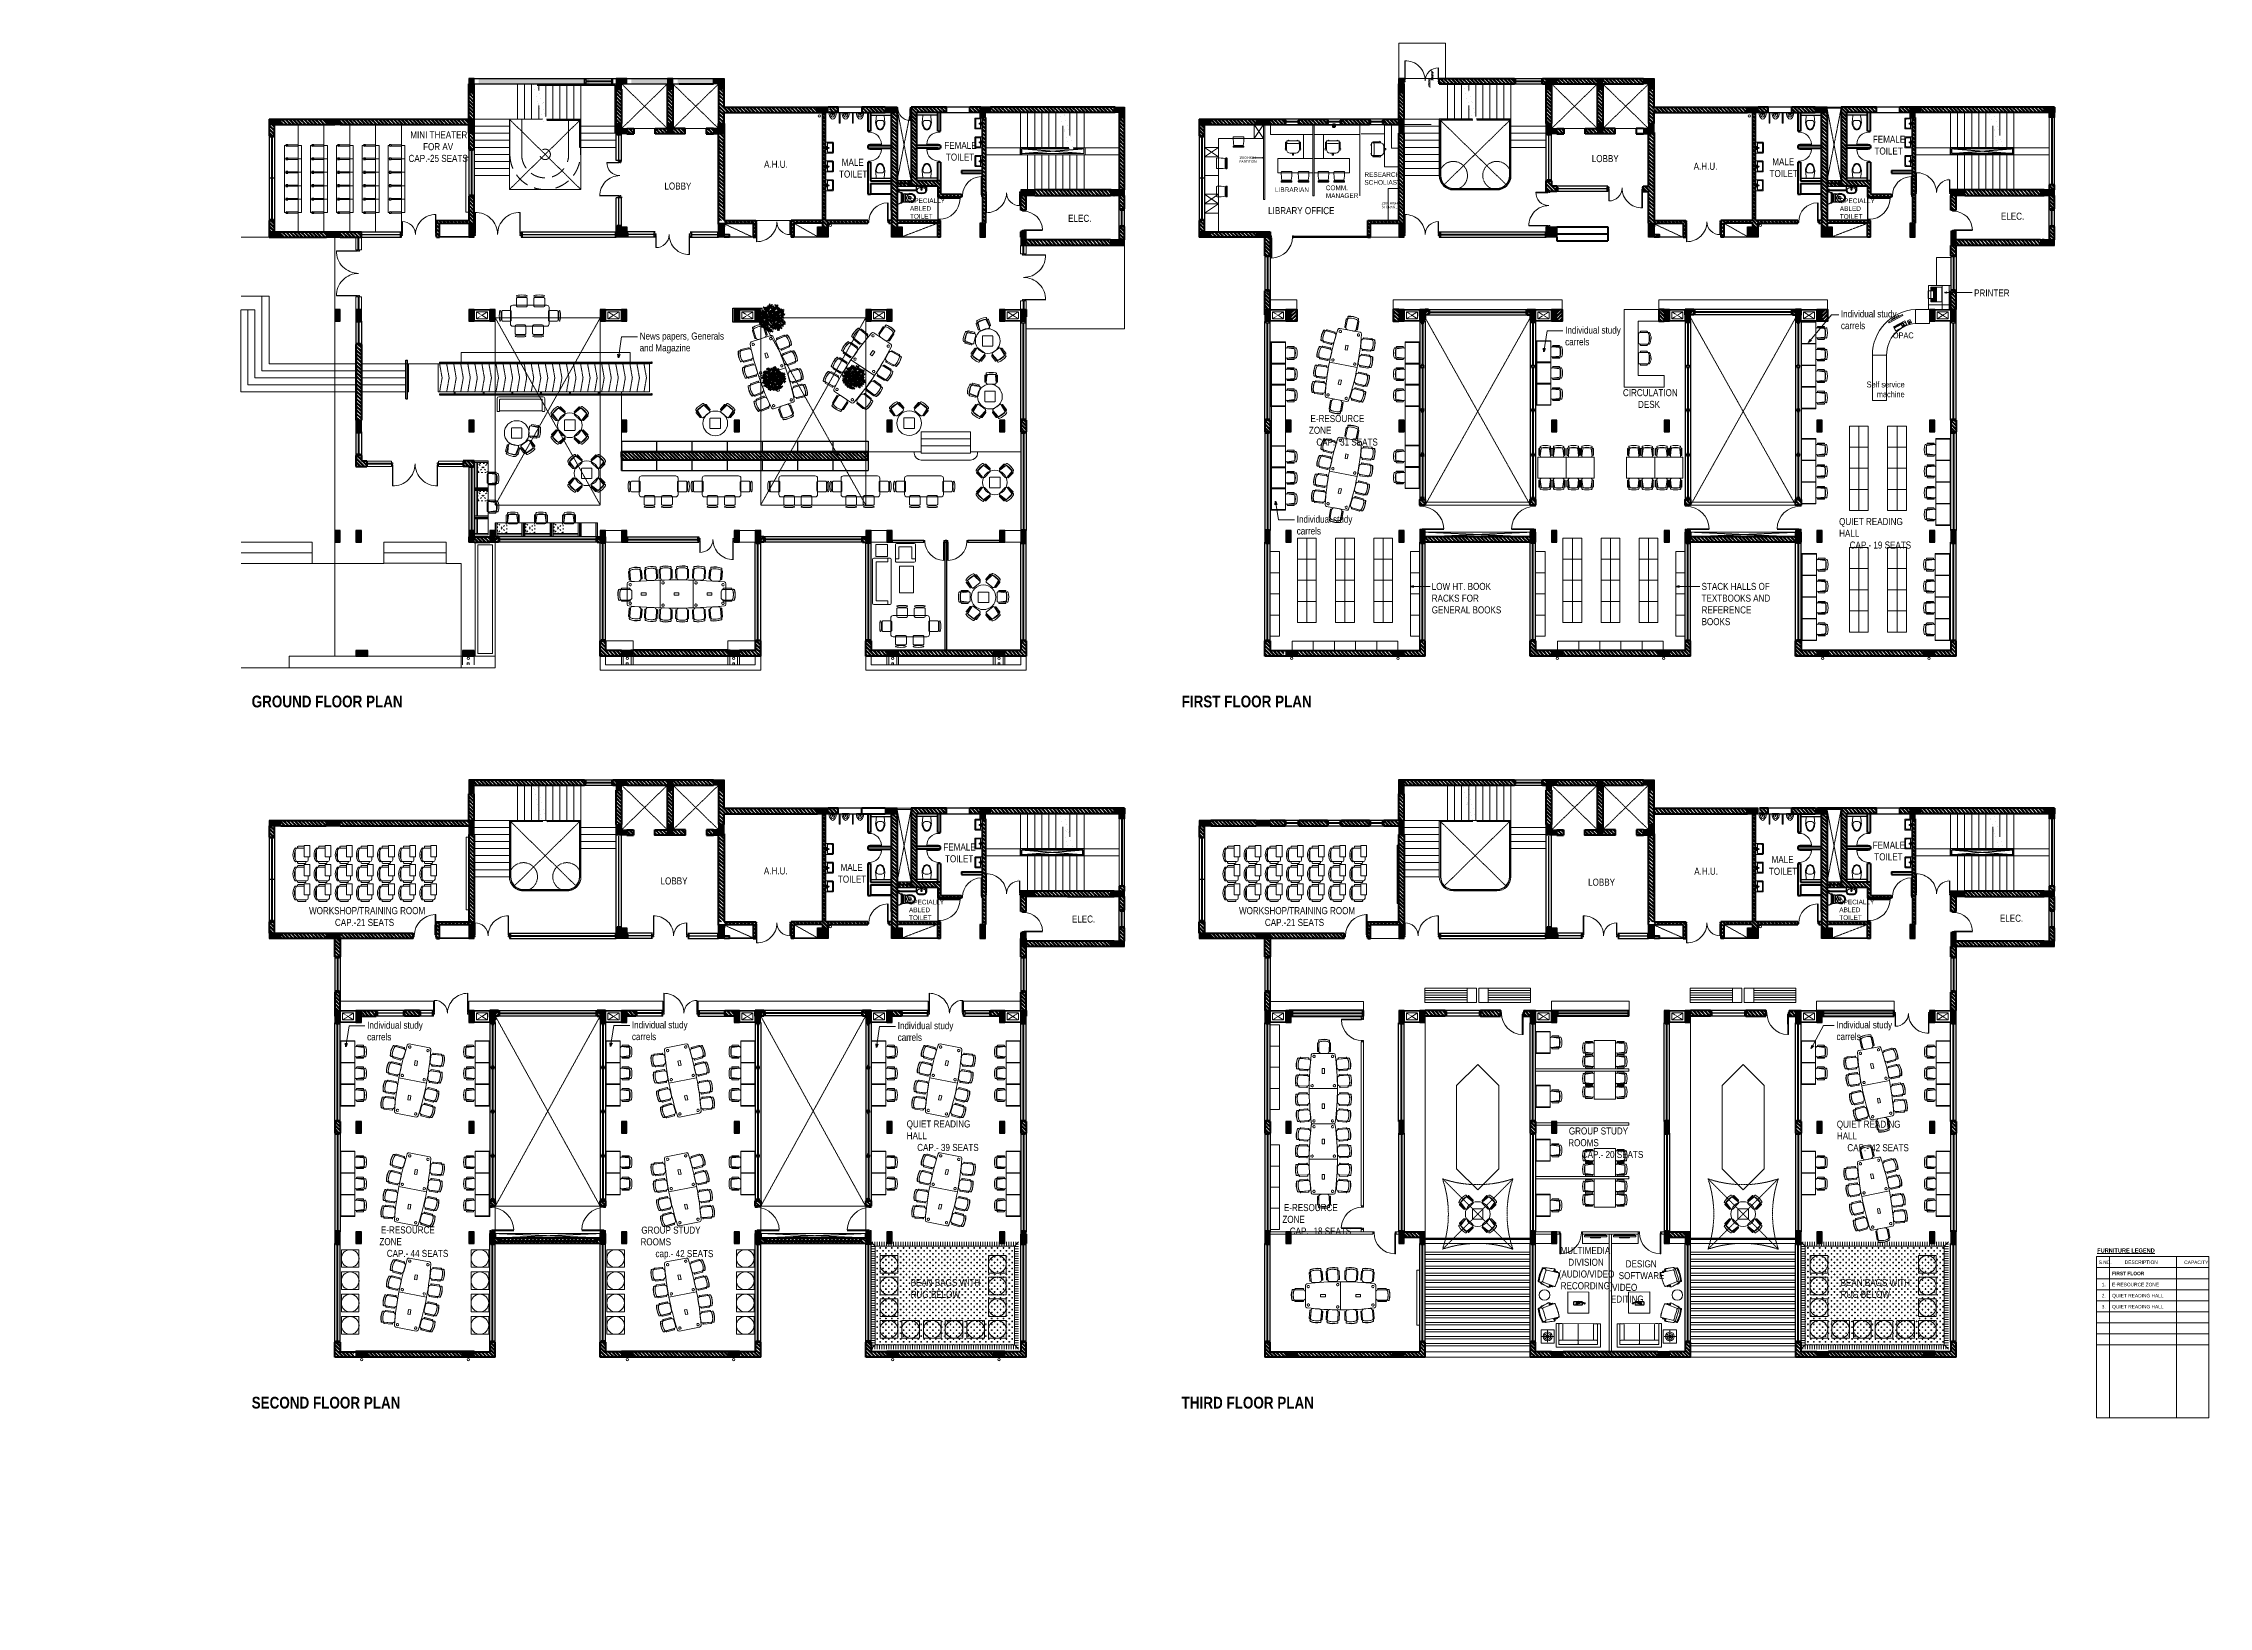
# Model space of a CAD drawing. Header units: inches. Extents: x 3461478 to 3553662, y 1119443 to 1186010.
import ezdxf

# ---------------------------------------------------------------- set-up
doc = ezdxf.new("R2010")
doc.units = ezdxf.units.IN
doc.header["$LTSCALE"] = 5
doc.header["$MEASUREMENT"] = 0
for name, pattern in [('1044 - Mafoi - Base File$0$DASHED2', [0.375, 0.25, -0.125]), ('ACAD_ISO03W100', [30, 12, -18]), ('DASHED2', [0.375, 0.25, -0.125]), ('HIDDEN', [0.375, 0.25, -0.125])]:
    doc.linetypes.add(name, pattern=pattern)
doc.layers.get('0').update_dxf_attribs({"lineweight": 13})
for name, color, linetype, lineweight in [('door', 3, 'Continuous', 9), ('ele', 51, 'Continuous', 18), ('fixtures', 171, 'Continuous', 15), ('furniture', 95, 'Continuous', 18), ('hatch', 8, 'Continuous', 9), ('hidden', 8, 'HIDDEN', 13), ('Lay-out Text', 7, 'Continuous', 18), ('S-Concrete', 6, 'Continuous', 30), ('stairs', 50, 'Continuous', 15), ('steps', 25, 'Continuous', 9), ('text', 190, 'Continuous', 20), ('wall', 1, 'Continuous', 40), ('x', 241, 'Continuous', 18)]:
    doc.layers.add(name, color=color, linetype=linetype, lineweight=lineweight)
for name, color, linetype in [('planters', 113, 'Continuous'), ('Railng', 203, 'Continuous'), ('win', 4, 'Continuous'), ('z', 140, 'Continuous')]:
    doc.layers.add(name, color=color, linetype=linetype)
doc.layers.add('y', color=7, linetype='Continuous', lineweight=13, true_color=0xcc6600)
doc.styles.get("Standard").update_dxf_attribs({"font": 'swissc.ttf', "height": 350})
doc.dimstyles.get("Standard").update_dxf_attribs({"dimtxt": 100, "dimasz": 50, "dimexe": 50, "dimexo": 50, "dimgap": 1, "dimtad": 0, "dimdec": 0, "dimzin": 4, "dimdsep": 46, "dimtxsty": 'Standard', "dimblk1": 'ARCHTICK', "dimblk2": 'ARCHTICK', "dimsah": 1, "dimcen": 0, "dimdle": 50, "dimclrd": 45, "dimclre": 45, "dimclrt": 256, "dimadec": 0, "dimazin": 0, "dimtfac": 4, "dimtdec": 0, "dimtofl": 0, "dimtmove": 2, "dimatfit": 0, "dimldrblk": 'OPEN30', "dimfxl": 0, "dimtolj": 1, "dimtzin": 0, "dimlwd": 18, "dimlwe": 18, "dimarcsym": 0})
pattern_1 = [(135, (3301684.02, 1678929.29), (-79.549513, -79.549513), []), (135, (3301684.02, 1678982.33), (-79.549513, -79.549513), [])]
pattern_2 = [(135, (3572764.58, 1299451.98), (-79.54951, -79.54951), []), (135, (3572764.58, 1299505.01), (-79.54951, -79.54951), [])]
pattern_3 = [(135, (3675899.04, 805052.86), (-79.549513, -79.549513), []), (135, (3675899.04, 805105.89), (-79.549513, -79.549513), [])]
pattern_4 = [(135, (3690963.02, 841106.09), (-79.549513, -79.549513), []), (135, (3690963.02, 841159.12), (-79.549513, -79.549513), [])]
pattern_5 = [(135, (3670845.37, 841106.09), (-79.549513, -79.549513), []), (135, (3670845.37, 841159.12), (-79.549513, -79.549513), [])]
pattern_6 = [(135, (3410984.13, 1708784.74), (-79.549513, -79.549513), []), (135, (3410984.13, 1708837.77), (-79.549513, -79.549513), [])]
pattern_7 = [(135, (3715488.58, 895138.67), (-79.549513, -79.549513), []), (135, (3715488.58, 895191.71), (-79.549513, -79.549513), [])]
pattern_8 = [(135, (3766103.95, 825727.84), (-79.549513, -79.549513), []), (135, (3766103.95, 825780.87), (-79.549513, -79.549513), [])]
pattern_9 = [(135, (3800486.84, 833874.31), (-79.549513, -79.549513), []), (135, (3800486.84, 833927.34), (-79.549513, -79.549513), [])]
pattern_10 = [(135, (3439589.43, 1664582.5), (-79.549513, -79.549513), []), (135, (3439589.43, 1664635.53), (-79.549513, -79.549513), [])]
pattern_11 = [(135, (3726514.41, 870961.53), (-79.549513, -79.549513), []), (135, (3726514.41, 871014.56), (-79.549513, -79.549513), [])]
pattern_12 = [(135, (3642114.79, 1411682.97), (-79.549513, -79.549513), []), (135, (3642114.79, 1411736.01), (-79.549513, -79.549513), [])]
pattern_13 = [(135, (3440489.43, 1664582.5), (-79.549513, -79.549513), []), (135, (3440489.43, 1664635.53), (-79.549513, -79.549513), [])]
pattern_14 = [(135, (3440441.02, 1664582.5), (-79.549513, -79.549513), []), (135, (3440441.02, 1664635.53), (-79.549513, -79.549513), [])]
pattern_15 = [(90, (-3544522.58, -1160126), (-100, 6e-15), [])]
pattern_16 = [(0, (-3544522.58, -1160126), (0, 100), [])]
pattern_17 = [(135, (3710434.9, 790596.53), (-79.549513, -79.549513), []), (135, (3710434.9, 790649.57), (-79.549513, -79.549513), [])]
pattern_18 = [(135, (3612354.12, 1344463.28), (-79.54951, -79.54951), []), (135, (3612354.12, 1344516.31), (-79.54951, -79.54951), [])]

msp = doc.modelspace()

# ---------------------------------------------------------------- texts
at = {"layer": 'Lay-out Text', "char_height": 250, "attachment_point": 9}
for s, insert in [('\\A1;OPAC', (3541102, 1173444)), ('\\A1;Self service \\Pmachine', (3540718, 1170937, 0))]:
    msp.add_mtext(s, dxfattribs=dict(at, insert=insert))
at = {"layer": 'text', "attachment_point": 1}
for s, insert, char_height, width in [('\\pi329;MINI THEATER \\P\\pi871.43;FOR AV\\P\\pi250.88;CAP.-25 SEATS', (3476775, 1182260), 300, 2881.89), ('\\pi299.86;FEMALE \\P\\pi368.82;TOILET', (3499536, 1181814), 300, 1821.35), ('\\pi299.86;FEMALE \\P\\pi368.82;TOILET', (3539065, 1182073), 300, 1821.35), ('A.H.U.', (3492162, 1181009), 300, 1821.35), ('\\pi483.66;MALE \\P\\pi368.82;TOILET', (3494986, 1181092), 300, 1821.35), ('1500 HIGH PARTITION', (3512395, 1181190), 100, 995.42), ('LOBBY', (3527399, 1181249), 300, 3108.69), ('A.H.U.', (3531736, 1180924), 300, 3108.69), ('\\pi430.44;MALE \\P\\pi315.6;TOILET', (3534652, 1181117), 300, 1714.91), ('LOBBY', (3487920, 1180081), 300, 1821.35), ('COMM. MANAGER', (3516077, 1179956), 200, 1822.11), ('RESEARCH SCHOLIAST', (3517720, 1180521), 200, 2099.4), ('SPECIALLY ABLED TOILET', (3498372, 1179410), 200, 1487.06), ('LIBRARY OFFICE', (3513620, 1179036), 300, 3108.69), ('LIBRARIAN', (3513913, 1179874), 200, 3002.24), ('2100 HIGH STORAGE UNIT', (3518454, 1179256), 100, 1054), ('SPECIALLY ABLED TOILET', (3537958, 1179404), 200, 1439.43), ('ELEC.', (3505107, 1178708), 300, 1821.35), ('ELEC.', (3544817, 1178798), 300, 1821.35), ('\\pi1144.8;PRINTER   ', (3542532, 1175530), 300, 3633.43), ('Individual study carrels', (3538006, 1174639), 300, 3108.69), ('News papers, Generals and Magazine  ', (3486867, 1173694), 300, 3592.07), ('Individual study carrels', (3526265, 1173949), 300, 3108.69), ('\\pi172.72;CIRCULATION \\P\\pi813.44;DESK', (3528554, 1171285), 300, 2455.77), ('\\pi65.255;E-RESOURCE ZONE \\P\\pi314.61;CAP.- 31 SEATS', (3515358, 1170182), 300, 3108.69), ('Individual study carrels', (3514839, 1165897), 300, 3108.69), ('\\pi-2.2566;QUIET READING HALL \\P\\pi446.96;CAP.- 19 SEATS', (3537930, 1165797), 300, 3373.41), ('LOW HT. BOOK RACKS FOR GENERAL BOOKS', (3520586, 1163035), 300, 3108.69), ('STACK HALLS OF TEXTBOOKS AND REFERENCE BOOKS', (3532074, 1163035), 300, 3108.69), ('{\\fSwis721 Cn BT|b1|i0|c0|p34;GROUND FLOOR PLAN}', (3470349, 1158235), 500, 10906.08), ('{\\fSwis721 Cn BT|b1|i0|c0|p34;FIRST FLOOR PLAN}', (3509939, 1158235), 500, 10906.08), ('\\pi492.14;FEMALE \\P\\pi561.1;TOILET', (3499305, 1151939), 300, 2205.9), ('\\pi439.19;MALE \\P\\pi324.35;TOILET', (3534614, 1151405), 300, 1732.4), ('\\pi467.72;FEMALE \\P\\pi536.69;TOILET', (3538890, 1152021), 300, 2157.07), ('LOBBY', (3487756, 1150495), 300, 4763.1), ('A.H.U.', (3492154, 1150922), 300, 4763.1), ('\\pi581.17;MALE \\P\\pi466.33;TOILET', (3494840, 1151071), 300, 2016.37), ('A.H.U.', (3531761, 1150908), 300, 4763.1), ('SPECIALLY ABLED TOILET', (3498330, 1149544), 200, 1487.06), ('LOBBY', (3527242, 1150441), 300, 4763.1), ('SPECIALLY ABLED TOILET', (3537935, 1149548), 200, 1487.06), ('\\pi88.693;WORKSHOP/TRAINING ROOM\\P\\pi1191.5;CAP.-21 SEATS', (3472703, 1149229), 300, 4763.1), ('ELEC.', (3505267, 1148873), 300, 4763.1), ('\\pi88.693;WORKSHOP/TRAINING ROOM\\P\\pi1191.5;CAP.-21 SEATS', (3512292, 1149229), 300, 4763.1), ('ELEC.', (3544773, 1148907), 300, 4763.1), ('Individual study carrels', (3475264, 1144355), 300, 3108.69), ('Individual study carrels', (3486537, 1144368), 300, 3108.69), ('Individual study carrels', (3497852, 1144334), 300, 3108.69), ('Individual study carrels', (3537817, 1144369), 300, 3108.69), ('\\pi-2.2566;QUIET READING HALL \\P\\pi446.96;CAP.- 39 SEATS', (3498235, 1140148), 300, 3373.41), ('\\pi26.067;GROUP STUDY ROOMS \\P\\pi576.98;CAP.- 20 SEATS', (3526398, 1139849), 300, 3633.43), ('\\pi-2.2566;QUIET READING HALL \\P\\pi446.96;CAP.- 42 SEATS', (3537833, 1140137), 300, 3373.41), ('\\pi65.255;E-RESOURCE ZONE \\P\\pi314.61;CAP.- 18 SEATS', (3514227, 1136587), 300, 3108.69), ('\\pi65.255;E-RESOURCE ZONE \\P\\pi314.61;CAP.- 44 SEATS', (3475787, 1135636), 300, 3108.69), ('\\pi33.927;GROUP STUDY ROOMS \\P\\pi636.07;cap.- 42 SEATS', (3486903, 1135627), 300, 3649.15), ('\\pi351.27;MULTIMEDIA \\P\\pi682.35;DIVISION \\P\\pi276.37;(AUDIO/VIDEO \\P\\pi359.16;RECORDING)', (3525716, 1134759), 300, 2695.6), ('\\pi628.3;DESIGN \\P\\pi331.02;SOFTWARE\\P\\pi51.575;VIDEO EDITING', (3528214, 1134191), 300, 2400.68), ('{\\fSwis721 Cn BT|b1|i0|c0|p34;\\LFURNITURE LEGEND}', (3548916, 1134698), 175, 3274.91), ('S.NO.', (3548974, 1134180), 150, 2219.17), ('DESCRIPTION', (3550089, 1134186), 150, 2219.17), ('CAPACITY', (3552620, 1134180), 150, 2820.15), ('BEAN BAGS WITH RUG BELOW', (3498403, 1133394), 300, 3108.69), ('BEAN BAGS WITH RUG BELOW', (3537992, 1133394), 300, 3108.69), ('1.', (3549107, 1133234), 150, 2706.39), ('{\\fSwis721 Cn BT|b1|i0|c0|p34;FIRST FLOOR}', (3549550, 1133705), 150, 2706.39), ('E-RESOURCE ZONE', (3549550, 1133235), 150, 2706.39), ('3.', (3549108, 1132293), 150, 2706.39), ('2.', (3549107, 1132763), 150, 2706.39), ('QUIET READING HALL', (3549550, 1132764), 150, 2706.39), ('QUIET READING HALL', (3549550, 1132293), 150, 2706.39), ('{\\fSwis721 Cn BT|b1|i0|c0|p34;SECOND FLOOR PLAN}', (3470349, 1128380), 500, 10906.08), ('{\\fSwis721 Cn BT|b1|i0|c0|p34;THIRD FLOOR PLAN}', (3509939, 1128380), 500, 10906.08)]:
    msp.add_mtext(s, dxfattribs=dict(at, insert=insert, char_height=char_height, width=width))

# ---------------------------------------------------------------- blocks, each defined once
blk = doc.blocks.new('ergerg')
at = {"layer": 'win', "color": 2, "lineweight": 60}
for p, q in [((-540364, -109208), (-542090, -109208)), ((-538483, -109208), (-540209, -109208)), ((-536601, -109208), (-538328, -109208)), ((-534720, -109208), (-536446, -109208))]:
    blk.add_line(p, q, dxfattribs=at)
at = {"layer": 'win'}
for points in [[(-534605, -109093), (-542205, -109093)], [(-534605, -109323), (-542205, -109323)]]:
    blk.add_lwpolyline(points, dxfattribs=at)
for points in [[(-542130, -109158), (-542130, -109258), (-542205, -109258), (-542205, -109158)], [(-542130, -109171), (-542090, -109171), (-542090, -109246), (-542130, -109246)], [(-540364, -109171), (-540324, -109171), (-540324, -109246), (-540364, -109246)], [(-540249, -109158), (-540249, -109258), (-540324, -109258), (-540324, -109158)], [(-540209, -109171), (-540249, -109171), (-540249, -109246), (-540209, -109246)], [(-538443, -109171), (-538483, -109171), (-538483, -109246), (-538443, -109246)], [(-538368, -109158), (-538368, -109258), (-538443, -109258), (-538443, -109158)], [(-538368, -109171), (-538328, -109171), (-538328, -109246), (-538368, -109246)], [(-536601, -109171), (-536561, -109171), (-536561, -109246), (-536601, -109246)], [(-536486, -109158), (-536486, -109258), (-536561, -109258), (-536561, -109158)], [(-536446, -109171), (-536486, -109171), (-536486, -109246), (-536446, -109246)], [(-534680, -109171), (-534720, -109171), (-534720, -109246), (-534680, -109246)], [(-534605, -109158), (-534605, -109258), (-534680, -109258), (-534680, -109158)]]:
    blk.add_lwpolyline(points, close=True, dxfattribs=at)
blk = doc.blocks.new('LIB W1')
at = {"layer": 'win', "color": 2, "lineweight": 60}
blk.add_line((-482568, -31529), (-486068, -31529), dxfattribs=at)
at = {"layer": 'win'}
blk.add_line((-484318, -31644), (-484318, -31414), dxfattribs=at)
for points in [[(-482518, -31414), (-486118, -31414)], [(-486118, -31604), (-486068, -31604), (-486068, -31454), (-486118, -31454)], [(-482518, -31644), (-486118, -31644)], [(-482518, -31604), (-482568, -31604), (-482568, -31454), (-482518, -31454)]]:
    blk.add_lwpolyline(points, dxfattribs=at)
blk = doc.blocks.new('LIB W7')
at = {"layer": 'win', "color": 2, "lineweight": 60}
blk.add_line((-477096, -38072), (-478496, -38072), dxfattribs=at)
at = {"layer": 'win'}
for points in [[(-477046, -37957), (-478546, -37957)], [(-478546, -38147), (-478496, -38147), (-478496, -37997), (-478546, -37997)], [(-477046, -38187), (-478546, -38187)], [(-477046, -38147), (-477096, -38147), (-477096, -37997), (-477046, -37997)]]:
    blk.add_lwpolyline(points, dxfattribs=at)
blk = doc.blocks.new('Duct Plan')
at = {"layer": 'hidden'}
for p, q in [((-490003, -40799), (-490303, -40329)), ((-490303, -40799), (-490003, -40329))]:
    blk.add_line(p, q, dxfattribs=at)
blk.add_lwpolyline([(-490003, -40329), (-490003, -40799), (-490303, -40799), (-490303, -40329)], close=True, dxfattribs=at)
at = {"layer": 'win'}
for points in [[(-489903, -40229), (-489903, -40899), (-490403, -40899), (-490403, -40229)], [(-489915, -40241), (-489915, -40887), (-490391, -40887), (-490391, -40241)]]:
    blk.add_lwpolyline(points, close=True, dxfattribs=at)
blk = doc.blocks.new('w6')
at = {"layer": 'win', "color": 2, "lineweight": 60}
blk.add_line((-503968, -64799), (-499868, -64799), dxfattribs=at)
at = {"layer": 'win'}
for points in [[(-504018, -64684), (-499818, -64684)], [(-504018, -64724), (-503968, -64724), (-503968, -64874), (-504018, -64874)], [(-504018, -64914), (-499818, -64914)], [(-499818, -64724), (-499868, -64724), (-499868, -64874), (-499818, -64874)]]:
    blk.add_lwpolyline(points, dxfattribs=at)
blk = doc.blocks.new('Big Door Garbage')
at = {"layer": 'door', "color": 5, "lineweight": 18}
for p, q in [((-12550, 128778), (-12500, 128778)), ((-12550, 128703), (-12550, 128778)), ((-12550, 128703), (-12515, 128703)), ((-12515, 128738), (-12500, 128738)), ((-12515, 128703), (-12515, 128738)), ((-12500, 128703), (-12515, 128703)), ((-12515, 128700), (-12515, 128189)), ((-12500, 128778), (-12500, 128738)), ((-12499, 128700), (-12499, 128189)), ((-11101, 128700), (-11101, 127889)), ((-11100, 128778), (-11100, 128738)), ((-11050, 128778), (-11100, 128778)), ((-11085, 128738), (-11100, 128738)), ((-11100, 128703), (-11085, 128703)), ((-11085, 128703), (-11085, 128738)), ((-11050, 128703), (-11085, 128703)), ((-11085, 128700), (-11085, 127889)), ((-11050, 128703), (-11050, 128778))]:
    blk.add_line(p, q, dxfattribs=at)
at = {"layer": 'door', "lineweight": 18}
for centre, radius, start, end in [((-12499, 128738), 549, 268.3162, 0), ((-11101, 128738), 849, 180, 271.32233)]:
    blk.add_arc(centre, radius, start, end, dxfattribs=at)
blk = doc.blocks.new('wc-wh')
at = {"color": 0, "linetype": 'ByBlock'}
for points in [[(315, 195), (22, 165, 0.384412), (0, 140), (0, -140, 0.383904), (22, -165, 0.001434), (314, -195, 0.140641), (560, -125, 0.259738), (630, 0, 0.259738), (560, 125, 0.139471)], [(225, 65), (225, -65, 0.422961), (328, -165, 0.13189), (544, -100, 0.259738), (600, 0, 0.259738), (544, 100, 0.13189), (328, 165, 0.422961)]]:
    blk.add_lwpolyline(points, format="xyb", close=True, dxfattribs=at)
blk.add_arc((316, -170), 25, 264.2811, 270.16002, dxfattribs=at)
blk = doc.blocks.new('basin3')
blk.add_lwpolyline([(-310, 0, 0.4142136), (-315, -5), (-315, -400, 0.4142136), (-265, -450), (265, -450, 0.4142136), (315, -400), (315, -5, 0.4142136), (310, 0)], format="xyb", close=True)
for points in [[(-315, -170, -0.4209875), (-266, -120), (-243, -120), (265, -120, -0.4084698), (315, -170)], [(-241, -120, 0.4014444), (-265, -145), (-265, -350, 0.4142136), (-215, -400), (215, -400, 0.4142136), (265, -350), (265, -145, 0.3967232), (242, -120)]]:
    blk.add_lwpolyline(points, format="xyb")
for centre, radius in [((-65, -79), 16.2), ((10, -176), 28.9), ((10, -176), 23.5), ((11, -67), 16.2), ((87, -79), 16.2)]:
    blk.add_circle(centre, radius)
blk = doc.blocks.new('A$C747F79CE')
for p, q in [((3, 287), (301, 287)), ((76, 231), (228, 231))]:
    blk.add_line(p, q)
blk.add_circle((152, 191), 18.6)
for centre, radius, start, end in [((294, 242), 294, 171.28347, 229.75477), ((76, 212), 18.6, 90, 187.79558), ((294, 242), 238, 187.79558, 210.01774), ((152, 160), 74.4, 210.01774, 329.98226), ((152, 74), 74.4, 229.75477, 310.24523), ((10, 242), 294, 310.24523, 8.71653), ((10, 242), 238, 329.98226, 352.20442), ((228, 212), 18.6, 352.20442, 90)]:
    blk.add_arc(centre, radius, start, end)
blk = doc.blocks.new('disabled-wc_01')
at = {"lineweight": -3}
for p, q in [((0.365, 0.003), (0.86, 0.003)), ((1.017, 0), (0.907, 0)), ((0.907, 0), (0.907, -0.005)), ((0.998, -0.005), (0.998, 0)), ((0.395, -0.147), (0.395, -0.157)), ((0.446, -0.339), (0.431, -0.515)), ((0.437, -0.257), (0.437, -0.326)), ((0.787, -0.257), (0.437, -0.257)), ((0.772, -0.34), (0.452, -0.341)), ((0.512, -0.222), (0.495, -0.222)), ((0.503, -0.344), (0.723, -0.344)), ((0.537, -0.219), (0.512, -0.219)), ((0.512, -0.219), (0.512, -0.257)), ((0.537, -0.219), (0.537, -0.257)), ((0.687, -0.222), (0.537, -0.222)), ((0.572, -0.56), (0.569, -0.479)), ((0.613, -0.502), (0.578, -0.502)), ((0.613, -0.502), (0.649, -0.502)), ((0.655, -0.56), (0.658, -0.479)), ((0.712, -0.219), (0.687, -0.219)), ((0.687, -0.219), (0.687, -0.257)), ((0.712, -0.219), (0.712, -0.257)), ((0.729, -0.222), (0.712, -0.222)), ((0.734, -0.184), (0.758, -0.182)), ((0.734, -0.186), (0.734, -0.184)), ((0.758, -0.182), (0.764, -0.181)), ((0.825, -0.19), (0.769, -0.181)), ((0.822, -0.21), (0.772, -0.202)), ((0.78, -0.338), (0.796, -0.515)), ((0.787, -0.257), (0.787, -0.325)), ((0.829, -0.147), (0.829, -0.157)), ((0.907, -0.005), (1.017, -0.005)), ((0.918, -0.005), (0.918, -0.095)), ((0.918, -0.095), (0.923, -0.095)), ((0.923, -0.095), (0.923, -0.005)), ((0.923, -0.065), (0.963, -0.065)), ((0.923, -0.095), (0.928, -0.095)), ((0.928, -0.065), (0.928, -0.8)), ((0.958, -0.8), (0.928, -0.8)), ((0.958, -0.065), (0.958, -0.8)), ((0.963, -0.095), (0.958, -0.095)), ((0.963, -0.095), (0.963, -0.005)), ((0.968, -0.095), (0.963, -0.095)), ((0.968, -0.005), (0.968, -0.095))]:
    blk.add_line(p, q, dxfattribs=at)
for centre, radius, start, end in [((0.642, -0.035), 0.28, 172.20576, 194.11102), ((0.582, -0.035), 0.28, 345.90035, 7.80561), ((0.472, -0.078), 0.104, 194.11102, 264.22141), ((0.495, -0.157), 0.1, 180.00569, 270.00569), ((0.73, -0.541), 0.3, 138.95261, 217.24651), ((0.495, -0.157), 0.065, 195.19807, 270.00569), ((0.452, -0.326), 0.015, 180.00569, 270.00569), ((0.612, 1.311), 1.5, 264.22141, 270.00569), ((0.722, -0.557), 0.25, 164.9191, 213.02767), ((0.597, -0.523), 0.12, 105.98694, 164.9191), ((0.613, -0.629), 0.154, 217.24651, 270.00569), ((0.613, -0.627), 0.12, 213.02767, 270.00569), ((0.613, -0.58), 0.18, 90.00569, 105.98694), ((0.479, -0.482), 0.09, 2.00569, 14.09931), ((0.578, -0.51), 0.008, 90.00569, 182.00569), ((0.612, -0.56), 0.04, 180.00569, 268.52373), ((0.613, -0.502), 0.098, 268.52373, 270.00569), ((0.612, 1.311), 1.5, 270.00569, 275.78996), ((0.613, -0.58), 0.18, 74.02444, 90.00569), ((0.613, -0.502), 0.098, 270.00569, 271.48764), ((0.613, -0.627), 0.12, 270.00569, 326.9837), ((0.613, -0.629), 0.154, 270.00569, 322.76486), ((0.615, -0.56), 0.04, 271.48764, 0.00569), ((0.649, -0.51), 0.008, 358.00569, 90.00569), ((0.748, -0.482), 0.09, 165.91206, 178.00569), ((0.63, -0.523), 0.12, 15.09228, 74.02444), ((0.504, -0.557), 0.25, 326.9837, 15.09228), ((0.497, -0.541), 0.3, 322.76486, 41.05877), ((0.729, -0.157), 0.065, 270.00569, 315.30932), ((0.729, -0.157), 0.1, 270.00569, 328.89283), ((0.743, -0.185), 0.009, 184.43643, 246.92656), ((0.791, -0.074), 0.13, 246.92656, 261.43642), ((0.753, -0.078), 0.104, 275.78996, 345.90035), ((0.766, -0.201), 0.02, 81.43642, 94.43642), ((0.772, -0.325), 0.015, 270.00569, 0.00569), ((0.729, -0.157), 0.065, 335.06361, 345.41535), ((0.823, -0.2), 0.01, 261.43642, 81.43641), ((0.729, -0.157), 0.1, 340.86936, 0.00569)]:
    blk.add_arc(centre, radius, start, end, dxfattribs=at)
blk = doc.blocks.new('disabled-lavatory_01')
at = {"lineweight": -3}
blk.add_line((0, -0.214), (0, 0.214), dxfattribs=at)
for centre, radius in [((0.054, 0.16), 0.015), ((0.125, 0), 0.023)]:
    blk.add_circle(centre, radius, dxfattribs=at)
for centre, radius, start, end in [((0.046, 0.125), 0.1, 90.00569, 117.71591), ((0.094, -1.044), 1.27, 86.65163, 92.30976), ((0.428, 0), 0.37, 159.58206, 180.00569), ((0.428, 0), 0.37, 180.00569, 200.42931), ((0.171, 0.096), 0.096, 8.11282, 159.58206), ((0.125, 0), 0.0325, 0.00569, 180.00569), ((0.125, 0), 0.0325, 180.00569, 0.00569), ((0.16, 0.09), 0.134, 10.29328, 86.65163), ((-0.5, 0), 0.774, 0.00569, 8.19323), ((-0.5, 0), 0.774, 351.81815, 0.00569), ((-0.5, 0), 0.8, 0.00569, 8.19323), ((-0.5, 0), 0.8, 351.81815, 0.00569), ((0.047, -0.125), 0.1, 242.29546, 267.70161), ((0.093, 1.044), 1.27, 267.70161, 273.35974), ((0.171, -0.096), 0.096, 200.42931, 351.89855), ((0.16, -0.09), 0.134, 273.35974, 349.71809)]:
    blk.add_arc(centre, radius, start, end, dxfattribs=at)
blk = doc.blocks.new('lib v2')
at = {"layer": 'hatch'}
h = blk.add_hatch(dxfattribs=at)
h.set_pattern_fill('ANSI32', color=256, scale=300, style=0)
h.set_pattern_definition([(45, (-45044.1, -204394.94), (-79.549513, 79.549513), []), (45, (-44991.07, -204394.94), (-79.549513, 79.549513), [])])
h.paths.add_polyline_path([(-479852, -60563), (-479967, -60563), (-479967, -60663), (-479892, -60663), (-479892, -60713), (-479852, -60713)])
h.paths.add_polyline_path([(-479967, -60563), (-480082, -60563), (-480082, -60713), (-480042, -60713), (-480042, -60663), (-479967, -60663)])
h.paths.add_polyline_path([(-479892, -60663), (-480042, -60663), (-480042, -60713), (-479892, -60713)])
h.paths.add_polyline_path([(-479892, -60513), (-480042, -60513), (-480042, -60563), (-479892, -60563)])
h.paths.add_polyline_path([(-479852, -60113), (-479967, -60113), (-479967, -60513), (-479892, -60513), (-479892, -60563), (-479852, -60563)])
h.paths.add_polyline_path([(-479967, -60113), (-480082, -60113), (-480082, -60563), (-480042, -60563), (-480042, -60513), (-479967, -60513)])
at = {"layer": 'ele', "color": 2, "lineweight": 60}
blk.add_line((-479967, -60663), (-479967, -60163), dxfattribs=at)
at = {"layer": 'win'}
blk.add_lwpolyline([(-480082, -60713), (-479852, -60713), (-479852, -60113), (-480082, -60113), (-480082, -60713)], close=True, dxfattribs=at)
for points in [[(-480042, -60113), (-480042, -60163), (-479892, -60163), (-479892, -60113)], [(-480042, -60713), (-480042, -60663), (-479892, -60663), (-479892, -60713)]]:
    blk.add_lwpolyline(points, dxfattribs=at)
blk = doc.blocks.new('D5')
at = {"layer": 'door', "color": 5, "lineweight": 18}
for p, q in [((-483748, -55971), (-483748, -55911)), ((-483748, -55911), (-483708, -55911)), ((-483748, -55971), (-483720, -55971)), ((-483720, -55971), (-483720, -55943)), ((-483720, -55943), (-483708, -55943)), ((-483708, -55911), (-483708, -55943)), ((-483204, -55971), (-483176, -55971)), ((-483204, -55971), (-483204, -56463)), ((-483148, -55911), (-483188, -55911)), ((-483188, -55911), (-483188, -55943)), ((-483176, -55943), (-483188, -55943)), ((-483176, -55971), (-483176, -55943)), ((-483176, -55971), (-483176, -56463)), ((-483148, -55971), (-483176, -55971)), ((-483148, -55971), (-483148, -55911))]:
    blk.add_line(p, q, dxfattribs=at)
blk.add_lwpolyline([(-483176, -56463), (-483204, -56463)], dxfattribs=at)
at = {"layer": 'door', "lineweight": 18}
blk.add_arc((-483188, -55943), 520, 179.97824, 268.21502, dxfattribs=at)
blk = doc.blocks.new('lib d3')
at = {"layer": 'door', "color": 5}
for p, q in [((-486823, -55923), (-486823, -55968)), ((-486755, -55923), (-486823, -55923)), ((-486823, -55968), (-486787, -55968)), ((-486787, -55954), (-486787, -55968)), ((-486755, -55954), (-486787, -55954)), ((-486755, -55923), (-486755, -55954)), ((-486823, -56778), (-486787, -56778)), ((-486823, -56823), (-486823, -56778)), ((-486755, -56823), (-486823, -56823)), ((-486787, -56791), (-486787, -56778)), ((-486755, -56791), (-486787, -56791)), ((-486755, -56760), (-486755, -56791)), ((-486755, -56823), (-486755, -56791))]:
    blk.add_line(p, q, dxfattribs=at)
at = {"layer": 'door', "color": 5, "lineweight": 18}
for p, q in [((-486755, -56760), (-485977, -56760)), ((-486755, -56791), (-485977, -56791))]:
    blk.add_line(p, q, dxfattribs=at)
at = {"layer": 'door'}
blk.add_arc((-486787, -56778), 810, 1.27334, 90, dxfattribs=at)
blk = doc.blocks.new('ABL_Door_S - 1000 x 2100-11-3 Second Floor Lvl')
at = {"layer": 'door', "color": 5}
for p, q in [((-500, 38), (-450, 38)), ((-500, -38), (-500, 38)), ((-450, 38), (-450, -3)), ((450, 38), (450, -3)), ((500, 38), (450, 38)), ((500, -38), (500, 38)), ((-500, -38), (-465, -38)), ((-465, -3), (-450, -3)), ((-465, -38), (-465, -3)), ((-430, -38), (-465, -38)), ((465, -3), (450, -3)), ((465, -38), (465, -3)), ((500, -38), (465, -38))]:
    blk.add_line(p, q, dxfattribs=at)
at = {"layer": 'door', "color": 5, "lineweight": 18}
for p, q in [((-465, -38), (-465, -902)), ((-430, -902), (-465, -902)), ((-430, -38), (-430, -902))]:
    blk.add_line(p, q, dxfattribs=at)
at = {"layer": 'door'}
blk.add_arc((-450, -3), 900, 271.27334, 0, dxfattribs=at)
blk = doc.blocks.new('p weqrterw')
at = {"layer": 'win', "color": 2, "lineweight": 60}
blk.add_line((-341942, 157797), (-341942, 162247), dxfattribs=at)
at = {"layer": 'win'}
blk.add_line((-341827, 157747), (-342057, 157747), dxfattribs=at)
for points in [[(-342057, 157747), (-342057, 162297)], [(-341867, 162297), (-341867, 162247), (-342017, 162247), (-342017, 162297)], [(-341827, 157747), (-341827, 162297)], [(-341867, 157747), (-341867, 157797), (-342017, 157797), (-342017, 157747)]]:
    blk.add_lwpolyline(points, dxfattribs=at)
blk = doc.blocks.new('ergt')
at = {"layer": 'win', "color": 2, "lineweight": 60}
blk.add_line((-386782, 134248), (-386130, 134248), dxfattribs=at)
at = {"layer": 'win'}
for points in [[(-386832, 134363), (-386080, 134363)], [(-386832, 134323), (-386782, 134323), (-386782, 134173), (-386832, 134173)], [(-386832, 134133), (-386080, 134133)], [(-386080, 134323), (-386130, 134323), (-386130, 134173), (-386080, 134173)]]:
    blk.add_lwpolyline(points, dxfattribs=at)
blk = doc.blocks.new('col 400 x 230')
at = {"layer": 'hatch'}
blk.add_hatch(color=256, dxfattribs=at).paths.add_polyline_path([(230, -500), (230, 0), (0, 0), (0, -500)])
at = {"layer": 'S-Concrete'}
blk.add_lwpolyline([(230, -500), (230, 0), (0, 0), (0, -500)], close=True, dxfattribs=at)
blk = doc.blocks.new('col 230 x 600')
at = {"layer": 'hatch'}
blk.add_hatch(color=256, dxfattribs=at).paths.add_polyline_path([(-485526, -33844), (-485526, -34444), (-485296, -34444), (-485296, -33844)])
at = {"layer": 'S-Concrete'}
blk.add_lwpolyline([(-485526, -33844), (-485526, -34444), (-485296, -34444), (-485296, -33844)], close=True, dxfattribs=at)
blk = doc.blocks.new('col 450 x 450')
at = {"layer": 'hatch'}
h = blk.add_hatch(color=256, dxfattribs=at)
h.paths.add_polyline_path([(-487195, -40654), (-486970, -40429), (-487420, -40429)])
h.paths.add_polyline_path([(-487195, -40654), (-487420, -40429), (-487420, -40879)])
h.paths.add_polyline_path([(-487420, -40879), (-486970, -40879), (-487195, -40654)])
h.paths.add_polyline_path([(-487195, -40654), (-486970, -40879), (-486970, -40429)])
at = {"layer": 'S-Concrete'}
blk.add_lwpolyline([(-487420, -40429), (-486970, -40429), (-486970, -40879), (-487420, -40879)], close=True, dxfattribs=at)
blk = doc.blocks.new('col L 450 x 230  450 x230')
at = {"layer": 'hatch'}
h = blk.add_hatch(color=256, dxfattribs=at)
h.paths.add_polyline_path([(-482143, -61442), (-481923, -61442), (-481923, -61412), (-482173, -61412), (-482173, -61662), (-482143, -61662)], flags=17)
h.paths.add_polyline_path([(-482373, -61212), (-481923, -61212), (-481923, -61412), (-482173, -61412), (-482173, -61662), (-482373, -61662)])
at = {"layer": 'S-Concrete'}
for p, q in [((-482373, -61212), (-481923, -61212)), ((-482373, -61662), (-482373, -61212)), ((-482143, -61662), (-482373, -61662)), ((-481923, -61442), (-482143, -61442)), ((-482143, -61442), (-482143, -61662)), ((-481923, -61212), (-481923, -61442))]:
    blk.add_line(p, q, dxfattribs=at)
blk = doc.blocks.new('LIBRARY COLUMNS - 26.07.10')
at = {"layer": 'hatch'}
for points in [[(242552, 238466), (242102, 238466), (242102, 238236), (242552, 238236)], [(244462, 238466), (244012, 238466), (244012, 238236), (244462, 238236)], [(238302, 236286), (237702, 236286), (237702, 236056), (238302, 236056)]]:
    blk.add_hatch(color=256, dxfattribs=at).paths.add_polyline_path(points)
at = {"layer": 'S-Concrete'}
for points in [[(242552, 238466), (242102, 238466), (242102, 238236), (242552, 238236)], [(244462, 238466), (244012, 238466), (244012, 238236), (244462, 238236)], [(237702, 236286), (238302, 236286), (238302, 236056), (237702, 236056)]]:
    blk.add_lwpolyline(points, close=True, dxfattribs=at)
for name, p, rotation in [('col 400 x 230', (237932, 254926), 180), ('col 400 x 230', (242732, 254926), 180), ('col 400 x 230', (225217, 252626), 270), ('col 400 x 230', (234632, 252626), 270), ('col 400 x 230', (225217, 251726), 270), ('col 400 x 230', (229917, 251726), 270), ('col 400 x 230', (234632, 251726), 270), ('col 400 x 230', (225217, 246926), 270), ('col 400 x 230', (229917, 246926), 270), ('col 400 x 230', (234632, 246926), 270), ('col 230 x 600', (203858, 732222), 90), ('col 230 x 600', (208288, 732222), 90), ('col 230 x 600', (278305, -238599), 270), ('col 400 x 230', (225217, 246026), 270), ('col 400 x 230', (234632, 246026), 270), ('col 400 x 230', (225217, 241326), 270), ('col 400 x 230', (234632, 241326), 270), ('col 400 x 230', (225217, 240426), 270), ('col 400 x 230', (229917, 240426), 270), ('col 400 x 230', (234632, 240426), 270), ('col L 450 x 230  450 x230', (-237911, 174844), 180), ('col L 450 x 230  450 x230', (-237911, 174844), 180), ('col 400 x 230', (225217, 235626), 270), ('col 400 x 230', (229917, 235626), 270), ('col 400 x 230', (234632, 235626), 270), ('col 400 x 230', (225217, 234726), 270), ('col 400 x 230', (234632, 234727), 270), ('col 400 x 230', (243247, 231621), 180), ('col 400 x 230', (225217, 230026), 270), ('col 400 x 230', (234632, 230026), 270), ('col 400 x 230', (225217, 229126), 270), ('col 400 x 230', (229917, 229126), 270), ('col 400 x 230', (234632, 229126), 270), ('col 400 x 230', (243247, 228691), 180), ('col 230 x 600', (203858, 710457), 90), ('col 400 x 230', (225217, 224326), 270), ('col 400 x 230', (229917, 224326), 270), ('col 400 x 230', (234632, 224326), 270), ('col 400 x 230', (225217, 223426), 270), ('col 400 x 230', (234632, 223426), 270), ('col 230 x 600', (203513, 708722), 90), ('col 230 x 600', (-245809, 188983), 180), ('col 230 x 600', (-247939, 185158), 180), ('col 230 x 600', (-245809, 185158), 180), ('col L 450 x 230  450 x230', (-239126, 157789), 180)]:
    blk.add_blockref(name, p, dxfattribs=dict(at, rotation=rotation))
for name, p in [('col 230 x 600', (723228, 286840)), ('col 230 x 600', (728028, 286840)), ('col 400 x 230', (219872, 251726)), ('col 400 x 230', (219872, 247196)), ('col 450 x 450', (725121, 281075)), ('col L 450 x 230  450 x230', (724475, 301858)), ('col 400 x 230', (219872, 240426)), ('col 400 x 230', (219872, 235896)), ('col 450 x 450', (725121, 272500)), ('col 400 x 230', (219872, 229126)), ('col 450 x 450', (725121, 269350)), ('col 400 x 230', (219872, 224596))]:
    blk.add_blockref(name, p, dxfattribs=at)
at = {"layer": 'S-Concrete', "xscale": -1}
for p in [(-237911, 301858), (-239126, 286373)]:
    blk.add_blockref('col L 450 x 230  450 x230', p, dxfattribs=at)
at = {"layer": 'S-Concrete', "xscale": -1, "rotation": 180}
blk.add_blockref('col L 450 x 230  450 x230', (724475, 174844), dxfattribs=at)
blk = doc.blocks.new('sertyrhye')
at = {"layer": 'win', "color": 2, "lineweight": 60}
for p, q in [((303603, 191860), (303603, 192920)), ((303603, 190260), (303603, 189200))]:
    blk.add_line(p, q, dxfattribs=at)
at = {"layer": 'win'}
for p, q in [((303488, 191810), (303718, 191810)), ((303488, 190310), (303718, 190310))]:
    blk.add_line(p, q, dxfattribs=at)
for points in [[(303488, 191810), (303488, 192970)], [(303678, 192970), (303678, 192920), (303528, 192920), (303528, 192970)], [(303718, 191810), (303718, 192970)], [(303678, 191810), (303678, 191860), (303528, 191860), (303528, 191810)], [(303488, 190310), (303488, 189150)], [(303678, 190310), (303678, 190260), (303528, 190260), (303528, 190310)], [(303718, 190310), (303718, 189150)], [(303678, 189150), (303678, 189200), (303528, 189200), (303528, 189150)]]:
    blk.add_lwpolyline(points, dxfattribs=at)
at = {"layer": 'hidden', "rotation": 90}
blk.add_blockref('Big Door Garbage', (432343, 202860), dxfattribs=at)
blk = doc.blocks.new('WTWETW')
at = {"layer": 'door'}
for p, q in [((314844, 276473), (315074, 276473)), ((314844, 275273), (315074, 275273))]:
    blk.add_line(p, q, dxfattribs=at)
at = {"layer": 'win', "color": 2, "lineweight": 60}
blk.add_line((314959, 276423), (314959, 275323), dxfattribs=at)
at = {"layer": 'win'}
for points in [[(314844, 276473), (314844, 275273)], [(315034, 276473), (315034, 276423), (314884, 276423), (314884, 276473)], [(315074, 276473), (315074, 275273)], [(315034, 275273), (315034, 275323), (314884, 275323), (314884, 275273)]]:
    blk.add_lwpolyline(points, dxfattribs=at)
blk = doc.blocks.new('CH2')
at = {"linetype": 'ByBlock'}
for points in [[(175, -97, 1), (194, -25, 0.127017), (-194, -25, 1), (-175, -97, -0.127017)], [(-255, -122), (-245, -122, -0.414214), (-225, -142), (-225, -402, -0.414214), (-245, -422), (-255, -422, -0.414214), (-275, -402), (-275, -142, -0.414214)], [(131, -97), (-131, -97, 0.378242), (-180, -141), (-218, -441, 0.451123), (-168, -497), (168, -497, 0.451123), (218, -441), (180, -141, 0.378242)], [(255, -122), (245, -122, 0.414214), (225, -142), (225, -402, 0.414214), (245, -422), (255, -422, 0.414214), (275, -402), (275, -142, 0.414214)]]:
    blk.add_lwpolyline(points, format="xyb", close=True, dxfattribs=at)
blk = doc.blocks.new('WEGHWERH')
at = {"layer": 'furniture'}
for points in [[(340672, 248130), (340652, 248130), (340652, 247530), (340672, 247530)], [(340672, 248130), (341572, 248130), (341572, 247530), (340672, 247530)], [(341592, 247530), (341572, 247530), (341572, 248130), (341592, 248130)], [(340652, 247530), (341592, 247530), (341592, 247510), (340652, 247510)]]:
    blk.add_lwpolyline(points, close=True, dxfattribs=at)
blk.add_blockref('CH2', (341122, 248627), dxfattribs=at)
blk = doc.blocks.new('GSEGHJTYKU')
at = {"layer": 'win', "color": 2, "lineweight": 60}
blk.add_line((362399, 228141), (362399, 228641), dxfattribs=at)
at = {"layer": 'win'}
blk.add_lwpolyline([(362284, 228091), (362514, 228091), (362514, 228691), (362284, 228691), (362284, 228091)], close=True, dxfattribs=at)
for points in [[(362324, 228691), (362324, 228641), (362474, 228641), (362474, 228691)], [(362324, 228091), (362324, 228141), (362474, 228141), (362474, 228091)]]:
    blk.add_lwpolyline(points, dxfattribs=at)
blk = doc.blocks.new('LEVEL dROP')
at = {"layer": 'hidden'}
for p, q in [((1025512, -79716), (1025574, -79778)), ((1025562, -79716), (1025624, -79778)), ((1025612, -79716), (1025674, -79778)), ((1025662, -79716), (1025724, -79778)), ((1025712, -79716), (1025774, -79778)), ((1025762, -79616), (1025824, -79678)), ((1025762, -79666), (1025824, -79728)), ((1025762, -79716), (1025824, -79778)), ((1025812, -79616), (1025874, -79678)), ((1025862, -79616), (1025924, -79678)), ((1025912, -79616), (1025974, -79678)), ((1025962, -79616), (1026024, -79678)), ((1026012, -79616), (1026074, -79678))]:
    blk.add_line(p, q, dxfattribs=at)
at = {"layer": 'hidden', "const_width": 10}
blk.add_lwpolyline([(1025512, -79716), (1025762, -79716), (1025762, -79616), (1026012, -79616)], dxfattribs=at)
blk = doc.blocks.new('chair1')
at = {"lineweight": -2, "ltscale": 5}
for p, q in [((-59, 228), (-59, -228)), ((-21, 228), (-59, 228)), ((-46, 228), (-46, -228)), ((-9, 216), (-9, -216)), ((-21, -228), (-59, -228))]:
    blk.add_line(p, q, dxfattribs=at)
blk.add_lwpolyline([(-459, -201, 0.402359), (-435, -226, 0.057213), (-84, -200), (-84, 200, 0.057213), (-435, 226, 0.402359), (-459, 201)], format="xyb", close=True, dxfattribs=at)
for centre, start, end in [((-21, 216), 0, 90), ((-21, -216), 270, 0)]:
    blk.add_arc(centre, 12.5, start, end, dxfattribs=at)
blk = doc.blocks.new('Chair - Desk _2_ - Chair - Desk _2_-7-Level 1')
for p, q in [((-180, 150), (-196, 102)), ((-180, 150), (-196, 102)), ((-196, 102), (-142, 84)), ((-196, 102), (-142, 84)), ((-132, 129), (-180, 150)), ((-132, 129), (-180, 150)), ((-145, 68), (-177, 68)), ((-177, 68), (-177, -184)), ((-145, 68), (-177, 68)), ((-177, 68), (-177, -184)), ((-145, -184), (-145, 68)), ((-145, -184), (-145, 68)), ((-142, 84), (-132, 104)), ((-142, 84), (-132, 104)), ((-132, 129), (-132, -66)), ((262, 282), (20, 282)), ((166, 365), (116, 365)), ((116, 365), (116, 308)), ((166, 365), (116, 365)), ((116, 365), (116, 308)), ((116, 308), (135, 308)), ((116, 308), (135, 308)), ((135, 308), (135, 282)), ((135, 308), (135, 282)), ((147, 282), (147, 308)), ((147, 308), (166, 308)), ((147, 282), (147, 308)), ((147, 308), (166, 308)), ((166, 308), (166, 365)), ((166, 308), (166, 365)), ((462, 150), (414, 134)), ((462, 150), (414, 134)), ((414, -66), (414, 129)), ((414, 115), (424, 84)), ((414, 115), (424, 84)), ((424, 84), (478, 102)), ((424, 84), (478, 102)), ((458, 68), (426, 68)), ((426, 68), (426, -184)), ((458, 68), (426, 68)), ((426, 68), (426, -184)), ((458, -184), (458, 68)), ((458, -184), (458, 68)), ((478, 102), (462, 150)), ((478, 102), (462, 150)), ((-177, -184), (-145, -184)), ((-177, -184), (-145, -184)), ((-125, -177), (-125, -222)), ((-100, -247), (-84, -247)), ((-84, -247), (-42, -276)), ((-84, -247), (-21, -247)), ((357, -126), (-75, -126)), ((-42, -276), (-21, -247)), ((-21, -247), (303, -247)), ((303, -247), (324, -276)), ((303, -247), (363, -247)), ((324, -276), (363, -247)), ((363, -247), (382, -247)), ((407, -222), (407, -177)), ((426, -184), (458, -184)), ((426, -184), (458, -184))]:
    blk.add_line(p, q)
for centre, radius, start, end in [((20, 129), 152, 90, 180), ((262, 129), 152, 360, 90), ((46, -66), 178, 180, 206.16584), ((-75, -177), 50.7, 90, 180), ((-100, -222), 25.2, 180, 270), ((357, -177), 50.7, 360, 90), ((382, -222), 25.2, 270, 360), ((236, -66), 178, 333.8316, 0)]:
    blk.add_arc(centre, radius, start, end)
blk = doc.blocks.new('flower shrub 2')
at = {"layer": 'planters'}
for p, q in [((-201, 93), (-187, 97)), ((-197, 70), (-201, 93)), ((-187, 79), (-197, 68)), ((-187, 97), (-187, 79)), ((-145, 163), (-131, 168)), ((-141, 141), (-145, 163)), ((-131, 149), (-141, 139)), ((-131, 168), (-131, 149)), ((-113, 194), (-106, 212)), ((-98, 193), (-113, 194)), ((-106, 212), (-93, 218)), ((-94, 216), (-98, 193)), ((-89, 152), (-89, 167)), ((-75, 139), (-89, 152)), ((-87, 165), (-68, 152)), ((-81, 192), (-67, 196)), ((-77, 170), (-81, 192)), ((-67, 178), (-77, 168)), ((-68, 152), (-75, 139)), ((-67, 196), (-67, 178)), ((26, 166), (41, 170)), ((30, 143), (26, 166)), ((41, 151), (30, 141)), ((41, 170), (41, 151)), ((46, 28), (46, 43)), ((59, 15), (46, 28)), ((47, 41), (66, 29)), ((66, 29), (59, 15)), ((60, 144), (60, 159)), ((73, 131), (60, 144)), ((62, 157), (81, 144)), ((72, 199), (86, 203)), ((76, 176), (72, 199)), ((81, 144), (73, 131)), ((86, 184), (76, 174)), ((86, 203), (86, 184)), ((175, 4), (190, 8)), ((179, -18), (175, 4)), ((179, 15), (185, 32)), ((194, 14), (179, 15)), ((185, 32), (199, 38)), ((190, 8), (190, -10)), ((198, 36), (194, 14)), ((-182, -94), (-182, -79)), ((-169, -107), (-182, -94)), ((-180, -80), (-161, -93)), ((-161, -93), (-169, -107)), ((-164, -142), (-158, -125)), ((-149, -143), (-164, -142)), ((-158, -125), (-145, -119)), ((-145, -121), (-149, -143)), ((-143, -162), (-143, -147)), ((-129, -175), (-143, -162)), ((-141, -107), (-127, -103)), ((-137, -130), (-141, -107)), ((-141, -149), (-122, -162)), ((-127, -122), (-137, -132)), ((-122, -162), (-129, -175)), ((-127, -103), (-127, -122)), ((16, -184), (31, -180)), ((20, -206), (16, -184)), ((31, -198), (20, -208)), ((31, -180), (31, -198)), ((84, -53), (99, -49)), ((88, -76), (84, -53)), ((99, -68), (88, -78)), ((99, -49), (99, -68)), ((138, -134), (153, -130)), ((142, -157), (138, -134)), ((153, -149), (142, -159)), ((153, -130), (153, -149)), ((190, -10), (179, -20)), ((207, -23), (207, -9)), ((220, -36), (207, -23)), ((208, -10), (228, -23)), ((228, -23), (220, -36))]:
    blk.add_line(p, q, dxfattribs=at)
for points in [[(-252, 32), (-230, 35), (-226, 21), (-244, 21), (-254, 32)], [(-249, 9), (-236, 17), (-228, 4), (-249, 7)], [(-221, 60), (-235, 49), (-239, 65), (-222, 69), (-221, 60)], [(-230, 73), (-224, 78), (-233, 83), (-238, 80), (-232, 74)], [(-211, 79), (-212, 90), (-226, 87), (-211, 79)], [(-226, 13), (-222, 2), (-210, 8), (-226, 13)], [(-221, 33), (-211, 47), (-203, 33), (-217, 25), (-221, 33)], [(-207, 129), (-201, 134), (-211, 139), (-216, 136), (-209, 130)], [(-198, 116), (-212, 105), (-216, 121), (-200, 125), (-198, 116)], [(-209, 22), (-214, 16), (-203, 14), (-199, 18), (-207, 22)], [(-190, 53), (-213, 56), (-213, 71), (-195, 65), (-188, 53)], [(-188, 76), (-202, 72), (-207, 86), (-187, 78)], [(-188, 134), (-189, 145), (-203, 143), (-188, 134)], [(-188, 91), (-181, 100), (-199, 105), (-187, 93)], [(-192, 96), (-170, 99), (-166, 85), (-184, 85), (-195, 96)], [(-168, 109), (-191, 111), (-191, 126), (-173, 121), (-166, 108)], [(-185, 59), (-190, 48), (-171, 48), (-185, 56)], [(-189, 73), (-176, 81), (-168, 68), (-189, 71)], [(-165, 132), (-179, 127), (-184, 142), (-165, 134)], [(-161, 2), (-175, -9), (-179, 7), (-162, 11), (-161, 2)], [(-170, 16), (-164, 20), (-173, 25), (-178, 22), (-172, 16)], [(0, 0), (-177, -54)], [(-165, 147), (-158, 156), (-176, 161), (-164, 149)], [(-168, 179), (-145, 182), (-141, 168), (-160, 168), (-170, 179)], [(-166, 77), (-162, 66), (-150, 72), (-166, 77)], [(-151, 21), (-152, 32), (-166, 29), (-151, 21)], [(-160, 141), (-165, 131), (-146, 130), (-160, 139)], [(-164, 156), (-151, 164), (-144, 151), (-164, 154)], [(-161, 97), (-151, 111), (-143, 97), (-157, 89), (-161, 97)], [(-149, 87), (-154, 80), (-143, 78), (-139, 82), (-147, 86)], [(-130, -5), (-153, -2), (-153, 13), (-135, 8), (-128, -5)], [(-128, 18), (-142, 14), (-147, 28), (-127, 20)], [(-2, 18), (-146, 117)], [(-141, 159), (-137, 149), (-125, 155), (-141, 159)], [(-137, 148), (-114, 151), (-110, 137), (-129, 137), (-139, 148)], [(-128, 33), (-121, 42), (-139, 47), (-127, 35)], [(-137, 180), (-126, 194), (-118, 179), (-133, 171), (-137, 180)], [(-120, -10), (-121, 1), (-135, -2), (-120, -10)], [(-129, 110), (-134, 100), (-115, 99), (-129, 108)], [(-133, 125), (-120, 133), (-112, 120), (-133, 123)], [(-130, 79), (-108, 83), (-104, 68), (-122, 69), (-132, 79)], [(-124, 169), (-129, 163), (-118, 161), (-114, 165), (-122, 169)], [(-120, 140), (-114, 144), (-124, 149), (-129, 146), (-122, 140)], [(-111, 126), (-125, 115), (-129, 131), (-113, 135), (-111, 126)], [(-123, 42), (-128, 32), (-109, 31), (-123, 40)], [(-127, 57), (-114, 65), (-106, 52), (-127, 55)], [(-101, 196), (-115, 185), (-119, 202), (-102, 205), (-101, 196)], [(-110, 210), (-104, 215), (-113, 219), (-118, 217), (-112, 210)], [(-101, 145), (-102, 156), (-116, 153), (-101, 145)], [(-110, 128), (-106, 118), (-94, 124), (-110, 128)], [(-97, 2), (-90, 11), (-108, 16), (-96, 4)], [(-91, 215), (-92, 226), (-106, 224), (-91, 215)], [(-106, 149), (-95, 163), (-87, 148), (-102, 140), (-106, 149)], [(-81, 119), (-104, 122), (-104, 137), (-86, 132), (-79, 119)], [(-104, 60), (-100, 50), (-88, 56), (-104, 60)], [(-99, 81), (-89, 95), (-81, 80), (-95, 72), (-99, 81)], [(-93, 138), (-98, 132), (-87, 130), (-83, 134), (-91, 138)], [(-78, 142), (-93, 138), (-97, 152), (-78, 144)], [(-70, 189), (-93, 192), (-93, 207), (-75, 202), (-68, 189)], [(-87, 70), (-91, 64), (-81, 62), (-77, 66), (-85, 70)], [(-78, 157), (-71, 166), (-89, 171), (-78, 159)], [(-87, 19), (-64, 23), (-60, 8), (-79, 9), (-89, 20)], [(-68, 212), (-82, 208), (-87, 222), (-67, 214)], [(-85, 108), (-62, 112), (-58, 97), (-77, 98), (-87, 108)], [(-83, -3), (-71, 5), (-63, -8), (-83, -5)], [(-78, 71), (-82, 61), (-63, 60), (-78, 69)], [(-81, 85), (-69, 93), (-61, 81), (-81, 83)], [(-68, 227), (-61, 236), (-79, 242), (-67, 229)], [(-48, 124), (-79, 198)], [(-70, 220), (-48, 223), (-44, 209), (-62, 209), (-72, 220)], [(-68, 183), (-45, 186), (-42, 172), (-60, 172), (-70, 183)], [(-63, 182), (-68, 172), (-49, 172), (-63, 180)], [(-67, 197), (-54, 205), (-46, 192), (-67, 195)], [(-65, 160), (-52, 168), (-44, 155), (-65, 158)], [(-61, 145), (-65, 135), (-47, 135), (-61, 143)], [(-61, 0), (-57, -10), (-44, -4), (-61, 0)], [(-58, 89), (-55, 79), (-42, 84), (-58, 89)], [(-56, 21), (-45, 35), (-37, 20), (-52, 12), (-56, 21)], [(-54, 110), (-43, 124), (-35, 109), (-50, 101), (-54, 110)], [(-44, 10), (-48, 4), (-38, 2), (-34, 6), (-42, 10)], [(-44, 108), (-21, 112), (-17, 97), (-36, 98), (-46, 108)], [(-42, 99), (-46, 93), (-36, 90), (-31, 94), (-40, 99)], [(-44, 201), (-40, 190), (-28, 196), (-44, 201)], [(-42, 163), (-38, 153), (-26, 159), (-42, 163)], [(-36, 71), (-41, 61), (-22, 60), (-36, 69)], [(4, 2), (-40, 110)], [(-40, 85), (-27, 93), (-19, 81), (-40, 83)], [(-39, 221), (-29, 235), (-21, 221), (-35, 213), (-39, 221)], [(-37, 184), (-27, 198), (-19, 183), (-33, 176), (-37, 184)], [(-27, 210), (-31, 204), (-21, 202), (-17, 206), (-25, 210)], [(-25, 173), (-29, 167), (-19, 165), (-15, 169), (-23, 173)], [(-15, 189), (8, 192), (12, 178), (-7, 178), (-17, 189)], [(-17, 89), (-13, 79), (-1, 84), (-17, 89)], [(-7, 152), (-12, 141), (7, 141), (-7, 149)], [(-12, 110), (-2, 124), (6, 109), (-9, 101), (-12, 110)], [(-11, 166), (2, 174), (10, 161), (-11, 164)], [(0, 99), (-5, 93), (6, 90), (10, 94), (2, 99)], [(10, 220), (16, 225), (7, 230), (1, 227), (8, 221)], [(19, 207), (5, 196), (1, 212), (18, 216), (19, 207)], [(4, 2), (58, 121)], [(6, 115), (29, 118), (33, 103), (14, 104), (4, 115)], [(10, 57), (33, 60), (37, 46), (18, 46), (8, 57)], [(13, 77), (9, 67), (28, 66), (13, 75)], [(10, 92), (22, 100), (30, 87), (10, 90)], [(12, 170), (16, 159), (28, 165), (12, 170)], [(18, 19), (13, 9), (32, 9), (17, 17)], [(29, 225), (28, 236), (14, 234), (29, 225)], [(23, 154), (28, 159), (19, 164), (14, 161), (21, 155)], [(32, 141), (18, 130), (14, 146), (30, 150), (32, 141)], [(14, 34), (26, 42), (34, 29), (14, 32)], [(16, 2), (121, 49)], [(17, 190), (27, 204), (35, 190), (20, 182), (17, 190)], [(20, 2), (132, 20)], [(20, 0), (150, -130)], [(29, 179), (24, 173), (35, 171), (39, 175), (31, 179)], [(50, 200), (27, 202), (27, 217), (45, 212), (52, 199)], [(41, 159), (40, 170), (27, 168), (41, 159)], [(52, 223), (38, 218), (33, 233), (53, 225)], [(33, 95), (36, 85), (49, 91), (33, 95)], [(37, 116), (48, 130), (56, 115), (41, 107), (37, 116)], [(37, 37), (41, 27), (53, 33), (37, 37)], [(62, 134), (39, 136), (39, 151), (57, 146), (64, 133)], [(52, 238), (59, 247), (41, 252), (53, 240)], [(41, 58), (52, 72), (60, 57), (45, 50), (41, 58)], [(49, 105), (45, 99), (55, 97), (60, 101), (51, 105)], [(64, 157), (50, 152), (46, 167), (65, 159)], [(53, 47), (49, 41), (59, 39), (64, 43), (56, 47)], [(65, 172), (71, 180), (54, 186), (65, 174)], [(62, 123), (85, 126), (89, 112), (70, 112), (60, 123)], [(66, 100), (78, 108), (86, 95), (65, 98)], [(69, 85), (65, 75), (83, 75), (69, 83)], [(67, 140), (92, 182)], [(72, 57), (95, 60), (99, 46), (80, 46), (70, 57)], [(80, 19), (75, 9), (94, 9), (80, 17)], [(85, 193), (90, 198), (81, 203), (76, 200), (83, 194)], [(94, 180), (80, 169), (76, 185), (92, 189), (94, 180)], [(76, 34), (88, 42), (96, 29), (76, 32)], [(91, 0), (98, 9), (81, 14), (92, 2)], [(88, 103), (92, 93), (105, 99), (88, 103)], [(103, 198), (102, 210), (89, 207), (103, 198)], [(99, 144), (105, 148), (96, 153), (90, 151), (97, 144)], [(108, 130), (94, 119), (90, 135), (107, 139), (108, 130)], [(93, 124), (104, 138), (112, 124), (97, 116), (93, 124)], [(99, 15), (122, 19), (126, 4), (107, 5), (97, 15)], [(99, 37), (103, 27), (115, 33), (99, 37)], [(124, 173), (101, 175), (101, 191), (119, 185), (126, 172)], [(105, 113), (101, 107), (111, 105), (115, 109), (107, 113)], [(118, 149), (117, 160), (103, 158), (118, 149)], [(103, 58), (114, 72), (122, 57), (107, 50), (103, 58)], [(103, -7), (115, 0), (123, -12), (103, -10)], [(110, 106), (132, 110), (136, 95), (118, 96), (107, 106)], [(126, 196), (112, 192), (108, 206), (127, 198)], [(116, 47), (111, 41), (122, 39), (126, 43), (118, 47)], [(117, 69), (112, 59), (131, 58), (117, 67)], [(113, 83), (126, 91), (134, 79), (113, 81)], [(138, 123), (115, 126), (116, 141), (133, 136), (140, 123)], [(127, 211), (134, 220), (116, 225), (127, 213)], [(119, 48), (190, 84)], [(141, 146), (127, 142), (122, 156), (142, 148)], [(141, 161), (148, 170), (130, 175), (142, 163)], [(130, 17), (141, 31), (149, 16), (134, 8), (130, 17)], [(136, 87), (140, 77), (152, 82), (136, 87)], [(142, 6), (138, 0), (148, -2), (153, 2), (144, 6)], [(141, 107), (151, 122), (159, 107), (145, 99), (141, 107)], [(153, 97), (148, 91), (159, 88), (163, 92), (155, 97)], [(174, 118), (160, 107), (156, 123), (173, 127), (174, 118)], [(165, 131), (171, 136), (162, 141), (157, 138), (163, 132)], [(163, 94), (186, 97), (190, 83), (171, 83), (161, 94)], [(161, -4), (172, 10), (180, -5), (165, -12), (161, -4)], [(171, 56), (166, 46), (185, 46), (171, 54)], [(167, 71), (179, 79), (187, 66), (167, 69)], [(184, 136), (183, 148), (169, 145), (184, 136)], [(205, 111), (182, 113), (182, 129), (200, 123), (207, 110)], [(186, 61), (209, 64), (213, 50), (194, 50), (184, 61)], [(207, 134), (193, 130), (188, 144), (208, 136)], [(193, 23), (189, 13), (208, 13), (193, 21)], [(190, 75), (194, 64), (206, 70), (190, 75)], [(190, 38), (202, 46), (210, 33), (190, 36)], [(194, 95), (205, 109), (213, 95), (198, 87), (194, 95)], [(207, 149), (214, 158), (196, 163), (208, 151)], [(207, 84), (202, 78), (213, 76), (217, 80), (209, 84)], [(215, 18), (221, 22), (211, 27), (206, 25), (213, 18)], [(224, 4), (210, -7), (206, 9), (222, 13), (224, 4)], [(212, 41), (216, 31), (229, 37), (212, 41)], [(217, 62), (228, 76), (236, 62), (221, 54), (217, 62)], [(234, 23), (233, 34), (219, 31), (234, 23)], [(229, 51), (225, 45), (235, 43), (240, 47), (231, 51)], [(254, -3), (231, 0), (231, 15), (249, 10), (256, -3)], [(257, 20), (243, 16), (238, 30), (257, 22)], [(257, 35), (264, 44), (246, 49), (258, 37)], [(-245, -6), (-250, -16), (-231, -16), (-245, -8)], [(-215, -115), (-210, -110), (-219, -105), (-224, -108), (-217, -114)], [(-206, -128), (-220, -139), (-224, -123), (-208, -119), (-206, -128)], [(-196, -109), (-197, -98), (-211, -101), (-196, -109)], [(-205, -20), (-182, -16), (-178, -31), (-197, -30), (-207, -20)], [(-198, -57), (-202, -67), (-183, -68), (-198, -59)], [(-201, -43), (-189, -35), (-181, -47), (-201, -45)], [(-176, -135), (-199, -132), (-199, -117), (-181, -123), (-174, -135)], [(-173, -112), (-188, -116), (-192, -102), (-173, -110)], [(-190, -131), (-168, -128), (-164, -142), (-182, -142), (-192, -131)], [(-183, -169), (-188, -179), (-169, -179), (-183, -171)], [(-187, -154), (-174, -146), (-166, -159), (-187, -156)], [(-173, -97), (-166, -88), (-184, -83), (-173, -95)], [(-174, -75), (-168, -71), (-177, -66), (-183, -68), (-176, -75)], [(-165, -89), (-179, -100), (-183, -84), (-167, -80), (-165, -89)], [(-178, -39), (-175, -50), (-162, -44), (-178, -39)], [(-174, -19), (-163, -4), (-155, -19), (-170, -27), (-174, -19)], [(-155, -70), (-156, -59), (-170, -61), (-155, -70)], [(-162, -29), (-166, -35), (-156, -38), (-151, -34), (-160, -29)], [(-164, -151), (-160, -161), (-148, -155), (-164, -151)], [(4, -4), (-159, -94)], [(-159, -130), (-149, -116), (-141, -131), (-155, -138), (-159, -130)], [(-135, -96), (-158, -93), (-157, -78), (-140, -83), (-133, -96)], [(-143, -185), (-137, -180), (-146, -175), (-152, -178), (-145, -184)], [(-134, -198), (-148, -209), (-152, -193), (-135, -189), (-134, -198)], [(-132, -73), (-146, -77), (-151, -63), (-131, -71)], [(-147, -141), (-151, -147), (-141, -149), (-137, -145), (-145, -141)], [(-130, -29), (-144, -40), (-148, -24), (-131, -20), (-130, -29)], [(-139, -15), (-133, -11), (-142, -6), (-147, -9), (-141, -15)], [(-132, -58), (-125, -49), (-143, -44), (-131, -56)], [(-139, -53), (-116, -49), (-112, -64), (-131, -63), (-141, -53)], [(-124, -180), (-125, -169), (-139, -171), (-124, -180)], [(-131, -90), (-136, -100), (-117, -101), (-131, -92)], [(-135, -76), (-123, -68), (-115, -80), (-135, -78)], [(-130, -88), (-108, -84), (-104, -99), (-122, -98), (-132, -88)], [(-123, -125), (-128, -136), (-109, -136), (-123, -127)], [(-127, -111), (-114, -103), (-106, -115), (-127, -113)], [(-104, -205), (-127, -203), (-126, -188), (-109, -193), (-102, -206)], [(-99, -36), (-122, -33), (-122, -18), (-104, -23), (-97, -36)], [(-101, -182), (-115, -187), (-120, -172), (-100, -180)], [(-97, -13), (-111, -17), (-116, -3), (-96, -11)], [(-106, -218), (-100, -213), (-109, -208), (-114, -211), (-108, -217)], [(-97, -231), (-111, -242), (-114, -226), (-98, -222), (-97, -231)], [(-112, -72), (-108, -83), (-96, -77), (-112, -72)], [(-101, -167), (-94, -158), (-112, -153), (-100, -165)], [(-108, -52), (-97, -37), (-89, -52), (-104, -60), (-108, -52)], [(-104, -107), (-100, -118), (-88, -112), (-104, -107)], [(-87, -213), (-88, -202), (-102, -204), (-87, -213)], [(-95, -62), (-100, -68), (-89, -71), (-85, -67), (-93, -62)], [(-99, -87), (-89, -73), (-81, -87), (-95, -95), (-99, -87)], [(-87, -97), (-91, -103), (-81, -106), (-77, -102), (-85, -97)], [(-81, -108), (-75, -104), (-84, -99), (-90, -102), (-83, -108)], [(-72, -122), (-86, -133), (-90, -117), (-73, -113), (-72, -122)], [(-66, -238), (-89, -236), (-89, -221), (-71, -226), (-64, -239)], [(-83, -140), (-60, -136), (-56, -151), (-75, -150), (-85, -140)], [(-80, -18), (-84, -28), (-65, -29), (-80, -20)], [(-64, -215), (-78, -220), (-82, -205), (-63, -213)], [(-76, -177), (-80, -187), (-61, -188), (-76, -179)], [(-79, -162), (-67, -154), (-59, -167), (-79, -164)], [(-62, -103), (-63, -92), (-77, -95), (-62, -103)], [(-64, -200), (-57, -191), (-75, -186), (-63, -198)], [(-70, -183), (-48, -179), (-44, -194), (-62, -194), (-72, -183)], [(-63, -220), (-68, -231), (-49, -231), (-63, -222)], [(-67, -206), (-54, -198), (-46, -210), (-67, -208)], [(-62, -20), (-39, -16), (-36, -31), (-54, -30), (-64, -20)], [(-41, -129), (-64, -126), (-64, -111), (-46, -116), (-39, -129)], [(-59, -43), (-46, -35), (-38, -47), (-59, -45)], [(-55, -57), (-59, -67), (-41, -68), (-55, -59)], [(-39, -106), (-53, -110), (-58, -96), (-38, -104)], [(-56, -159), (-53, -169), (-40, -163), (-56, -159)], [(-52, -138), (-41, -124), (-33, -139), (-48, -147), (-52, -138)], [(-39, -91), (-32, -82), (-50, -77), (-38, -89)], [(-41, -55), (-19, -51), (-15, -66), (-33, -65), (-44, -55)], [(-40, -149), (-44, -155), (-34, -157), (-29, -153), (-38, -149)], [(-44, -202), (-40, -213), (-28, -207), (-44, -202)], [(4, -9), (-40, -193)], [(-34, -92), (-39, -102), (-20, -103), (-34, -94)], [(-39, -182), (-29, -168), (-21, -182), (-35, -190), (-39, -182)], [(-38, -78), (-25, -70), (-17, -82), (-38, -80)], [(-36, -39), (-32, -50), (-19, -44), (-36, -39)], [(-31, -19), (-20, -4), (-12, -19), (-27, -27), (-31, -19)], [(-27, -192), (-31, -198), (-21, -201), (-17, -197), (-25, -192)], [(-25, -129), (-2, -126), (2, -140), (-17, -140), (-27, -129)], [(-19, -29), (-23, -35), (-13, -38), (-9, -34), (-17, -29)], [(-18, -167), (-22, -177), (-3, -177), (-18, -169)], [(-21, -152), (-9, -144), (-1, -157), (-21, -154)], [(-15, -74), (-11, -85), (1, -79), (-15, -74)], [(-5, -141), (-12, -87)], [(-10, -54), (0, -39), (8, -54), (-6, -62), (-10, -54)], [(-4, -139), (7, -226)], [(2, -64), (-3, -70), (8, -73), (12, -69), (4, -64)], [(1, -149), (5, -159), (18, -153), (1, -149)], [(6, -128), (17, -114), (25, -129), (10, -136), (6, -128)], [(10, -49), (33, -45), (37, -60), (18, -59), (8, -49)], [(16, -185), (22, -180), (13, -175), (8, -178), (14, -184)], [(25, -198), (11, -209), (8, -193), (24, -189), (25, -198)], [(13, -13), (128, -184)], [(18, -86), (13, -96), (32, -97), (17, -88)], [(14, -72), (26, -64), (34, -76), (14, -74)], [(18, -139), (14, -145), (24, -147), (29, -143), (20, -139)], [(35, -180), (34, -169), (21, -171), (35, -180)], [(33, -100), (56, -97), (60, -111), (41, -111), (31, -100)], [(56, -205), (33, -203), (33, -188), (51, -193), (58, -206)], [(37, -123), (49, -115), (57, -128), (36, -125)], [(40, -138), (36, -148), (54, -148), (40, -140)], [(37, -68), (41, -78), (53, -73), (37, -68)], [(58, -182), (44, -187), (40, -172), (59, -180)], [(50, -18), (55, -13), (46, -8), (41, -11), (48, -17)], [(58, -31), (44, -42), (41, -26), (57, -22), (58, -31)], [(41, -47), (52, -33), (60, -48), (45, -56), (41, -47)], [(58, -167), (65, -158), (47, -153), (59, -165)], [(53, -58), (49, -64), (59, -67), (64, -63), (56, -58)], [(68, -12), (67, -1), (54, -4), (68, -12)], [(58, -31), (163, -42)], [(60, -185), (83, -182), (87, -196), (68, -196), (58, -185)], [(59, -120), (63, -130), (76, -124), (59, -120)], [(63, -208), (76, -200), (84, -213), (63, -210)], [(67, -222), (63, -233), (81, -233), (67, -224)], [(64, -99), (75, -85), (83, -100), (68, -107), (64, -99)], [(83, -83), (69, -94), (65, -77), (82, -73), (83, -83)], [(89, -38), (66, -35), (66, -20), (84, -26), (91, -38)], [(74, -69), (80, -64), (71, -59), (66, -62), (72, -69)], [(71, -100), (76, -136)], [(76, -110), (72, -116), (82, -118), (86, -114), (78, -110)], [(91, -15), (77, -19), (73, -5), (92, -13)], [(93, -64), (92, -53), (78, -55), (93, -64)], [(83, -88), (106, -84), (109, -99), (91, -98), (81, -88)], [(86, -111), (99, -103), (107, -115), (86, -113)], [(90, -125), (86, -136), (104, -136), (90, -127)], [(86, -204), (90, -215), (103, -209), (86, -204)], [(114, -89), (91, -87), (91, -72), (109, -77), (116, -90)], [(91, -184), (102, -170), (110, -184), (95, -192), (91, -184)], [(112, -159), (98, -170), (94, -154), (111, -150), (112, -159)], [(103, -146), (109, -141), (100, -136), (95, -139), (101, -145)], [(116, -66), (102, -71), (97, -57), (117, -64)], [(103, -194), (99, -201), (109, -203), (113, -199), (105, -195)], [(106, -22), (102, -32), (121, -33), (106, -24)], [(116, -51), (123, -43), (105, -37), (117, -49)], [(122, -140), (121, -129), (107, -132), (122, -140)], [(109, -107), (113, -118), (125, -112), (109, -107)], [(114, -87), (124, -73), (132, -87), (118, -95), (114, -87)], [(126, -193), (132, -188), (122, -183), (117, -186), (124, -193)], [(135, -207), (121, -217), (117, -201), (133, -197), (135, -207)], [(143, -166), (120, -163), (120, -148), (138, -154), (145, -166)], [(126, -97), (122, -103), (132, -106), (136, -102), (128, -97)], [(126, -4), (129, -14), (142, -9), (126, -4)], [(145, -143), (131, -147), (126, -133), (146, -141)], [(130, -5), (153, -2), (157, -16), (138, -16), (128, -5)], [(145, -188), (144, -177), (130, -179), (145, -188)], [(138, -43), (133, -53), (152, -53), (137, -45)], [(134, -28), (146, -20), (154, -33), (134, -30)], [(145, -128), (152, -119), (134, -114), (146, -126)], [(143, -113), (166, -109), (169, -124), (151, -123), (141, -113)], [(165, -213), (142, -211), (143, -196), (160, -201), (167, -214)], [(146, -136), (159, -128), (167, -140), (146, -138)], [(150, -150), (146, -160), (164, -161), (150, -152)], [(168, -190), (154, -195), (149, -181), (168, -188)], [(157, -25), (160, -35), (173, -29), (157, -25)], [(168, -175), (175, -167), (157, -161), (169, -173)], [(170, -46), (175, -42), (166, -37), (161, -40), (168, -46)], [(178, -60), (164, -71), (161, -55), (177, -51), (178, -60)], [(163, -69), (186, -66), (190, -80), (171, -80), (161, -69)], [(171, -107), (166, -117), (185, -117), (171, -109)], [(167, -92), (179, -84), (187, -97), (167, -94)], [(173, -15), (169, -21), (179, -23), (184, -19), (176, -15)], [(169, -132), (173, -142), (185, -137), (169, -132)], [(188, -41), (187, -30), (174, -33), (188, -41)], [(174, -111), (184, -97), (192, -112), (178, -120), (174, -111)], [(186, -122), (182, -128), (192, -131), (196, -127), (188, -122)], [(209, -67), (186, -64), (186, -49), (204, -54), (211, -67)], [(190, -89), (194, -99), (206, -93), (190, -89)], [(211, -44), (197, -48), (193, -34), (212, -42)], [(194, -68), (205, -54), (213, -69), (198, -76), (194, -68)], [(211, -29), (218, -20), (200, -15), (212, -27)], [(209, -84), (215, -79), (205, -74), (200, -77), (207, -83)], [(218, -97), (204, -108), (200, -92), (216, -88), (218, -97)], [(207, -79), (202, -85), (213, -87), (217, -83), (209, -79)], [(228, -78), (227, -67), (213, -70), (228, -78)], [(248, -104), (225, -101), (225, -86), (243, -92), (250, -104)], [(251, -81), (236, -85), (232, -71), (251, -79)], [(251, -66), (258, -57), (240, -52), (251, -64)]]:
    blk.add_lwpolyline(points, dxfattribs=at)
blk = doc.blocks.new('Godrej Chair')
at = {"layer": 'furniture', "linetype": 'ByBlock'}
for points in [[(175, -97, 1), (194, -25, 0.127017), (-194, -25, 1), (-175, -97, -0.127017)], [(-255, -122), (-245, -122, -0.414214), (-225, -142), (-225, -402, -0.414214), (-245, -422), (-255, -422, -0.414214), (-275, -402), (-275, -142, -0.414214)], [(131, -97), (-131, -97, 0.378242), (-180, -141), (-218, -441, 0.451123), (-168, -497), (168, -497, 0.451123), (218, -441), (180, -141, 0.378242)], [(255, -122), (245, -122, 0.414214), (225, -142), (225, -402, 0.414214), (245, -422), (255, -422, 0.414214), (275, -402), (275, -142, 0.414214)]]:
    blk.add_lwpolyline(points, format="xyb", close=True, dxfattribs=at)
blk = doc.blocks.new('linea recta 1200')
at = {"linetype": 'ACAD_ISO03W100'}
for p, q in [((157, 108), (592, 498)), ((592, 108), (157, 498))]:
    blk.add_line(p, q, dxfattribs=at)
blk.add_lwpolyline([(600, -600), (600, 600), (0, 600), (0, -600)], close=True)
at = {"linetype": 'DASHED2'}
for points in [[(0, 587), (0, 537), (600, 537), (600, 587)], [(138, 537), (88, 537), (88, -537), (138, -537)], [(0, -537), (0, -587), (600, -587), (600, -537)]]:
    blk.add_lwpolyline(points, close=True, dxfattribs=at)
at = {"linetype": 'ACAD_ISO03W100'}
blk.add_lwpolyline([(592, 108), (592, 498), (157, 498), (157, 108)], close=True, dxfattribs=at)
at = {"rotation": 270}
blk.add_blockref('Godrej Chair', (1055, -144), dxfattribs=at)
blk = doc.blocks.new('14seater')
at = {"layer": 'furniture', "ltscale": 10}
for p, q in [((-9635, -45056), (-9635, -44181)), ((-8235, -44029), (-8235, -45208)), ((-6835, -44029), (-6835, -45208)), ((-5435, -44181), (-5435, -45056))]:
    blk.add_line(p, q, dxfattribs=at)
for points in [[(-9035, -44569), (-8835, -44569), (-8835, -44669), (-9035, -44669)], [(-7635, -44569), (-7435, -44569), (-7435, -44669), (-7635, -44669)], [(-6035, -44569), (-6235, -44569), (-6235, -44669), (-6035, -44669)]]:
    blk.add_lwpolyline(points, close=True, dxfattribs=at)
at = {"layer": 'furniture', "linetype": '1044 - Mafoi - Base File$0$DASHED2'}
for centre in [(-9510, -44225), (-8110, -44144), (-6710, -44144), (-5560, -44225), (-9510, -45012), (-8110, -45093), (-6710, -45093), (-5560, -45012)]:
    blk.add_circle(centre, 50, dxfattribs=at)
at = {"layer": 'furniture', "ltscale": 10}
for centre, radius, start, end in [((-9560, -44181), 75, 100.23445, 180), ((-7535, -67535), 23516, 85.02749, 94.97251), ((-5510, -44181), 75, 0, 79.76555), ((-9560, -45056), 75, 180, 259.76555), ((-7535, -21702), 23516, 265.02749, 274.97251), ((-5510, -45056), 75, 280.23445, 0)]:
    blk.add_arc(centre, radius, start, end, dxfattribs=at)
blk = doc.blocks.new('PCH-7002')
at = {"layer": 'furniture', "ltscale": 10}
for p, q in [((-230, -110), (-234, -102)), ((-232, -63), (-230, -45)), ((231, -101), (226, -109)), ((231, -45), (232, -63))]:
    blk.add_line(p, q, dxfattribs=at)
for points in [[(-275, -170), (-275, -504, 0.852923), (-230, -504), (-230, -167, 0.927767), (-275, -170, 0.846265)], [(-222, -495), (-222, -503, 0.415681), (-127, -600), (122, -600, 0.405093), (222, -503), (222, -495), (225, -150, 0.299066), (145, -95, 0.10223), (-145, -95, 0.299471), (-225, -150), (-222, -503)], [(275, -170), (275, -504, -0.852923), (230, -504), (230, -167, -0.927767), (275, -170, -0.846265)]]:
    blk.add_lwpolyline(points, format="xyb", dxfattribs=at)
for centre, radius, start, end in [((-166, -86), 70.2, 160.98989, 193.07387), ((0, -796), 786, 72.88666, 106.98408), ((-215, -45), 15, 107.12939, 180), ((-220, -99), 15, 229.04231, 275.65718), ((0, -796), 796, 74.02789, 105.97211), ((0, -806), 726, 72.47252, 107.52748), ((217, -98), 15, 264.38163, 310.95769), ((211, -50), 20.8, 13.70999, 67.65865), ((163, -80), 71.5, 343.14349, 13.81255)]:
    blk.add_arc(centre, radius, start, end, dxfattribs=at)
blk = doc.blocks.new('10seater')
at = {"layer": 'furniture', "ltscale": 10}
for p, q in [((-13119, -44095), (-13119, -45295)), ((-14619, -45133), (-14619, -44258)), ((-11619, -44258), (-11619, -45133))]:
    blk.add_line(p, q, dxfattribs=at)
for points in [[(-13969, -44645), (-13769, -44645), (-13769, -44745), (-13969, -44745)], [(-12269, -44645), (-12469, -44645), (-12469, -44745), (-12269, -44745)]]:
    blk.add_lwpolyline(points, close=True, dxfattribs=at)
at = {"layer": 'furniture', "linetype": '1044 - Mafoi - Base File$0$DASHED2'}
for centre in [(-12994, -44221), (-14494, -44302), (-14494, -45089), (-12994, -45170), (-11744, -44302), (-11744, -45089)]:
    blk.add_circle(centre, 50, dxfattribs=at)
at = {"layer": 'furniture', "ltscale": 10}
for centre, radius, start, end in [((-14544, -44258), 75, 100.23445, 180), ((-13119, -55827), 11732, 82.95766, 97.04234), ((-11694, -44258), 75, 0, 79.76555), ((-14544, -45133), 75, 180, 259.76555), ((-11694, -45133), 75, 280.23445, 0), ((-13119, -33564), 11732, 262.95766, 277.04234)]:
    blk.add_arc(centre, radius, start, end, dxfattribs=at)
blk = doc.blocks.new('dfggd')
at = {"ltscale": 2}
for p, q in [((867.4, 1713), (867.4, 1714)), ((869.4, 1713), (869.4, 1714))]:
    blk.add_line(p, q, dxfattribs=at)
blk.add_lwpolyline([(859.4, 1699, 0.414214), (861.4, 1697), (875.4, 1697, 0.414214), (877.4, 1699), (877.4, 1711, 0.414214), (875.4, 1713), (861.4, 1713, 0.414214), (859.4, 1711)], format="xyb", close=True, dxfattribs=at)
blk.add_ellipse((868.4, 1715.5), major_axis=(9, -0.01), ratio=0.166667, dxfattribs=at)
blk = doc.blocks.new('INSIGHT1')
at = {"layer": 'furniture'}
for p, q in [((718, 0), (-732, 0)), ((-832, -100), (-832, -800)), ((718, -900), (-732, -900)), ((818, -100), (818, -800))]:
    blk.add_line(p, q, dxfattribs=at)
for centre, start, end in [((-732, -100), 90, 180), ((718, -100), 0, 90), ((-732, -800), 180, 270), ((718, -800), 270, 0)]:
    blk.add_arc(centre, 100, start, end, dxfattribs=at)
at = {"layer": 'furniture', "yscale": 25.55554929024975, "zscale": 25.55554929024975}
for p, xscale, rotation in [((42577, 21742), -25.55554929024975, 90), ((21796, 42526), 25.55554929024975, 180), ((22539, 42526), 25.55554929024975, 180), ((-42577, 21742), 25.55554929024975, 270)]:
    blk.add_blockref('dfggd', p, dxfattribs=dict(at, xscale=xscale, rotation=rotation))
blk = doc.blocks.new('PLUNGE 3 SEATER')
for p, q in [((-935, 0), (935, 0)), ((-985, -50), (-985, -750)), ((-835, -650), (-985, -650)), ((-935, -800), (935, -800)), ((-835, -150), (-835, -650)), ((-835, -150), (835, -150)), ((835, -150), (835, -650)), ((835, -650), (985, -650)), ((985, -50), (985, -750))]:
    blk.add_line(p, q)
for centre, start, end in [((-935, -50), 90, 180), ((935, -50), 0, 90), ((-935, -750), 180, 270), ((935, -750), 270, 0)]:
    blk.add_arc(centre, 50, start, end)
blk = doc.blocks.new('plunge')
at = {"layer": 'furniture'}
for p, q in [((0, -378), (0, 378)), ((50, 428), (750, 428)), ((150, -278), (150, 278)), ((150, 278), (650, 278)), ((650, 278), (650, 428)), ((800, -378), (800, 378)), ((50, -428), (750, -428)), ((150, -278), (650, -278)), ((650, -278), (650, -428))]:
    blk.add_line(p, q, dxfattribs=at)
for centre, start, end in [((50, 378), 90, 180), ((750, 378), 0, 90), ((50, -378), 180, 270), ((750, -378), 270, 0)]:
    blk.add_arc(centre, 50, start, end, dxfattribs=at)
blk = doc.blocks.new('PISA CENTRE')
at = {"layer": 'furniture'}
blk.add_lwpolyline([(45, 0), (0, 0), (0, -24), (45, -24)], close=True, dxfattribs=at)
blk = doc.blocks.new('PISA')
at = {"layer": 'z'}
blk.add_blockref('PISA CENTRE', (0, 0), dxfattribs=at)
blk = doc.blocks.new('URBAN 3 SEATER')
at = {"layer": 'furniture'}
for p, q in [((-1015, 0), (-1015, -530)), ((-990, 25), (-935, 25)), ((910, 0), (-910, 0)), ((-910, 0), (-910, -475)), ((910, 0), (910, -475)), ((990, 25), (935, 25)), ((1015, 0), (1015, -530)), ((940, -605), (-940, -605)), ((885, -500), (-885, -500))]:
    blk.add_line(p, q, dxfattribs=at)
for centre, radius, start, end in [((-990, 0), 25, 90, 180), ((-935, 0), 25, 0, 90), ((935, 0), 25, 90, 180), ((990, 0), 25, 0, 90), ((-940, -530), 75, 180, 270), ((-885, -475), 25, 180, 270), ((885, -475), 25, 270, 0), ((940, -530), 75, 270, 0)]:
    blk.add_arc(centre, radius, start, end, dxfattribs=at)
blk = doc.blocks.new('TALK 1050DIA')
at = {"linetype": 'DASHED2'}
blk.add_lwpolyline([(153417, 84916), (153867, 84916), (153867, 84466), (153417, 84466)], close=True, dxfattribs=at)
blk.add_circle((153642, 84691), 525)
blk = doc.blocks.new('LIB W3')
at = {"layer": 'win', "color": 2, "lineweight": 60}
blk.add_line((-493809, -35701), (-494709, -35701), dxfattribs=at)
at = {"layer": 'win'}
for points in [[(-493759, -35586), (-494759, -35586)], [(-494759, -35776), (-494709, -35776), (-494709, -35626), (-494759, -35626)], [(-493759, -35816), (-494759, -35816)], [(-493759, -35776), (-493809, -35776), (-493809, -35626), (-493759, -35626)]]:
    blk.add_lwpolyline(points, dxfattribs=at)
blk = doc.blocks.new('LIB W4')
at = {"layer": 'win', "color": 2, "lineweight": 60}
blk.add_line((-495674, -39472), (-498574, -39472), dxfattribs=at)
at = {"layer": 'win'}
for points in [[(-495624, -39357), (-498624, -39357)], [(-498624, -39547), (-498574, -39547), (-498574, -39397), (-498624, -39397)], [(-495624, -39587), (-498624, -39587)], [(-495624, -39547), (-495674, -39547), (-495674, -39397), (-495624, -39397)]]:
    blk.add_lwpolyline(points, dxfattribs=at)
blk = doc.blocks.new('gheh')
at = {"layer": 'door', "color": 5, "lineweight": 18}
for p, q in [((-390361, 139030), (-389998, 139030)), ((-389998, 138800), (-390361, 138800)), ((-389998, 139030), (-389998, 138800)), ((-389998, 138956), (-389943, 138957)), ((-389998, 138873), (-389998, 138956)), ((-389998, 138873), (-389998, 138956)), ((-389998, 138873), (-389959, 138873)), ((-389959, 138912), (-389943, 138912)), ((-389959, 138873), (-389959, 138912)), ((-389943, 138873), (-389959, 138873)), ((-389959, 138870), (-389959, 137969)), ((-389943, 138957), (-389943, 138912)), ((-389941, 138870), (-389941, 137969)), ((-388055, 138870), (-388055, 137969)), ((-388054, 138957), (-388054, 138912)), ((-387998, 138956), (-388054, 138957)), ((-388037, 138912), (-388054, 138912)), ((-388054, 138873), (-388037, 138873)), ((-388037, 138873), (-388037, 138912)), ((-387998, 138873), (-388037, 138873)), ((-388037, 138870), (-388037, 137969)), ((-387636, 139030), (-387998, 139030)), ((-387998, 139030), (-387998, 138800)), ((-387998, 138873), (-387998, 138956)), ((-387998, 138800), (-387636, 138800))]:
    blk.add_line(p, q, dxfattribs=at)
at = {"layer": 'door', "lineweight": 18}
for centre, start, end in [((-389941, 138912), 268.69359, 0.01592), ((-388055, 138912), 179.98408, 271.30641)]:
    blk.add_arc(centre, 943, start, end, dxfattribs=at)
at = {"layer": 'win', "color": 2, "lineweight": 60}
for p, q in [((-389998, 138915), (-390361, 138915)), ((-387998, 138915), (-387636, 138915))]:
    blk.add_line(p, q, dxfattribs=at)
blk = doc.blocks.new('gtrhtr')
at = {"layer": 'win', "color": 2, "lineweight": 60}
blk.add_line((-383583, 162006), (-385483, 162006), dxfattribs=at)
at = {"layer": 'win'}
for points in [[(-383533, 162121), (-385533, 162121)], [(-385533, 162081), (-385483, 162081), (-385483, 161931), (-385533, 161931)], [(-383533, 161891), (-385533, 161891)], [(-383533, 162081), (-383583, 162081), (-383583, 161931), (-383533, 161931)]]:
    blk.add_lwpolyline(points, dxfattribs=at)
blk = doc.blocks.new('erer')
at = {"layer": 'door', "color": 5, "lineweight": 18}
for p, q in [((476029, 155989), (476029, 154939)), ((476259, 154939), (476259, 155989)), ((476029, 154939), (476259, 154939)), ((476102, 154939), (476102, 154884)), ((476185, 154939), (476102, 154939)), ((476102, 154884), (476147, 154884)), ((476147, 154900), (476147, 154884)), ((476185, 154900), (476147, 154900)), ((476185, 154939), (476185, 154900)), ((476185, 154884), (476185, 154900)), ((476188, 154900), (477090, 154900)), ((476188, 154882), (477090, 154882)), ((476029, 152939), (476029, 151889)), ((476259, 152939), (476029, 152939)), ((476102, 152995), (476147, 152995)), ((476102, 152939), (476102, 152995)), ((476185, 152939), (476102, 152939)), ((476147, 152978), (476147, 152995)), ((476185, 152978), (476147, 152978)), ((476185, 152995), (476185, 152978)), ((476185, 152939), (476185, 152978)), ((476188, 152996), (477090, 152996)), ((476188, 152978), (477090, 152978)), ((476259, 151889), (476259, 152939))]:
    blk.add_line(p, q, dxfattribs=at)
at = {"layer": 'door', "lineweight": 18}
for centre, start, end in [((476147, 154882), 269.98408, 1.30641), ((476147, 152996), 358.69359, 90.01592)]:
    blk.add_arc(centre, 943, start, end, dxfattribs=at)
at = {"layer": 'win', "color": 2, "lineweight": 60}
for p, q in [((476144, 154939), (476144, 155989)), ((476144, 152939), (476144, 151889))]:
    blk.add_line(p, q, dxfattribs=at)
blk = doc.blocks.new('RTHE')
at = {"layer": 'door', "color": 5, "lineweight": 18}
for p, q in [((299313, 250961), (299313, 250906)), ((299396, 250961), (299313, 250961)), ((299313, 250906), (299358, 250906)), ((299358, 250923), (299358, 250906)), ((299396, 250923), (299358, 250923)), ((299396, 250961), (299396, 250923)), ((299396, 250906), (299396, 250923)), ((299399, 250923), (300301, 250922)), ((299399, 250905), (300301, 250904)), ((299313, 249017), (299358, 249017)), ((299313, 248961), (299313, 249017)), ((299396, 248961), (299313, 248961)), ((299358, 249000), (299358, 249017)), ((299396, 249000), (299358, 249000)), ((299396, 249017), (299396, 249000)), ((299396, 248961), (299396, 249000)), ((299399, 249018), (300301, 249018)), ((299399, 249000), (300301, 249001))]:
    blk.add_line(p, q, dxfattribs=at)
at = {"layer": 'door', "lineweight": 18}
for centre, start, end in [((299358, 250905), 269.98408, 1.30641), ((299358, 249018), 358.69359, 90.01592)]:
    blk.add_arc(centre, 943, start, end, dxfattribs=at)
blk = doc.blocks.new('esrgtwetg')
at = {"layer": 'door', "color": 5, "lineweight": 18}
for p, q in [((304292, 286039), (304292, 286940)), ((304310, 286039), (304310, 286940)), ((306196, 286039), (306196, 286940)), ((306214, 286039), (306214, 286940)), ((303718, 286109), (304253, 286109)), ((304253, 285879), (303718, 285879)), ((304253, 286109), (304253, 285879)), ((304253, 286036), (304292, 286036)), ((304253, 286036), (304253, 285953)), ((304253, 285953), (304309, 285953)), ((304292, 286036), (304292, 285997)), ((304309, 286036), (304292, 286036)), ((304292, 285997), (304309, 285997)), ((304309, 285953), (304309, 285997)), ((306198, 286036), (306214, 286036)), ((306214, 285997), (306198, 285997)), ((306198, 285953), (306198, 285997)), ((306253, 285953), (306198, 285953)), ((306214, 286036), (306214, 285997)), ((306253, 286036), (306214, 286036)), ((306253, 285879), (306253, 286109)), ((306253, 286109), (306778, 286109)), ((306253, 286036), (306253, 285953)), ((306778, 285879), (306253, 285879))]:
    blk.add_line(p, q, dxfattribs=at)
at = {"layer": 'door', "lineweight": 18}
for centre, start, end in [((304310, 285997), 359.98408, 91.30641), ((306196, 285997), 88.69359, 180.01592)]:
    blk.add_arc(centre, 943, start, end, dxfattribs=at)
at = {"layer": 'win', "color": 2, "lineweight": 60}
for p, q in [((304253, 285994), (303718, 285994)), ((306253, 285994), (306778, 285994))]:
    blk.add_line(p, q, dxfattribs=at)
blk = doc.blocks.new('ergergwerge')
at = {"layer": 'win', "color": 2, "lineweight": 60}
blk.add_line((293918, 274529), (293918, 271559), dxfattribs=at)
at = {"layer": 'win'}
blk.add_line((294033, 271509), (293803, 271509), dxfattribs=at)
for points in [[(293803, 274579), (293803, 271509)], [(293843, 274579), (293843, 274529), (293993, 274529), (293993, 274579)], [(294033, 274579), (294033, 271509)], [(293843, 271509), (293843, 271559), (293993, 271559), (293993, 271509)]]:
    blk.add_lwpolyline(points, dxfattribs=at)
at = {"layer": 'hidden', "rotation": 270}
blk.add_blockref('Big Door Garbage', (165180, 258959), dxfattribs=at)
blk = doc.blocks.new('ds')
at = {"layer": 'furniture'}
blk.add_lwpolyline([(3548507, 1152237), (3549407, 1152237), (3549407, 1151037), (3548507, 1151037)], close=True, dxfattribs=at)
at = {"layer": 'furniture', "xscale": -1}
for p, rotation in [((3548010, 1151924), 90), ((3549905, 1151351), 270)]:
    blk.add_blockref('CH2', p, dxfattribs=dict(at, rotation=rotation))
at = {"layer": 'furniture'}
for p, rotation in [((3548010, 1151351), 90.00000000000001), ((3549905, 1151924), 270)]:
    blk.add_blockref('CH2', p, dxfattribs=dict(at, rotation=rotation))
blk = doc.blocks.new('A$C698437FB')
at = {"extrusion": (0, 0, -1)}
for p, q in [((-388, 500), (-388, 100)), ((57, 567), (-321, 567)), ((-321, 33), (57, 33)), ((-274, 634), (9, 634)), ((124, 135), (123, 465)), ((-274, -33), (10, -33))]:
    blk.add_line(p, q, dxfattribs=at)
for centre, major_axis, start_param, end_param in [((-321, 500), (66.3, 7.1), 1.4639035, 3.0346999), ((-321, 100), (65.1, 14.6), 2.9218639, 4.4926602), ((-264, 601), (34.6, 3.2), 1.193924, 4.9031049), ((-264, 0), (34.7, 1.2), 1.2527701, 4.961951), ((0, 601), (34.4, 4.9), 4.2866413, 7.9958222), ((0, 0), (34.6, 3.2), 4.3355167, 8.0446976), ((57, 500), (-47.1, 47.1), -1.2663697, -0.7849304), ((57, 100), (47.1, 47.1), 3.9274586, 4.4088979), ((109, 547), (-24.3, 1.2), 4.1227501, 6.8928926), ((109, 53), (-24.4, 0.6), -0.5321228, 2.2380198), ((-280, 300), (436, 0), -0.5665848, 0.5652349), ((-232, 300), (444, 1), -0.6457444, 0.6412578)]:
    blk.add_ellipse(centre, major_axis=major_axis, ratio=1, start_param=start_param, end_param=end_param)
blk = doc.blocks.new('A$C164D56A6')
at = {"extrusion": (0, 0, -1)}
for p, q in [((-362, 528), (-362, 220)), ((-290, 579), (-290, 169)), ((-82, 652), (-217, 652)), ((-180, 97), (180, 97)), ((290, 169), (290, 474)), ((363, 474), (363, 220))]:
    blk.add_line(p, q, dxfattribs=at)
at = {"elevation": 0}
blk.add_lwpolyline([(-82, 717), (397, 717), (397, 474), (-82, 474)], close=True, dxfattribs=at)
at = {"extrusion": (0, 0, -1)}
for centre, radius, start, end in [((326, 517), 37.7, 343.7398, 196.2602), ((326, 231), 37.7, 163.7398, 16.2602), ((268, 112), 26.5, 323.30994, 122.02741), ((217, 579), 72.4, 0, 90), ((217, 169), 72.4, 332.41556, 0), ((0, 483), 483, 233.1301, 306.8699), ((0, 535), 474, 237.57575, 302.42425), ((-268, 112), 26.5, 57.97259, 216.69006), ((-217, 169), 72.4, 180, 207.58444), ((-327, 231), 37.7, 163.7398, 16.2602)]:
    blk.add_arc(centre, radius, start, end, dxfattribs=at)
blk = doc.blocks.new('_ArchTick')
at = {"color": 84, "linetype": 'ByBlock', "true_color": 0x248f00, "const_width": 0.15}
blk.add_lwpolyline([(-0.5, -0.5), (0.5, 0.5)], dxfattribs=at)
blk = doc.blocks.new('_Open30')
at = {"color": 0, "linetype": 'ByBlock', "lineweight": -2}
for p, q in [((-1, 0.27), (0, 0)), ((0, 0), (-1, -0.27)), ((0, 0), (-1, 0))]:
    blk.add_line(p, q, dxfattribs=at)
blk = doc.blocks.new('A$C39E51918')
at = {"layer": 'furniture'}
h = blk.add_hatch(dxfattribs=at)
h.set_pattern_fill('_USER', color=256, scale=100, angle=90, style=0, pattern_type=0)
h.set_pattern_definition(pattern_15)
h.paths.add_polyline_path([(-176, 4390), (6104, 4390), (5928, 4214), (0, 4214)])
h = blk.add_hatch(dxfattribs=at)
h.set_pattern_fill('_USER', color=256, scale=100, style=0, pattern_type=0)
h.set_pattern_definition(pattern_16)
h.paths.add_polyline_path([(-176, -176), (-176, 4390), (0, 4214), (0, 0)])
h = blk.add_hatch(dxfattribs=at)
h.set_pattern_fill('CROSS', color=8, scale=500, angle=270, style=0)
h.set_pattern_definition([(270, (-3544522.58, -1160126), (125, -125), [62.5, -187.5]), (0, (-3544553.83, -1160157.25), (125, 125), [62.5, -187.5])])
h.paths.add_polyline_path([(5928, 4214), (0, 4214), (0, 0), (5928, 0)])
h = blk.add_hatch(dxfattribs=at)
h.set_pattern_fill('_USER', color=256, scale=100, style=0, pattern_type=0)
h.set_pattern_definition(pattern_16)
h.paths.add_polyline_path([(5928, 0), (5928, 4214), (6104, 4390), (6104, -176)])
h = blk.add_hatch(dxfattribs=at)
h.set_pattern_fill('_USER', color=256, scale=100, angle=90, style=0, pattern_type=0)
h.set_pattern_definition(pattern_15)
h.paths.add_polyline_path([(0, 0), (5928, 0), (6104, -176), (-176, -176)])
for points in [[(0, 4214), (-176, 4390)], [(5928, 4214), (0, 4214), (0, 0), (5928, 0), (5928, 4214)], [(5928, 4214), (6104, 4390)], [(0, 0), (-176, -176)], [(5928, 0), (6104, -176)]]:
    blk.add_lwpolyline(points, dxfattribs=at)
blk.add_lwpolyline([(0, 0), (5928, 0), (5928, 4214), (0, 4214)], close=True, dxfattribs=at)
blk = doc.blocks.new('ergwger')
at = {"layer": 'win', "color": 2, "lineweight": 60}
blk.add_line((341217, 194220), (341217, 191250), dxfattribs=at)
at = {"layer": 'win'}
blk.add_lwpolyline([(341332, 194270), (341102, 194270), (341102, 191200), (341332, 191200), (341332, 194270)], close=True, dxfattribs=at)
for points in [[(341292, 194270), (341292, 194220), (341142, 194220), (341142, 194270)], [(341292, 191200), (341292, 191250), (341142, 191250), (341142, 191200)]]:
    blk.add_lwpolyline(points, dxfattribs=at)
blk = doc.blocks.new('0FCAW001')
at = {"color": 0}
blk.add_lwpolyline([(-0.233, 0.645, 0.003233), (-0.24, 0.644, 0.406498), (-0.258, 0.622, -0.000001), (-0.255, 0.584, -0.000003), (-0.253, 0.562, -0.007204), (-0.266, 0.556, 0.251903), (-0.306, 0.487, -0.060312), (-0.343, 0.247, 0.307004), (-0.326, 0.194, 0.170268), (-0.286, 0.181, -0.076617), (-0.282, 0.146, -0.027921), (-0.287, 0.096, 0.906518), (-0.282, 0.095), (-0.255, 0.095, 0.886473), (-0.25, 0.095, 0.015111), (-0.257, 0.054, 0.434298), (-0.229, 0.016, 0.06918), (0.229, 0.016, 0.434298), (0.257, 0.054, 0.015111), (0.25, 0.095, 0.886473), (0.255, 0.095), (0.282, 0.095, 0.906518), (0.287, 0.096, -0.027921), (0.282, 0.146, -0.076617), (0.286, 0.181, 0.170268), (0.326, 0.194, 0.307004), (0.343, 0.247, -0.060312), (0.306, 0.487, 0.251903), (0.266, 0.556, -0.007204), (0.253, 0.562, -0.000003), (0.255, 0.584, -0.000001), (0.258, 0.622, 0.406498), (0.24, 0.644, 0.003233), (0.233, 0.645, 0.099527)], format="xyb", close=True, dxfattribs=at)
for points in [[(0.258, 0.624, 0.331708), (0.239, 0.639, -0.017281), (0.185, 0.646, 0.036067), (0, 0.663, 0.036067), (-0.185, 0.646, -0.017281), (-0.239, 0.639, 0.331708), (-0.258, 0.624)], [(0.255, 0.585, 0.364358), (0.23, 0.615, -0.015143), (0.181, 0.621, 0.035973), (0, 0.638, 0.035973), (-0.181, 0.621, -0.015143), (-0.23, 0.615, 0.364358), (-0.255, 0.585, 17.567185)], [(-0.253, 0.562, -0.006956), (-0.251, 0.546, 0.019532), (-0.251, 0.539, 0.125305), (-0.25, 0.536, 0.022534), (-0.24, 0.525, 0.016462), (-0.237, 0.521, -0.011585), (-0.232, 0.516, -0.079222), (-0.226, 0.507, -0.007109), (-0.226, 0.506, 0.301974), (-0.207, 0.493), (-0.207, 0.493, -0.029285), (-0.175, 0.496, -0.024522), (-0.036, 0.493), (0.036, 0.493, -0.024522), (0.175, 0.496, -0.029285), (0.207, 0.493), (0.207, 0.493, 0.301974), (0.226, 0.506, -0.007109), (0.226, 0.507, -0.079222), (0.232, 0.516, -0.011585), (0.237, 0.521, 0.016462), (0.24, 0.525, 0.022534), (0.25, 0.536, 0.125305), (0.251, 0.539, 0.019532), (0.251, 0.546, -0.006956), (0.253, 0.562)]]:
    blk.add_lwpolyline(points, format="xyb")
for points in [[(-0.221, 0.499), (-0.25, 0.104)], [(0.221, 0.499), (0.25, 0.104)]]:
    blk.add_lwpolyline(points)
for centre, radius, start, end in [((-0.299, 0.206), 0.0166, 91.77378, 230.18496), ((-0.299, 0.206), 0.0116, 91.77378, 230.18496), ((-0.296, 0.21), 0.0214, 230.18496, 272.1185), ((-0.296, 0.21), 0.0164, 230.18496, 272.1185), ((-0.293, 0.019), 0.204, 86.19003, 91.77378), ((-0.293, 0.019), 0.199, 86.19003, 91.77378), ((-0.295, 0.18), 0.0138, 15.93148, 92.1185), ((-0.295, 0.18), 0.00878, 15.93148, 92.1185), ((-0.398, 0.15), 0.116, 15.32171, 15.93148), ((-0.398, 0.15), 0.121, 357.79662, 15.93148), ((-0.731, 0.163), 0.454, 351.41219, 357.79662), ((-0.281, 0.196), 0.0267, 8.63013, 86.19003), ((-0.281, 0.196), 0.0217, 8.63013, 86.19003), ((-0.732, 0.127), 0.478, 1.00826, 8.63013), ((-0.732, 0.127), 0.483, 1.00826, 8.63013), ((-1.125, 0.121), 0.871, 358.3508, 1.00826), ((-1.125, 0.121), 0.876, 358.3506, 1.00826), ((0.732, 0.127), 0.483, 171.36987, 178.99174), ((1.125, 0.121), 0.876, 178.99174, 181.6494), ((0.281, 0.196), 0.0267, 93.80997, 171.36987), ((0.732, 0.127), 0.478, 171.36987, 178.99174), ((1.125, 0.121), 0.871, 178.99174, 181.6492), ((0.281, 0.196), 0.0217, 93.80997, 171.36987), ((0.398, 0.15), 0.121, 164.06852, 182.20338), ((0.731, 0.163), 0.454, 182.20338, 188.58781), ((0.293, 0.019), 0.204, 88.22622, 93.80997), ((0.293, 0.019), 0.199, 88.22622, 93.80997), ((0.295, 0.18), 0.0138, 87.8815, 164.06852), ((0.295, 0.18), 0.00878, 87.8815, 164.06852), ((0.398, 0.15), 0.116, 164.06852, 164.67829), ((0.296, 0.21), 0.0164, 267.8815, 309.81504), ((0.296, 0.21), 0.0214, 267.8815, 309.81504), ((0.299, 0.206), 0.0116, 309.81504, 88.22622), ((0.299, 0.206), 0.0166, 309.81504, 88.22622)]:
    blk.add_arc(centre, radius, start, end)
blk = doc.blocks.new('UFPUYP')
at = {"layer": 'furniture', "color": 252}
for points in [[(166.276, -18.906), (166.276, -18.996, -0.414214), (166.246, -19.026), (165.926, -19.026, -0.414214), (165.896, -18.996), (165.896, -18.906, -0.414214), (165.926, -18.876), (166.246, -18.876, -0.414214)], [(166.266, -18.906), (166.266, -18.996, -0.414214), (166.246, -19.016), (165.926, -19.016, -0.414214), (165.906, -18.996), (165.906, -18.906, -0.414214), (165.926, -18.886), (166.246, -18.886, -0.414214)]]:
    blk.add_lwpolyline(points, format="xyb", close=True, dxfattribs=at)
for centre, radius, start, end in [((165.775, -18.958), 0.00804, 122.0786, 161.08927), ((165.772, -18.957), 0.00542, 159.49284, 262.12191), ((165.844, -18.824), 0.146, 239.678, 256.13621), ((165.947, -18.516), 0.48, 248.55719, 263.34331), ((165.777, -18.945), 0.00322, 91.58855, 184.31782), ((165.783, -18.941), 0.00975, 201.93606, 238.74165), ((165.781, -18.934), 0.0049, 94.40073, 202.38321), ((165.966, -18.65), 0.343, 236.46041, 247.03091), ((165.925, -18.679), 0.301, 240.42972, 252.55827), ((165.912, -18.74), 0.249, 237.31522, 259.20023), ((165.957, -18.653), 0.327, 237.41608, 259.25047), ((165.791, -18.971), 0.00494, 148.96986, 258.39555), ((165.952, -18.565), 0.441, 248.3959, 273.0237), ((165.806, -18.927), 0.00615, 99.60878, 193.43345), ((166.05, -18.575), 0.433, 234.70901, 245.63977), ((166.006, -18.643), 0.343, 234.15635, 255.76326), ((165.945, -18.572), 0.41, 254.37563, 289.84932), ((165.939, -18.544), 0.446, 260.50383, 278.99141), ((165.93, -18.812), 0.184, 257.78021, 287.3127), ((165.917, -18.551), 0.424, 267.11683, 288.68591), ((165.958, -18.785), 0.212, 263.36043, 290.33382), ((165.73, -17.043), 1.978, 277.13023, 279.2051), ((166.012, -18.952), 0.00394, 113.75553, 293.75553), ((165.954, -18.743), 0.248, 282.75544, 303.77492), ((165.999, -18.718), 0.23, 272.84492, 299.59789), ((166.15, -19.651), 0.709, 96.78138, 101.11194), ((164.334, -14.802), 4.523, 291.88222, 293.42296), ((165.986, -18.81), 0.181, 284.88585, 315.27424), ((166.058, -18.9), 0.0922, 259.62864, 308.20524), ((166.122, -18.934), 0.0974, 218.94659, 231.02855), ((165.965, -18.731), 0.238, 291.66531, 322.34665), ((165.965, -18.734), 0.252, 291.96569, 321.15322), ((166.079, -18.924), 0.0621, 251.9616, 286.75442), ((166.188, -18.886), 0.178, 224.26299, 239.02147), ((166.074, -19.004), 0.00313, 71.15583, 194.92395), ((166.023, -19.023), 0.0514, 11.27607, 20.74119), ((166.153, -18.939), 0.109, 222.87643, 239.79248), ((166.103, -18.892), 0.113, 255.72345, 280.38235), ((166.089, -18.906), 0.0723, 260.06276, 291.3652), ((166.099, -19.038), 0.00548, 27.20526, 100.79905), ((166.098, -18.941), 0.0364, 298.04053, 340.42594), ((166.126, -18.99), 0.0127, 256.48169, 357.06295), ((166.144, -18.959), 0.0257, 97.12891, 122.49766), ((166.161, -18.941), 0.031, 173.49503, 202.02037), ((165.977, -18.68), 0.287, 304.00466, 310.08947), ((166.133, -18.973), 0.0081, 299.02122, 13.04557), ((166.136, -18.986), 0.0058, 294.64788, 81.13424), ((166.149, -18.953), 0.00887, 149.44109, 225.00409), ((166.132, -18.942), 0.0113, 321.91157, 41.68221), ((166.141, -18.969), 0.00231, 290.15599, 35.35115), ((166.057, -18.891), 0.127, 312.14894, 339.06538), ((166.138, -18.963), 0.00644, 318.14688, 48.29794), ((166.135, -18.951), 0.0204, 292.17425, 11.5185), ((166.156, -18.894), 0.0082, 311.04991, 11.00401), ((166.174, -18.886), 0.0117, 120.68971, 209.14067), ((166.172, -18.884), 0.00811, 318.14688, 115.82638), ((166.172, -18.867), 0.00474, 273.5196, 28.19184), ((166.126, -18.91), 0.0559, 332.11403, 22.03043)]:
    blk.add_arc(centre, radius, start, end, dxfattribs=at)
blk = doc.blocks.new('-lcd')
at = {"color": 8, "ltscale": 0.8}
for points in [[(-0.119, 0.216), (-0.157, 0.216), (-0.157, -0.216), (-0.119, -0.216)], [(-0.027, -0.216), (0, -0.216), (0, 0.216), (-0.027, 0.216)]]:
    blk.add_lwpolyline(points, dxfattribs=at)
blk.add_lwpolyline([(-0.119, 0.476), (-0.065, 0.476), (-0.065, -0.476), (-0.119, -0.476)], close=True)
at = {"color": 1}
blk.add_lwpolyline([(-0.065, -0.438), (-0.027, -0.428), (-0.027, 0.428), (-0.065, 0.438)], dxfattribs=at)
blk = doc.blocks.new('beanb')
at = {"layer": 'furniture'}
blk.add_lwpolyline([(3499697, 1128452), (3499697, 1129202), (3498948, 1129202), (3498948, 1128452)], close=True, dxfattribs=at)
blk.add_circle((3499322, 1128827), 375, dxfattribs=at)
blk = doc.blocks.new('CHAIR SIZE 570 X 1150')
at = {"layer": 'furniture'}
for p, q in [((1274, -3541), (1274, -3632)), ((1365, -3586), (1274, -3586)), ((1844, -3586), (1935, -3586)), ((1935, -3541), (1935, -3632))]:
    blk.add_line(p, q, dxfattribs=at)
at = {"layer": 'furniture', "ltscale": 5}
for points in [[(1294, -3549), (1294, -3112), (1344, -3112), (1344, -3549)], [(1319, -3632), (1319, -3682), (1889, -3682), (1889, -3632)], [(1914, -3549), (1914, -3112), (1864, -3112), (1864, -3549)]]:
    blk.add_lwpolyline(points, dxfattribs=at)
blk.add_lwpolyline([(1319, -3112), (1319, -2962), (1889, -2962), (1889, -3112)], close=True, dxfattribs=at)
for centre in [(1319, -3586), (1889, -3586)]:
    blk.add_circle(centre, 45.4, dxfattribs=at)
blk = doc.blocks.new('A$C7FA401CF')
at = {"layer": 'stairs'}
blk.add_line((-3518, 0), (-8088, 0), dxfattribs=at)
at = {"layer": 'furniture', "rotation": 179.9999876853156}
blk.add_blockref('CHAIR SIZE 570 X 1150', (-5371, -3112), dxfattribs=at)
at = {"layer": 'furniture', "xscale": -1}
for p, rotation in [((-8009, -3112), 180.0000123146843), ((-6869, -3112), 179.9999876853157)]:
    blk.add_blockref('CHAIR SIZE 570 X 1150', p, dxfattribs=dict(at, rotation=rotation))
at = {"layer": 'furniture', "extrusion": (0, 0, -1), "xscale": -1, "zscale": -1, "rotation": 180.0000123146843}
for p in [(4231, -3112), (3091, -3112)]:
    blk.add_blockref('CHAIR SIZE 570 X 1150', p, dxfattribs=at)
blk = doc.blocks.new('canopy')
for p, q in [((-3000, 3000), (3000, -3000)), ((-3000, -3000), (3000, 3000))]:
    blk.add_line(p, q)
for centre, start, end in [((0, 11750), 251.07536, 288.92464), ((-11750, 0), 341.07536, 18.92464), ((11750, 0), 161.07536, 198.92464), ((0, -11750), 71.07536, 108.92464)]:
    blk.add_arc(centre, 9250, start, end)
blk = doc.blocks.new('impresora hijacarta.65x.6')
for p, q in [((0.038, 0.65), (0.038, 0)), ((0.231, 0.65), (0.231, 0)), ((0.389, 0.61), (0.389, 0.21)), ((0.389, 0.61), (0.539, 0.61)), ((0.389, 0.595), (0.539, 0.595)), ((0, 0.121), (0.6, 0.121)), ((0.389, 0.58), (0.539, 0.58)), ((0.389, 0.565), (0.539, 0.565)), ((0.389, 0.55), (0.539, 0.55)), ((0.389, 0.535), (0.539, 0.535)), ((0.389, 0.52), (0.539, 0.52)), ((0.389, 0.505), (0.539, 0.505)), ((0.389, 0.49), (0.464, 0.49)), ((0.389, 0.475), (0.464, 0.475)), ((0.389, 0.46), (0.464, 0.46)), ((0.389, 0.445), (0.464, 0.445)), ((0.389, 0.43), (0.464, 0.43)), ((0.389, 0.415), (0.464, 0.415)), ((0.389, 0.4), (0.464, 0.4)), ((0.389, 0.385), (0.464, 0.385)), ((0.389, 0.37), (0.464, 0.37)), ((0.389, 0.355), (0.464, 0.355)), ((0.389, 0.34), (0.464, 0.34)), ((0.389, 0.325), (0.464, 0.325)), ((0.389, 0.31), (0.464, 0.31)), ((0.389, 0.295), (0.539, 0.295)), ((0.389, 0.28), (0.539, 0.28)), ((0.389, 0.265), (0.539, 0.265)), ((0.389, 0.25), (0.539, 0.25)), ((0.389, 0.235), (0.539, 0.235)), ((0.389, 0.22), (0.539, 0.22))]:
    blk.add_line(p, q)
for points in [[(0, 0), (0.6, 0), (0.6, 0.65), (0, 0.65)], [(0.239, 0.21), (0.539, 0.21), (0.539, 0.61), (0.239, 0.61)], [(0.464, 0.295), (0.614, 0.296), (0.614, 0.504), (0.464, 0.504)]]:
    blk.add_lwpolyline(points, close=True)

# ---------------------------------------------------------------- hatches: boundary and pattern name
at = {"layer": 'hatch'}
h = msp.add_hatch(dxfattribs=at)
h.set_pattern_fill('ANSI32', color=256, scale=300, angle=90, style=0)
h.set_pattern_definition([(135, (3479708.06, 1181826.93), (-79.5495, -79.5495), []), (135, (3479708.06, 1181879.96), (-79.5495, -79.5495), [])])
h.paths.add_polyline_path([(3479588, 1182180), (3479588, 1181507), (3479818, 1181507), (3479818, 1182180)])
h.paths.add_polyline_path([(3479588, 1179507), (3479588, 1178465), (3479818, 1178465), (3479818, 1179507)])
h.paths.add_polyline_path([(3479818, 1184280), (3479588, 1184280), (3479588, 1182780), (3479818, 1182780)])
h.paths.add_polyline_path([(3474118, 1182780), (3474118, 1182550), (3479588, 1182550), (3479588, 1182780)])
h.paths.add_polyline_path([(3471588, 1182780), (3471588, 1182550), (3473518, 1182550), (3473518, 1182780)])
h.paths.add_polyline_path([(3471318, 1182065), (3471318, 1182550), (3471088, 1182550), (3471088, 1182065)])
h.paths.add_polyline_path([(3471088, 1178465), (3471088, 1177980), (3471318, 1177980), (3471318, 1178465)])
h.paths.add_polyline_path([(3471588, 1177980), (3471588, 1177750), (3473518, 1177750), (3473518, 1177980)])
h.paths.add_polyline_path([(3474118, 1177980), (3474118, 1177750), (3475018, 1177750), (3475018, 1177980)])
h.paths.add_polyline_path([(3479588, 1178350), (3479818, 1178350), (3479818, 1178465), (3478223, 1178465), (3478223, 1177899), (3478223, 1177899), (3478223, 1177855), (3478223, 1177750), (3478338, 1177750), (3478338, 1178350)])
h = msp.add_hatch(color=256, dxfattribs=at)
h.paths.add_polyline_path([(3480017, 1184497), (3480017, 1184267), (3483112, 1184267), (3483112, 1184497)])
h.paths.add_polyline_path([(3488477, 1184497), (3488477, 1184267), (3488536, 1184267), (3488536, 1184497)])
h.paths.add_polyline_path([(3486517, 1184497), (3486517, 1184267), (3488247, 1184267), (3488247, 1184497)])
h.paths.add_polyline_path([(3488536, 1184497), (3488536, 1184267), (3490207, 1184267), (3490207, 1184497)])
h.paths.add_polyline_path([(3485917, 1184497), (3485917, 1184267), (3486067, 1184267), (3486067, 1184497)])
h.paths.add_polyline_path([(3484717, 1184267), (3484717, 1184497), (3483112, 1184497), (3483112, 1184267)])
h = msp.add_hatch(dxfattribs=at)
h.set_pattern_fill('ANSI32', color=256, scale=300, angle=90, style=0)
h.set_pattern_definition([(135, (3760897.3, 870961.53), (-79.549513, -79.549513), []), (135, (3760897.3, 871014.56), (-79.549513, -79.549513), [])])
h.paths.add_polyline_path([(3487523, 1182380), (3487523, 1182150), (3488048, 1182150), (3488048, 1182380)])
h.paths.add_polyline_path([(3488337, 1182380), (3488337, 1182150), (3488803, 1182150), (3488803, 1182380)])
h.paths.add_polyline_path([(3488278, 1182380), (3488278, 1182150), (3488337, 1182150), (3488337, 1182380)])
h.paths.add_polyline_path([(3488048, 1184060), (3488048, 1182600), (3488278, 1182600), (3488278, 1184060)])
h.paths.add_polyline_path([(3489703, 1182380), (3489703, 1182150), (3490008, 1182150), (3490008, 1182380)])
h.paths.add_polyline_path([(3485868, 1184060), (3485868, 1182600), (3486098, 1182600), (3486098, 1184060)])
h.paths.add_polyline_path([(3486318, 1182380), (3486318, 1182150), (3486623, 1182150), (3486623, 1182380)])
h = msp.add_hatch(dxfattribs=at)
h.set_pattern_fill('ANSI32', color=256, scale=300, angle=90, style=0)
h.set_pattern_definition([(135, (3642114.79, 1565040.25), (-79.549513, -79.549513), []), (135, (3642114.79, 1565093.28), (-79.549513, -79.549513), [])])
h.paths.add_polyline_path([(3490458, 1183295), (3490458, 1184060), (3490228, 1184060), (3490228, 1182600), (3490458, 1182600), (3490458, 1183065), (3494443, 1183065), (3494443, 1183295)])
h.paths.add_polyline_path([(3490228, 1178465), (3490458, 1178465), (3490458, 1179765), (3490458, 1182150), (3490228, 1182150)])
h.paths.add_polyline_path([(3491695, 1178350), (3491695, 1177750), (3491810, 1177750), (3491810, 1178465), (3490458, 1178465), (3490458, 1178350)])
h = msp.add_hatch(dxfattribs=at)
h.set_pattern_fill('ANSI32', color=256, scale=300, angle=90, style=0)
h.set_pattern_definition([(135, (3766103.95, 825727.84), (-79.549513, -79.549513), []), (135, (3766103.95, 825780.87), (-79.549513, -79.549513), [])])
h.paths.add_polyline_path([(3519408, 1183910), (3519178, 1183910), (3519178, 1182780), (3519408, 1182780)])
h = msp.add_hatch(dxfattribs=at)
h.set_pattern_fill('ANSI32', color=256, scale=300, angle=90, style=0)
h.set_pattern_definition(pattern_8)
h.paths.add_polyline_path([(3525308, 1184510), (3525308, 1184280), (3525458, 1184280), (3525458, 1184510)])
h.paths.add_polyline_path([(3524108, 1184280), (3524108, 1184510), (3520908, 1184510), (3520908, 1184280)])
h = msp.add_hatch(dxfattribs=at)
h.set_pattern_fill('ANSI32', color=256, scale=300, angle=90, style=0)
h.set_pattern_definition([(135, (3525819.37, 1179789.27), (-79.5495, -79.5495), []), (135, (3525819.37, 1179842.31), (-79.5495, -79.5495), [])])
h.paths.add_polyline_path([(3525688, 1179930), (3525688, 1179700), (3525908, 1179700), (3525908, 1179930)])
h.paths.add_polyline_path([(3529818, 1184060), (3529818, 1182600), (3530048, 1182600), (3530048, 1183065), (3530048, 1184060)])
h.paths.add_polyline_path([(3525908, 1184510), (3525908, 1184280), (3527638, 1184280), (3527638, 1182380), (3527113, 1182380), (3527113, 1182150), (3528393, 1182150), (3528393, 1182380), (3527868, 1182380), (3527868, 1184280), (3529598, 1184280), (3529598, 1184510)])
h.paths.add_polyline_path([(3525458, 1184060), (3525458, 1182600), (3525688, 1182600), (3525688, 1184060)])
h.paths.add_polyline_path([(3525908, 1182380), (3525908, 1182150), (3526213, 1182150), (3526213, 1182380)])
h.paths.add_polyline_path([(3525458, 1180150), (3525458, 1179700), (3525688, 1179700), (3525688, 1180150)])
h = msp.add_hatch(dxfattribs=at)
h.set_pattern_fill('ANSI32', color=256, scale=300, angle=90, style=0)
h.set_pattern_definition(pattern_12)
h.paths.add_polyline_path([(3494663, 1183065), (3494663, 1180714), (3494778, 1180714), (3494778, 1180995), (3494778, 1183065)])
edge = h.paths.add_edge_path()
edge.add_ellipse((3494782, 1179735), major_axis=(-2.62, 2.62), ratio=1, start_angle=45, end_angle=45.00144, ccw=False)
edge.add_line((3494778, 1179735), (3494778, 1180195))
edge.add_line((3494778, 1180195), (3494778, 1180195))
edge.add_ellipse((3494782, 1180195), major_axis=(-2.62, -2.62), ratio=1, start_angle=314.99856, end_angle=315, ccw=False)
edge.add_line((3494778, 1180195), (3494778, 1180535))
edge.add_ellipse((3494782, 1180535), major_axis=(-2.62, 2.62), ratio=1, start_angle=45, end_angle=45.00144, ccw=False)
edge.add_line((3494778, 1180535), (3494778, 1180714))
edge.add_line((3494778, 1180714), (3494663, 1180714))
edge.add_line((3494663, 1180714), (3494663, 1179535))
edge.add_line((3494663, 1179535), (3494663, 1178465))
edge.add_line((3494663, 1178465), (3493310, 1178465))
edge.add_line((3493310, 1178465), (3493310, 1177750))
edge.add_line((3493310, 1177750), (3493425, 1177750))
edge.add_line((3493425, 1177750), (3493425, 1178350))
edge.add_line((3493425, 1178350), (3494663, 1178350))
edge.add_line((3494663, 1178350), (3494663, 1178200))
edge.add_line((3494663, 1178200), (3494893, 1178200))
edge.add_line((3494893, 1178200), (3494893, 1178350))
edge.add_line((3494893, 1178350), (3496578, 1178350))
edge.add_line((3496578, 1178350), (3496578, 1178465))
edge.add_line((3496578, 1178465), (3494778, 1178465))
edge.add_line((3494778, 1178465), (3494778, 1179735))
edge.add_line((3494778, 1179735), (3494778, 1179735))
h = msp.add_hatch(dxfattribs=at)
h.set_pattern_fill('ANSI32', color=256, scale=300, angle=90, style=0)
h.set_pattern_definition(pattern_12)
h.paths.add_polyline_path([(3495233, 1183065), (3495323, 1183065), (3495323, 1183295), (3494943, 1183295), (3494943, 1183065)])
h.paths.add_polyline_path([(3496323, 1183295), (3496323, 1183065), (3496399, 1183065), (3497323, 1183065), (3497323, 1183295)])
h = msp.add_hatch(dxfattribs=at)
h.set_pattern_fill('ANSI32', color=256, scale=300, angle=90, style=0)
h.set_pattern_definition([(135, (3642114.79, 1614957.42), (-79.549513, -79.549513), []), (135, (3642114.79, 1615010.45), (-79.549513, -79.549513), [])])
h.paths.add_polyline_path([(3499553, 1177865), (3499553, 1177750), (3499668, 1177750), (3499668, 1177865)])
h.paths.add_polyline_path([(3499423, 1178465), (3499423, 1178350), (3499553, 1178350), (3499553, 1177865), (3499668, 1177865), (3499668, 1178465), (3499606, 1178465), (3499570, 1178465), (3499570, 1178465)])
h.paths.add_polyline_path([(3497823, 1183065), (3497593, 1183065), (3497593, 1182665), (3497823, 1182665)])
h.paths.add_polyline_path([(3497823, 1182665), (3497593, 1182665), (3497593, 1180706), (3497823, 1180706)])
h.paths.add_polyline_path([(3499423, 1178350), (3499423, 1178465), (3498608, 1178465), (3498608, 1178350)])
h.paths.add_polyline_path([(3497593, 1180706), (3497593, 1178150), (3497823, 1178150), (3497823, 1178350), (3498608, 1178350), (3498608, 1178465), (3497823, 1178465), (3497823, 1180706)])
h = msp.add_hatch(dxfattribs=at)
h.set_pattern_fill('ANSI32', color=256, scale=300, angle=90, style=0)
h.set_pattern_definition(pattern_12)
h.paths.add_polyline_path([(3499773, 1183295), (3499773, 1183065), (3499923, 1183065), (3499923, 1183295)])
h.paths.add_polyline_path([(3499423, 1180150), (3499423, 1179920), (3499553, 1179920), (3499553, 1179650), (3499668, 1179650), (3499668, 1180150)])
h.paths.add_polyline_path([(3499553, 1179650), (3499553, 1179465), (3499605, 1179465), (3499642, 1179465), (3499642, 1179465), (3500568, 1179465), (3500568, 1179580), (3499668, 1179580), (3499668, 1179650)])
h.paths.add_polyline_path([(3498423, 1182212), (3498423, 1180574), (3498653, 1180574), (3498653, 1182212)])
h.paths.add_polyline_path([(3498423, 1183295), (3498423, 1183245), (3498423, 1182212), (3498653, 1182212), (3498653, 1183065), (3498832, 1183065), (3498832, 1183295)])
h.paths.add_polyline_path([(3498832, 1183295), (3498832, 1183180), (3499631, 1183180), (3499631, 1183295)])
h.paths.add_polyline_path([(3498832, 1183180), (3498832, 1183065), (3499631, 1183065), (3499631, 1183180)])
h.paths.add_polyline_path([(3498794, 1180150), (3498785, 1179920), (3499423, 1179920), (3499423, 1180150)])
h.paths.add_polyline_path([(3498423, 1180574), (3498423, 1179920), (3498785, 1179920), (3498794, 1180150), (3498653, 1180150), (3498653, 1180574)])
h.paths.add_polyline_path([(3499781, 1183105), (3499773, 1183105), (3499773, 1183180), (3499781, 1183180), (3499781, 1183255), (3499773, 1183255), (3499773, 1183295), (3499631, 1183295), (3499631, 1183065), (3499781, 1183065)])
h = msp.add_hatch(dxfattribs=at)
h.set_pattern_fill('ANSI32', color=256, scale=300, angle=90, style=0)
h.set_pattern_definition(pattern_13)
h.paths.add_polyline_path([(3501468, 1182845), (3501468, 1182709), (3501583, 1182709), (3501583, 1182845)])
h.paths.add_polyline_path([(3501583, 1182665), (3501468, 1182665), (3501468, 1180706), (3501583, 1180706)])
h.paths.add_polyline_path([(3501583, 1182709), (3501468, 1182709), (3501468, 1182665), (3501583, 1182665)])
h.paths.add_polyline_path([(3501468, 1180706), (3501468, 1178350), (3501583, 1178350), (3501583, 1179719), (3501581, 1179719), (3501581, 1179765), (3501583, 1179765), (3501583, 1180706)])
h.paths.add_polyline_path([(3500923, 1183295), (3500923, 1183180), (3501353, 1183180), (3501353, 1183295)])
h.paths.add_polyline_path([(3500923, 1183180), (3500923, 1183065), (3501353, 1183065), (3501353, 1183180)])
h = msp.add_hatch(dxfattribs=at)
h.set_pattern_fill('ANSI32', color=256, scale=300, angle=90, style=0)
h.set_pattern_definition(pattern_13)
h.paths.add_polyline_path([(3501803, 1183295), (3501803, 1183180), (3501923, 1183180), (3501923, 1183295)])
h.paths.add_polyline_path([(3501803, 1183180), (3501803, 1183065), (3501923, 1183065), (3501923, 1183180)])
h.paths.add_polyline_path([(3501923, 1183295), (3501923, 1183180), (3503203, 1183180), (3503203, 1183295)])
h.paths.add_polyline_path([(3501923, 1183180), (3501923, 1183065), (3503203, 1183065), (3503203, 1183180)])
h.paths.add_polyline_path([(3507111, 1183180), (3507111, 1183295), (3503203, 1183295), (3503203, 1183180)])
h.paths.add_polyline_path([(3507111, 1183065), (3507111, 1183180), (3503203, 1183180), (3503203, 1183065)])
h = msp.add_hatch(dxfattribs=at)
h.set_pattern_fill('ANSI32', color=256, scale=300, angle=90, style=0)
h.set_pattern_definition(pattern_14)
h.paths.add_polyline_path([(3507283, 1182845), (3507283, 1179765), (3507398, 1179765), (3507398, 1182845)])
h.paths.add_polyline_path([(3507398, 1182845), (3507398, 1179765), (3507513, 1179765), (3507513, 1182845)])
h = msp.add_hatch(dxfattribs=at)
h.set_pattern_fill('ANSI32', color=256, scale=300, angle=90, style=0)
h.set_pattern_definition([(135, (3511890.52, 1182661.65), (-79.5495, -79.5495), []), (135, (3511890.52, 1182714.68), (-79.5495, -79.5495), [])])
h.paths.add_polyline_path([(3511178, 1182780), (3511178, 1182550), (3513108, 1182550), (3513108, 1182780)])
h.paths.add_polyline_path([(3511178, 1177980), (3511178, 1177750), (3513108, 1177750), (3513108, 1177980)])
h.paths.add_polyline_path([(3510678, 1178465), (3510678, 1177980), (3510908, 1177980), (3510908, 1178465)])
h.paths.add_polyline_path([(3510678, 1182550), (3510678, 1182065), (3510908, 1182065), (3510908, 1182550)])
h.paths.add_polyline_path([(3518543, 1182780), (3518543, 1182550), (3519178, 1182550), (3519178, 1182780)])
h.paths.add_polyline_path([(3516743, 1182780), (3516743, 1182550), (3517943, 1182550), (3517943, 1182780)])
h.paths.add_polyline_path([(3514343, 1182550), (3514343, 1182780), (3513708, 1182780), (3513708, 1182550)])
h.paths.add_polyline_path([(3514943, 1182780), (3514943, 1182550), (3516143, 1182550), (3516143, 1182780)])
h = msp.add_hatch(dxfattribs=at)
h.set_pattern_fill('ANSI32', color=256, scale=300, angle=90, style=0)
h.set_pattern_definition([(135, (3529731.91, 1179825.29), (-79.5495, -79.5495), []), (135, (3529731.91, 1179878.33), (-79.5495, -79.5495), [])])
h.paths.add_polyline_path([(3529588, 1179930), (3529588, 1179700), (3529818, 1179700), (3529818, 1179930)])
h.paths.add_polyline_path([(3529818, 1178465), (3529818, 1178350), (3529933, 1178350), (3529933, 1178465)])
h.paths.add_polyline_path([(3529933, 1178465), (3529933, 1178350), (3530048, 1178350), (3530048, 1178465)])
h.paths.add_polyline_path([(3530048, 1183295), (3530048, 1183065), (3534033, 1183065), (3534033, 1183295)])
h.paths.add_polyline_path([(3529818, 1182150), (3529818, 1178465), (3530048, 1178465), (3530048, 1182150)])
h.paths.add_polyline_path([(3530048, 1178465), (3530048, 1178350), (3531285, 1178350), (3531285, 1177750), (3531400, 1177750), (3531400, 1178465)])
h.paths.add_polyline_path([(3530048, 1177865), (3530048, 1177750), (3530268, 1177750), (3530268, 1177865)])
h = msp.add_hatch(dxfattribs=at)
h.set_pattern_fill('ANSI32', color=256, scale=300, angle=90, style=0)
h.set_pattern_definition([(135, (3681704.33, 1374318.72), (-79.549513, -79.549513), []), (135, (3681704.33, 1374371.75), (-79.549513, -79.549513), [])])
h.paths.add_polyline_path([(3534483, 1183295), (3534483, 1183065), (3534822, 1183065), (3534913, 1183065), (3534913, 1183295)])
h.paths.add_polyline_path([(3532900, 1178465), (3532900, 1177750), (3533015, 1177750), (3533015, 1178350), (3534253, 1178350), (3534253, 1178200), (3534368, 1178200), (3534368, 1179650), (3534253, 1179650), (3534253, 1179535), (3534253, 1178465)])
h.paths.add_polyline_path([(3532900, 1177750), (3532958, 1177750), (3532983, 1177750), (3533015, 1177750)])
h.paths.add_polyline_path([(3534368, 1178465), (3534368, 1178200), (3534483, 1178200), (3534483, 1178350), (3536168, 1178350), (3536168, 1178465)])
h.paths.add_polyline_path([(3534253, 1180714), (3534253, 1179650), (3534368, 1179650), (3534368, 1180714)])
h.paths.add_polyline_path([(3534253, 1182665), (3534253, 1180714), (3534368, 1180714), (3534368, 1182665)])
h.paths.add_polyline_path([(3534253, 1183065), (3534253, 1182665), (3534368, 1182665), (3534368, 1183065)])
h = msp.add_hatch(dxfattribs=at)
h.set_pattern_fill('ANSI32', color=256, scale=300, angle=90, style=0)
h.set_pattern_definition(pattern_8)
h.paths.add_polyline_path([(3535913, 1183295), (3535913, 1183065), (3536913, 1183065), (3536913, 1183295)])
h = msp.add_hatch(dxfattribs=at)
h.set_pattern_fill('ANSI32', color=256, scale=300, angle=90, style=0)
h.set_pattern_definition([(135, (3681704.33, 1614957.42), (-79.549513, -79.549513), []), (135, (3681704.33, 1615010.45), (-79.549513, -79.549513), [])])
h.paths.add_polyline_path([(3539143, 1177865), (3539143, 1177750), (3539258, 1177750), (3539258, 1177865)])
h.paths.add_polyline_path([(3539013, 1178465), (3539013, 1178350), (3539143, 1178350), (3539143, 1177865), (3539258, 1177865), (3539258, 1178465), (3539196, 1178465), (3539159, 1178465), (3539159, 1178465)])
h.paths.add_polyline_path([(3537413, 1183065), (3537183, 1183065), (3537183, 1182665), (3537413, 1182665)])
h.paths.add_polyline_path([(3537413, 1182665), (3537183, 1182665), (3537183, 1180706), (3537413, 1180706)])
h.paths.add_polyline_path([(3539013, 1178350), (3539013, 1178465), (3538198, 1178465), (3538198, 1178350)])
h.paths.add_polyline_path([(3537183, 1180706), (3537183, 1178150), (3537413, 1178150), (3537413, 1178350), (3538198, 1178350), (3538198, 1178465), (3537413, 1178465), (3537413, 1180706)])
h = msp.add_hatch(dxfattribs=at)
h.set_pattern_fill('ANSI32', color=256, scale=300, angle=90, style=0)
h.set_pattern_definition([(135, (3681704.33, 1411682.97), (-79.549513, -79.549513), []), (135, (3681704.33, 1411736.01), (-79.549513, -79.549513), [])])
h.paths.add_polyline_path([(3539363, 1183295), (3539363, 1183065), (3539513, 1183065), (3539513, 1183295)])
h.paths.add_polyline_path([(3539012, 1180150), (3539012, 1179920), (3539143, 1179920), (3539143, 1179650), (3539258, 1179650), (3539258, 1180150)])
h.paths.add_polyline_path([(3539143, 1179650), (3539143, 1179465), (3539194, 1179465), (3539232, 1179465), (3539232, 1179465), (3540158, 1179465), (3540158, 1179580), (3539258, 1179580), (3539258, 1179650)])
h.paths.add_polyline_path([(3538013, 1182212), (3538013, 1180574), (3538243, 1180574), (3538243, 1182212)])
h.paths.add_polyline_path([(3538013, 1183295), (3538013, 1183245), (3538013, 1182212), (3538243, 1182212), (3538243, 1183065), (3538421, 1183065), (3538421, 1183295)])
h.paths.add_polyline_path([(3538421, 1183295), (3538421, 1183180), (3539220, 1183180), (3539220, 1183295)])
h.paths.add_polyline_path([(3538421, 1183180), (3538421, 1183065), (3539220, 1183065), (3539220, 1183180)])
h.paths.add_polyline_path([(3538384, 1180150), (3538374, 1179920), (3539012, 1179920), (3539012, 1180150)])
h.paths.add_polyline_path([(3538013, 1180574), (3538013, 1179920), (3538374, 1179920), (3538384, 1180150), (3538243, 1180150), (3538243, 1180574)])
h.paths.add_polyline_path([(3539370, 1183105), (3539363, 1183105), (3539363, 1183180), (3539370, 1183180), (3539370, 1183255), (3539363, 1183255), (3539363, 1183295), (3539220, 1183295), (3539220, 1183065), (3539370, 1183065)])
h = msp.add_hatch(dxfattribs=at)
h.set_pattern_fill('ANSI32', color=256, scale=300, angle=90, style=0)
h.set_pattern_definition([(135, (3480078.97, 1664582.5), (-79.549513, -79.549513), []), (135, (3480078.97, 1664635.53), (-79.549513, -79.549513), [])])
h.paths.add_polyline_path([(3541058, 1182845), (3541058, 1182709), (3541173, 1182709), (3541173, 1182845)])
h.paths.add_polyline_path([(3541173, 1182665), (3541058, 1182665), (3541058, 1180706), (3541173, 1180706)])
h.paths.add_polyline_path([(3541173, 1182709), (3541058, 1182709), (3541058, 1182665), (3541173, 1182665)])
h.paths.add_polyline_path([(3541058, 1180706), (3541058, 1178350), (3541173, 1178350), (3541173, 1179719), (3541171, 1179719), (3541171, 1179765), (3541173, 1179765), (3541173, 1180706)])
h.paths.add_polyline_path([(3540513, 1183295), (3540513, 1183180), (3540943, 1183180), (3540943, 1183295)])
h.paths.add_polyline_path([(3540513, 1183180), (3540513, 1183065), (3540943, 1183065), (3540943, 1183180)])
h = msp.add_hatch(dxfattribs=at)
h.set_pattern_fill('ANSI32', color=256, scale=300, angle=90, style=0)
h.set_pattern_definition([(135, (3601427.12, 937191.18), (-79.549513, -79.549513), []), (135, (3601427.12, 937244.21), (-79.549513, -79.549513), [])])
h.paths.add_polyline_path([(3546751, 1183295), (3542793, 1183295), (3542793, 1183180), (3546751, 1183180)])
h.paths.add_polyline_path([(3546751, 1183180), (3542793, 1183180), (3542793, 1183065), (3546751, 1183065)])
h.paths.add_polyline_path([(3542793, 1183180), (3541343, 1183180), (3541343, 1183065), (3542793, 1183065)])
h.paths.add_polyline_path([(3542793, 1183295), (3541343, 1183295), (3541343, 1183180), (3542793, 1183180)])
h = msp.add_hatch(dxfattribs=at)
h.set_pattern_fill('ANSI32', color=256, scale=300, angle=90, style=0)
h.set_pattern_definition(pattern_8)
h.paths.add_polyline_path([(3519178, 1182180), (3519178, 1178465), (3519408, 1178465), (3519408, 1182180)])
h = msp.add_hatch(dxfattribs=at)
h.set_pattern_fill('ANSI32', color=256, scale=300, angle=90, style=0)
h.set_pattern_definition(pattern_9)
h.paths.add_polyline_path([(3546873, 1179985), (3546873, 1179765), (3547103, 1179765), (3547103, 1179985)])
h = msp.add_hatch(dxfattribs=at)
h.set_pattern_fill('ANSI32', color=256, scale=300, angle=90, style=0)
h.set_pattern_definition([(135, (3503198.04, 1179365.38), (-79.5495, -79.5495), []), (135, (3503198.04, 1179418.42), (-79.5495, -79.5495), [])])
h.paths.add_polyline_path([(3503088, 1179535), (3503088, 1178905), (3503318, 1178905), (3503318, 1179535)])
h.paths.add_polyline_path([(3506913, 1179535), (3506913, 1179765), (3503688, 1179765), (3503688, 1179535)])
h = msp.add_hatch(dxfattribs=at)
h.set_pattern_fill('ANSI32', color=256, scale=300, angle=90, style=0)
h.set_pattern_definition(pattern_14)
h.paths.add_polyline_path([(3503318, 1177635), (3503318, 1177405), (3506913, 1177405), (3506913, 1177635)])
h.paths.add_polyline_path([(3507513, 1178209), (3507398, 1178209), (3507398, 1177635), (3507513, 1177635)])
h.paths.add_polyline_path([(3507398, 1178209), (3507283, 1178209), (3507283, 1177635), (3507398, 1177635)])
h.paths.add_polyline_path([(3507283, 1178961), (3507398, 1178961), (3507398, 1179535), (3507283, 1179535)])
h.paths.add_polyline_path([(3507398, 1178961), (3507513, 1178961), (3507513, 1179535), (3507398, 1179535)])
h = msp.add_hatch(dxfattribs=at)
h.set_pattern_fill('ANSI32', color=256, scale=300, angle=90, style=0)
h.set_pattern_definition(pattern_9)
h.paths.add_polyline_path([(3542678, 1179535), (3542678, 1178905), (3542908, 1178905), (3542908, 1179535)])
h = msp.add_hatch(dxfattribs=at)
h.set_pattern_fill('ANSI32', color=256, scale=300, angle=90, style=0)
h.set_pattern_definition(pattern_9)
h.paths.add_polyline_path([(3543278, 1179765), (3543278, 1179535), (3546503, 1179535), (3546503, 1179765), (3544853, 1179765)])
h = msp.add_hatch(dxfattribs=at)
h.set_pattern_fill('ANSI32', color=256, scale=300, angle=90, style=0)
h.set_pattern_definition(pattern_9)
h.paths.add_polyline_path([(3546873, 1178961), (3547103, 1178961), (3547103, 1179535), (3546873, 1179535)])
h = msp.add_hatch(dxfattribs=at)
h.set_pattern_fill('ANSI32', color=256, scale=300, angle=90, style=0)
h.set_pattern_definition(pattern_8)
h.paths.add_polyline_path([(3517863, 1178465), (3517863, 1177750), (3517978, 1177750), (3517978, 1178350), (3519178, 1178350), (3519408, 1178350), (3519408, 1178465)])
h = msp.add_hatch(dxfattribs=at)
h.set_pattern_fill('ANSI32', color=256, scale=300, angle=90, style=0)
h.set_pattern_definition(pattern_9)
h.paths.add_polyline_path([(3547103, 1178209), (3546873, 1178209), (3546873, 1177635), (3547103, 1177635)])
h = msp.add_hatch(dxfattribs=at)
h.set_pattern_fill('ANSI32', color=256, scale=300, angle=90, style=0)
h.set_pattern_definition(pattern_6)
h.paths.add_polyline_path([(3513478, 1177750), (3513478, 1176965), (3513708, 1176965), (3513708, 1177750)])
h.paths.add_polyline_path([(3513708, 1175400), (3513595, 1175400), (3513595, 1175391), (3513541, 1175391), (3513541, 1175400), (3513478, 1175400), (3513478, 1174680), (3513708, 1174680)])
h = msp.add_hatch(dxfattribs=at)
h.set_pattern_fill('ANSI32', color=256, scale=300, angle=90, style=0)
h.set_pattern_definition(pattern_9)
h.paths.add_polyline_path([(3542678, 1177405), (3542678, 1176965), (3542741, 1176965), (3542741, 1176973), (3542795, 1176973), (3542908, 1176965), (3542908, 1177405)])
h = msp.add_hatch(dxfattribs=at)
h.set_pattern_fill('ANSI32', color=256, scale=300, angle=90, style=0)
h.set_pattern_definition(pattern_9)
h.paths.add_polyline_path([(3542908, 1177635), (3542908, 1177405), (3546503, 1177405), (3546503, 1177635)])
h = msp.add_hatch(dxfattribs=at)
h.set_pattern_fill('ANSI32', color=256, scale=300, angle=90, style=0)
h.set_pattern_definition([(135, (3411069.13, 1708784.74), (-79.549513, -79.549513), []), (135, (3411069.13, 1708837.77), (-79.549513, -79.549513), [])])
h.paths.add_polyline_path([(3513478, 1175465), (3513478, 1175400), (3513708, 1175400), (3513708, 1175465), (3513595, 1175465), (3513595, 1175456), (3513541, 1175456), (3513541, 1175465)])
h = msp.add_hatch(dxfattribs=at)
h.set_pattern_fill('ANSI32', color=256, scale=300, angle=90, style=0)
h.set_pattern_definition(pattern_9)
h.paths.add_polyline_path([(3542795, 1175465), (3542795, 1175456), (3542741, 1175456), (3542678, 1175465), (3542678, 1174680), (3542908, 1174680), (3542908, 1175465)])
h = msp.add_hatch(dxfattribs=at)
h.set_pattern_fill('ANSI32', color=256, scale=300, angle=90, style=0)
h.set_pattern_definition([(135, (3785280.67, 1362293.48), (-79.549513, -79.549513), []), (135, (3785280.67, 1362346.51), (-79.549513, -79.549513), [])])
h.paths.add_polyline_path([(3513708, 1174565), (3513708, 1174680), (3513478, 1174680), (3513478, 1174565)])
h = msp.add_hatch(dxfattribs=at)
h.set_pattern_fill('ANSI32', color=256, scale=300, angle=90, style=0)
h.set_pattern_definition([(45, (3255898.21, 833874.31), (79.549513, -79.549513), []), (45, (3255898.21, 833927.34), (79.549513, -79.549513), [])])
h.paths.add_polyline_path([(3514838, 1174680), (3514838, 1174430), (3514608, 1174430), (3514608, 1174680)])
h.paths.add_polyline_path([(3514838, 1174430), (3514838, 1174180), (3514608, 1174180), (3514608, 1174430)])
h = msp.add_hatch(dxfattribs=at)
h.set_pattern_fill('ANSI32', color=256, scale=300, angle=90, style=0)
h.set_pattern_definition([(135, (3777886.84, 833874.31), (-79.549513, -79.549513), []), (135, (3777886.84, 833927.34), (-79.549513, -79.549513), [])])
h.paths.add_polyline_path([(3518948, 1174680), (3518948, 1174430), (3519178, 1174430), (3519178, 1174680)])
h.paths.add_polyline_path([(3518948, 1174430), (3518948, 1174180), (3519178, 1174180), (3519178, 1174430)])
h = msp.add_hatch(dxfattribs=at)
h.set_pattern_fill('ANSI32', color=256, scale=300, angle=90, style=0)
h.set_pattern_definition([(45, (3577205.42, 1674182.5), (79.549513, -79.549513), []), (45, (3577205.42, 1674235.53), (79.549513, -79.549513), [])])
h.paths.add_polyline_path([(3520442, 1174680), (3520442, 1174565), (3520307, 1174565), (3520307, 1174680)])
h.paths.add_polyline_path([(3520442, 1174565), (3520442, 1174450), (3520307, 1174450), (3520307, 1174565)])
h = msp.add_hatch(dxfattribs=at)
h.set_pattern_fill('ANSI32', color=256, scale=300, angle=90, style=0)
h.set_pattern_definition([(135, (3467878.3, 1674182.5), (-79.549513, -79.549513), []), (135, (3467878.3, 1674235.53), (-79.549513, -79.549513), [])])
h.paths.add_polyline_path([(3524642, 1174680), (3524642, 1174565), (3524777, 1174565), (3524777, 1174680)])
h.paths.add_polyline_path([(3524642, 1174565), (3524642, 1174450), (3524777, 1174450), (3524777, 1174565)])
h = msp.add_hatch(dxfattribs=at)
h.set_pattern_fill('ANSI32', color=256, scale=300, angle=90, style=0)
h.set_pattern_definition([(45, (3267198.21, 833874.31), (79.549513, -79.549513), []), (45, (3267198.21, 833927.34), (79.549513, -79.549513), [])])
h.paths.add_polyline_path([(3526138, 1174680), (3526138, 1174430), (3525908, 1174430), (3525908, 1174680)])
h.paths.add_polyline_path([(3526138, 1174430), (3526138, 1174180), (3525908, 1174180), (3525908, 1174430)])
h = msp.add_hatch(dxfattribs=at)
h.set_pattern_fill('ANSI32', color=256, scale=300, angle=90, style=0)
h.set_pattern_definition([(135, (3789186.84, 833874.31), (-79.549513, -79.549513), []), (135, (3789186.84, 833927.34), (-79.549513, -79.549513), [])])
h.paths.add_polyline_path([(3530248, 1174680), (3530248, 1174430), (3530478, 1174430), (3530478, 1174680)])
h.paths.add_polyline_path([(3530248, 1174430), (3530248, 1174180), (3530478, 1174180), (3530478, 1174430)])
h = msp.add_hatch(dxfattribs=at)
h.set_pattern_fill('ANSI32', color=256, scale=300, angle=90, style=0)
h.set_pattern_definition(pattern_7)
h.paths.add_polyline_path([(3531378, 1174680), (3531378, 1174565), (3531608, 1174565), (3531608, 1174602), (3531608, 1174680)])
h.paths.add_polyline_path([(3531378, 1174565), (3531378, 1174450), (3531608, 1174450), (3531608, 1174535), (3531608, 1174565)])
h = msp.add_hatch(dxfattribs=at)
h.set_pattern_fill('ANSI32', color=256, scale=300, angle=90, style=0)
h.set_pattern_definition([(45, (3588505.42, 1674182.5), (79.549513, -79.549513), []), (45, (3588505.42, 1674235.53), (79.549513, -79.549513), [])])
h.paths.add_polyline_path([(3531742, 1174680), (3531742, 1174565), (3531607, 1174565), (3531607, 1174680)])
h.paths.add_polyline_path([(3531742, 1174565), (3531742, 1174450), (3531607, 1174450), (3531607, 1174565)])
h = msp.add_hatch(dxfattribs=at)
h.set_pattern_fill('ANSI32', color=256, scale=300, angle=90, style=0)
h.set_pattern_definition([(135, (3479178.3, 1674182.5), (-79.549513, -79.549513), []), (135, (3479178.3, 1674235.53), (-79.549513, -79.549513), [])])
h.paths.add_polyline_path([(3535942, 1174680), (3535942, 1174565), (3536077, 1174565), (3536077, 1174680)])
h.paths.add_polyline_path([(3535942, 1174565), (3535942, 1174450), (3536077, 1174450), (3536077, 1174565)])
h = msp.add_hatch(dxfattribs=at)
h.set_pattern_fill('ANSI32', color=256, scale=300, angle=90, style=0)
h.set_pattern_definition(pattern_7)
h.paths.add_polyline_path([(3536078, 1174565), (3536078, 1174535), (3536078, 1174450), (3536161, 1174450), (3536228, 1174450), (3536308, 1174450), (3536308, 1174565)])
h.paths.add_polyline_path([(3536078, 1174680), (3536078, 1174565), (3536308, 1174565), (3536308, 1174680)])
h = msp.add_hatch(dxfattribs=at)
h.set_pattern_fill('ANSI32', color=256, scale=300, angle=90, style=0)
h.set_pattern_definition([(45, (3278498.21, 833874.31), (79.549513, -79.549513), []), (45, (3278498.21, 833927.34), (79.549513, -79.549513), [])])
h.paths.add_polyline_path([(3537438, 1174680), (3537438, 1174430), (3537208, 1174430), (3537208, 1174680)])
h.paths.add_polyline_path([(3537438, 1174430), (3537438, 1174180), (3537208, 1174180), (3537208, 1174430)])
h = msp.add_hatch(dxfattribs=at)
h.set_pattern_fill('ANSI32', color=256, scale=300, angle=90, style=0)
h.set_pattern_definition(pattern_10)
h.paths.add_polyline_path([(3474903, 1174280), (3474788, 1174280), (3474788, 1174220), (3474903, 1174220)])
h = msp.add_hatch(dxfattribs=at)
h.set_pattern_fill('ANSI32', color=256, scale=300, angle=90, style=0)
h.set_pattern_definition(pattern_10)
h.paths.add_polyline_path([(3475018, 1174280), (3474903, 1174280), (3474903, 1174220), (3475018, 1174220)])
h = msp.add_hatch(dxfattribs=at)
h.set_pattern_fill('ANSI32', color=256, scale=300, angle=90, style=0)
h.set_pattern_definition([(135, (3475128.7, 1168138.44), (-79.5495, -79.5495), []), (135, (3475128.7, 1168191.48), (-79.5495, -79.5495), [])])
h.paths.add_polyline_path([(3475018, 1168225), (3475018, 1167995), (3475253, 1167995), (3475253, 1168225)])
h.paths.add_polyline_path([(3474788, 1173180), (3474788, 1169965), (3475018, 1169965), (3475018, 1173180)])
h.paths.add_polyline_path([(3474788, 1168465), (3474788, 1167995), (3475018, 1167995), (3475018, 1168465)])
h.paths.add_polyline_path([(3479353, 1168225), (3479353, 1167995), (3479818, 1167995), (3479818, 1168225)])
h = msp.add_hatch(dxfattribs=at)
h.set_pattern_fill('ANSI32', color=256, scale=300, angle=90, style=0)
h.set_pattern_definition(pattern_10)
h.paths.add_polyline_path([(3503088, 1169965), (3503088, 1169765), (3503203, 1169765), (3503203, 1169965)])
h.paths.add_polyline_path([(3503203, 1169965), (3503203, 1169765), (3503318, 1169765), (3503318, 1169965)])
h.paths.add_polyline_path([(3503203, 1169765), (3503203, 1169465), (3503318, 1169465), (3503318, 1169765)])
h.paths.add_polyline_path([(3503088, 1169765), (3503088, 1169465), (3503203, 1169465), (3503203, 1169765)])
h = msp.add_hatch(dxfattribs=at)
h.set_pattern_fill('ANSI32', color=256, scale=300, angle=90, style=0)
h.set_pattern_definition([(135, (3312073.56, 1708784.74), (-79.549513, -79.549513), []), (135, (3312073.56, 1708837.77), (-79.549513, -79.549513), [])])
h.paths.add_polyline_path([(3513478, 1169965), (3513478, 1169765), (3513593, 1169765), (3513593, 1169965)])
h.paths.add_polyline_path([(3513478, 1169765), (3513478, 1169465), (3513593, 1169465), (3513593, 1169765)])
h.paths.add_polyline_path([(3513593, 1169765), (3513593, 1169465), (3513708, 1169465), (3513708, 1169765)])
h.paths.add_polyline_path([(3513593, 1169965), (3513593, 1169765), (3513708, 1169765), (3513708, 1169965)])
h = msp.add_hatch(dxfattribs=at)
h.set_pattern_fill('ANSI32', color=256, scale=300, angle=90, style=0)
h.set_pattern_definition([(135, (3341273.56, 1708784.74), (-79.549513, -79.549513), []), (135, (3341273.56, 1708837.77), (-79.549513, -79.549513), [])])
h.paths.add_polyline_path([(3542678, 1169965), (3542678, 1169765), (3542793, 1169765), (3542793, 1169965)])
h.paths.add_polyline_path([(3542678, 1169765), (3542678, 1169465), (3542793, 1169465), (3542793, 1169765)])
h.paths.add_polyline_path([(3542793, 1169765), (3542793, 1169465), (3542908, 1169465), (3542908, 1169765)])
h.paths.add_polyline_path([(3542793, 1169965), (3542793, 1169765), (3542908, 1169765), (3542908, 1169965)])
h = msp.add_hatch(dxfattribs=at)
h.set_pattern_fill('ANSI32', color=256, scale=300, angle=90, style=0)
h.set_pattern_definition([(135, (3760897.3, 870961.53), (-79.549513, -79.549513), []), (135, (3760897.3, 871014.56), (-79.549513, -79.549513), [])])
h.paths.add_polyline_path([(3486088, 1168270), (3496588, 1168270), (3496588, 1168615), (3486088, 1168615)])
h = msp.add_hatch(dxfattribs=at)
h.set_pattern_fill('ANSI32', color=256, scale=300, angle=90, style=0)
h.set_pattern_definition(pattern_7)
h.paths.add_polyline_path([(3520078, 1166580), (3520078, 1166350), (3520308, 1166350), (3520308, 1166580), (3520224, 1166580), (3520158, 1166580)])
h = msp.add_hatch(dxfattribs=at)
h.set_pattern_fill('ANSI32', color=256, scale=300, angle=90, style=0)
h.set_pattern_definition(pattern_7)
h.paths.add_polyline_path([(3524778, 1166580), (3524778, 1166350), (3525008, 1166350), (3525008, 1166580)])
h = msp.add_hatch(dxfattribs=at)
h.set_pattern_fill('ANSI32', color=256, scale=300, angle=90, style=0)
h.set_pattern_definition(pattern_7)
h.paths.add_polyline_path([(3531378, 1165195), (3531378, 1164965), (3536308, 1164965), (3536308, 1165195), (3536078, 1165195), (3536078, 1164995), (3531608, 1164995), (3531608, 1165195)])
h.paths.add_polyline_path([(3531378, 1164965), (3531378, 1164765), (3531593, 1164765), (3536093, 1164765), (3536308, 1164765), (3536308, 1164965)])
h.paths.add_polyline_path([(3531524, 1166580), (3531458, 1166580), (3531378, 1166580), (3531378, 1166350), (3531608, 1166350), (3531608, 1166580)])
h.paths.add_polyline_path([(3536078, 1166580), (3536078, 1166350), (3536308, 1166350), (3536308, 1166580)])
h = msp.add_hatch(dxfattribs=at)
h.set_pattern_fill('ANSI32', color=256, scale=300, angle=90, style=0)
h.set_pattern_definition(pattern_11)
h.paths.add_polyline_path([(3480488, 1164765), (3480488, 1164995), (3479818, 1164995), (3479818, 1164765)])
h = msp.add_hatch(dxfattribs=at)
h.set_pattern_fill('ANSI32', color=256, scale=300, angle=90, style=0)
h.set_pattern_definition([(45, (3537616.54, 1664497.5), (79.549513, -79.549513), []), (45, (3537616.54, 1664550.53), (79.549513, -79.549513), [])])
h.paths.add_polyline_path([(3480853, 1164995), (3480853, 1164880), (3480718, 1164880), (3480718, 1164995)])
h.paths.add_polyline_path([(3480853, 1164880), (3480853, 1164765), (3480718, 1164765), (3480718, 1164880)])
h = msp.add_hatch(dxfattribs=at)
h.set_pattern_fill('ANSI32', color=256, scale=300, angle=90, style=0)
h.set_pattern_definition([(135, (3428289.43, 1664497.5), (-79.549513, -79.549513), []), (135, (3428289.43, 1664550.53), (-79.549513, -79.549513), [])])
h.paths.add_polyline_path([(3485053, 1164995), (3485053, 1164880), (3485188, 1164880), (3485188, 1164995)])
h.paths.add_polyline_path([(3485053, 1164880), (3485053, 1164765), (3485188, 1164765), (3485188, 1164880)])
h = msp.add_hatch(dxfattribs=at)
h.set_pattern_fill('ANSI32', color=256, scale=300, angle=90, style=0)
h.set_pattern_definition([(45, (3548916.54, 1664497.5), (79.549513, -79.549513), []), (45, (3548916.54, 1664550.53), (79.549513, -79.549513), [])])
h.paths.add_polyline_path([(3492153, 1164995), (3492153, 1164880), (3492018, 1164880), (3492018, 1164995)])
h.paths.add_polyline_path([(3492153, 1164880), (3492153, 1164765), (3492018, 1164765), (3492018, 1164880)])
h = msp.add_hatch(dxfattribs=at)
h.set_pattern_fill('ANSI32', color=256, scale=300, angle=90, style=0)
h.set_pattern_definition([(135, (3439589.43, 1664497.5), (-79.549513, -79.549513), []), (135, (3439589.43, 1664550.53), (-79.549513, -79.549513), [])])
h.paths.add_polyline_path([(3496353, 1164995), (3496353, 1164880), (3496488, 1164880), (3496488, 1164995)])
h.paths.add_polyline_path([(3496353, 1164880), (3496353, 1164765), (3496488, 1164765), (3496488, 1164880)])
h = msp.add_hatch(dxfattribs=at)
h.set_pattern_fill('ANSI32', color=256, scale=300, angle=90, style=0)
h.set_pattern_definition(pattern_7)
h.paths.add_polyline_path([(3520308, 1164965), (3520308, 1164764), (3525008, 1164764), (3525008, 1164965)])
h.paths.add_polyline_path([(3520308, 1164994), (3520308, 1164965), (3525008, 1164965), (3525008, 1165194), (3524778, 1165194), (3524778, 1164994)])
h = msp.add_hatch(dxfattribs=at)
h.set_pattern_fill('ANSI32', color=256, scale=300, angle=90, style=0)
h.set_pattern_definition(pattern_1)
h.paths.add_polyline_path([(3491788, 1130709), (3491788, 1130294), (3491903, 1130294), (3491903, 1130709)])
h.paths.add_polyline_path([(3491903, 1130709), (3491903, 1130294), (3492018, 1130294), (3492018, 1130709)])
h.paths.add_polyline_path([(3485188, 1130709), (3485188, 1130294), (3485303, 1130294), (3485303, 1130709)])
h.paths.add_polyline_path([(3485303, 1130709), (3485303, 1130294), (3485418, 1130294), (3485418, 1130709)])
h.paths.add_polyline_path([(3485188, 1130179), (3485188, 1130064), (3486088, 1130064), (3486088, 1130179)])
h.paths.add_polyline_path([(3485188, 1130294), (3485188, 1130179), (3486088, 1130179), (3486088, 1130294)])
h.paths.add_polyline_path([(3486488, 1130179), (3486488, 1130064), (3490718, 1130064), (3490718, 1130179)])
h.paths.add_polyline_path([(3486488, 1130294), (3486488, 1130179), (3490718, 1130179), (3490718, 1130294)])
h.paths.add_polyline_path([(3491118, 1130294), (3491118, 1130179), (3492018, 1130179), (3492018, 1130294)])
h.paths.add_polyline_path([(3491118, 1130179), (3491118, 1130064), (3492018, 1130064), (3492018, 1130179)])
h.paths.add_polyline_path([(3492293, 1148688), (3492293, 1148878), (3492035, 1148878), (3492035, 1148688)], flags=9)
h.paths.add_polyline_path([(3492048, 1148673), (3492048, 1148893), (3491796, 1148893), (3491796, 1148673)], flags=9)
h.paths.add_polyline_path([(3477775, 1128715), (3476745, 1128715), (3476745, 1129165), (3477775, 1129165)], flags=9)
h.paths.add_polyline_path([(3483428, 1128715), (3482478, 1128715), (3482478, 1129165), (3483428, 1129165)], flags=9)
h.paths.add_polyline_path([(3489078, 1128715), (3488128, 1128715), (3488128, 1129165), (3489078, 1129165)], flags=9)
h.paths.add_polyline_path([(3494728, 1128715), (3493778, 1128715), (3493778, 1129165), (3494728, 1129165)], flags=9)
h.paths.add_polyline_path([(3484960, 1132465), (3484960, 1132654), (3484707, 1132654), (3484707, 1132465)], flags=9)
h.paths.add_polyline_path([(3484716, 1132429), (3484716, 1132690), (3484464, 1132690), (3484464, 1132429)], flags=9)
h.paths.add_polyline_path([(3492687, 1132363), (3492687, 1132552), (3492435, 1132552), (3492435, 1132363)], flags=9)
h.paths.add_polyline_path([(3492443, 1132327), (3492443, 1132588), (3492191, 1132588), (3492191, 1132327)], flags=9)
h.paths.add_polyline_path([(3496490, 1132478), (3496490, 1132666), (3496238, 1132666), (3496238, 1132478)], flags=9)
h.paths.add_polyline_path([(3496246, 1132441), (3496246, 1132703), (3495994, 1132703), (3495994, 1132441)], flags=9)
h.paths.add_polyline_path([(3481200, 1132243), (3481200, 1132432), (3480947, 1132432), (3480947, 1132243)], flags=9)
h.paths.add_polyline_path([(3480956, 1132207), (3480956, 1132468), (3480704, 1132468), (3480704, 1132207)], flags=9)
h.paths.add_polyline_path([(3488842, 1124429), (3488842, 1124908), (3488354, 1124908), (3488354, 1124429)], flags=9)
h.paths.add_polyline_path([(3488834, 1125654), (3488834, 1126105), (3488362, 1126105), (3488362, 1125654)], flags=9)
h.paths.add_polyline_path([(3499623, 1148758), (3499623, 1149292), (3499998, 1149292), (3499998, 1148758)], flags=9)
h.paths.add_polyline_path([(3476655, 1145374), (3476655, 1147867), (3477039, 1147867), (3477039, 1145374)], flags=9)
h.paths.add_polyline_path([(3497990, 1140845), (3497990, 1143518), (3498375, 1143518), (3498375, 1140845)], flags=9)
h.paths.add_polyline_path([(3486481, 1140667), (3486481, 1143340), (3486867, 1143340), (3486867, 1140667)], flags=9)
h.paths.add_polyline_path([(3478906, 1140824), (3478906, 1143497), (3479291, 1143497), (3479291, 1140824)], flags=9)
h.paths.add_polyline_path([(3471861, 1133465), (3471861, 1133883), (3472208, 1133883), (3472208, 1133465)], flags=9)
h.paths.add_polyline_path([(3468566, 1131098), (3468566, 1133901), (3468952, 1133901), (3468952, 1131098)], flags=9)
h.paths.add_polyline_path([(3489674, 1152865), (3489674, 1154464), (3489917, 1154464), (3489917, 1152865)], flags=9)
h.paths.add_polyline_path([(3505840, 1147963), (3505840, 1149562), (3506082, 1149562), (3506082, 1147963)], flags=9)
h.paths.add_polyline_path([(3489291, 1152177), (3489291, 1154224), (3489667, 1154224), (3489667, 1152177)], flags=9)
h.paths.add_polyline_path([(3505451, 1147141), (3505451, 1149200), (3505831, 1149200), (3505831, 1147141)], flags=9)
h.paths.add_polyline_path([(3472983, 1133727), (3472983, 1134264), (3473358, 1134264), (3473358, 1133727)], flags=9)
h.paths.add_polyline_path([(3469135, 1131159), (3469138, 1133571), (3470395, 1133570), (3470391, 1131157)], flags=9)
h.paths.add_polyline_path([(3471243, 1133727), (3471243, 1134239), (3471623, 1134239), (3471623, 1133727)], flags=9)
h.paths.add_polyline_path([(3501494, 1150789), (3501494, 1152388), (3501738, 1152388), (3501738, 1150789)], flags=9)
h.paths.add_polyline_path([(3494303, 1148261), (3494303, 1149859), (3494545, 1149859), (3494545, 1148261)], flags=9)
h.paths.add_polyline_path([(3498977, 1151103), (3498977, 1152702), (3499220, 1152702), (3499220, 1151103)], flags=9)
h.paths.add_polyline_path([(3496423, 1151076), (3496423, 1152556), (3496666, 1152556), (3496666, 1151076)], flags=9)
h.paths.add_polyline_path([(3491969, 1150705), (3491969, 1152186), (3492212, 1152186), (3492212, 1150705)], flags=9)
h.paths.add_polyline_path([(3498602, 1151309), (3498602, 1152075), (3498982, 1152075), (3498982, 1151309)], flags=9)
h.paths.add_polyline_path([(3493457, 1148181), (3493457, 1149906), (3494264, 1149906), (3494264, 1148181)], flags=9)
h.paths.add_polyline_path([(3495594, 1151130), (3495594, 1152393), (3496401, 1152393), (3496401, 1151130)], flags=9)
h.paths.add_polyline_path([(3491091, 1150720), (3491091, 1151982), (3491897, 1151982), (3491897, 1150720)], flags=9)
h.paths.add_polyline_path([(3481147, 1149648), (3481147, 1151172), (3481533, 1151172), (3481533, 1149648)], flags=9)
h.paths.add_polyline_path([(3491169, 1136338), (3491169, 1137937), (3491412, 1137937), (3491412, 1136338)], flags=9)
h.paths.add_polyline_path([(3506190, 1127483), (3506190, 1128058), (3506903, 1128058), (3506903, 1127483)], flags=9)
h.paths.add_polyline_path([(3470762, 1127364), (3470762, 1128059), (3471474, 1128059), (3471474, 1127364)], flags=9)
h.paths.add_polyline_path([(3501935, 1127399), (3501935, 1128142), (3502671, 1128142), (3502671, 1127399)], flags=9)
h.paths.add_polyline_path([(3497147, 1127452), (3497147, 1127928), (3497859, 1127928), (3497859, 1127452)], flags=9)
h.paths.add_polyline_path([(3490647, 1127516), (3490647, 1128025), (3491359, 1128025), (3491359, 1127516)], flags=9)
h.paths.add_polyline_path([(3485847, 1127464), (3485847, 1128101), (3486559, 1128101), (3486559, 1127464)], flags=9)
h.paths.add_polyline_path([(3479335, 1127420), (3479335, 1128121), (3480071, 1128121), (3480071, 1127420)], flags=9)
h.paths.add_polyline_path([(3474462, 1127429), (3474462, 1127951), (3475174, 1127951), (3475174, 1127429)], flags=9)
h.paths.add_polyline_path([(3463437, 1130547), (3463997, 1130547), (3463997, 1129811), (3463437, 1129811)], flags=9)
h.paths.add_polyline_path([(3461478, 1154112), (3462038, 1154112), (3462038, 1153388), (3461478, 1153388)], flags=9)
h.paths.add_polyline_path([(3463271, 1154977), (3463630, 1154977), (3463630, 1154264), (3463271, 1154264)], flags=9)
h.paths.add_polyline_path([(3463296, 1135553), (3463835, 1135553), (3463835, 1134828), (3463296, 1134828)], flags=9)
h.paths.add_polyline_path([(3463300, 1140359), (3463830, 1140359), (3463830, 1139623), (3463300, 1139623)], flags=9)
h.paths.add_polyline_path([(3463291, 1145153), (3463839, 1145153), (3463839, 1144428), (3463291, 1144428)], flags=9)
h.paths.add_polyline_path([(3463280, 1148453), (3463850, 1148453), (3463850, 1147728), (3463280, 1147728)], flags=9)
h.paths.add_polyline_path([(3463288, 1153259), (3463843, 1153259), (3463843, 1152523), (3463288, 1152523)], flags=9)
h.paths.add_polyline_path([(3489023, 1149799), (3489023, 1151280), (3489266, 1151280), (3489266, 1149799)], flags=9)
h.paths.add_polyline_path([(3488564, 1149269), (3488564, 1151638), (3488950, 1151638), (3488950, 1149269)], flags=9)
h.paths.add_polyline_path([(3487517, 1144680), (3487520, 1147093), (3488777, 1147091), (3488773, 1144678)], flags=9)
h.paths.add_polyline_path([(3498697, 1136613), (3498697, 1138254), (3498939, 1138254), (3498939, 1136613)], flags=9)
h.paths.add_polyline_path([(3497837, 1136401), (3497837, 1138861), (3498642, 1138861), (3498642, 1136401)], flags=9)
h.paths.add_polyline_path([(3478368, 1138689), (3478368, 1140287), (3478610, 1140287), (3478610, 1138689)], flags=9)
h.paths.add_polyline_path([(3490175, 1136116), (3490175, 1138576), (3490981, 1138576), (3490981, 1136116)], flags=9)
h.paths.add_polyline_path([(3477455, 1138319), (3477455, 1140779), (3478260, 1140779), (3478260, 1138319)], flags=9)
h.paths.add_polyline_path([(3501885, 1150567), (3502207, 1150567), (3502207, 1150342), (3501885, 1150342)], flags=9)
h.paths.add_polyline_path([(3503730, 1151939), (3504007, 1151939), (3504007, 1151710), (3503730, 1151710)], flags=9)
h.paths.add_polyline_path([(3502244, 1151302), (3502533, 1151302), (3502533, 1151071), (3502244, 1151071)], flags=9)
h.paths.add_polyline_path([(3504644, 1151334), (3504927, 1151334), (3504927, 1151102), (3504644, 1151102)], flags=9)
h.paths.add_polyline_path([(3504644, 1151943), (3504929, 1151943), (3504929, 1151712), (3504644, 1151712)], flags=9)
h.paths.add_polyline_path([(3501923, 1151686), (3502212, 1151686), (3502212, 1151461), (3501923, 1151461)], flags=9)
h.paths.add_polyline_path([(3501214, 1151259), (3501520, 1151259), (3501520, 1151031), (3501214, 1151031)], flags=9)
h.paths.add_polyline_path([(3481936, 1145351), (3481936, 1147780), (3482743, 1147780), (3482743, 1145351)], flags=9)
h.paths.add_polyline_path([(3483208, 1145918), (3483208, 1147439), (3483600, 1147439), (3483600, 1145918)], flags=9)
h.paths.add_polyline_path([(3477907, 1149810), (3477907, 1151337), (3478150, 1151337), (3478150, 1149810)], flags=9)
h.paths.add_polyline_path([(3504379, 1153893), (3501966, 1153890), (3501964, 1155146), (3504377, 1155150)], flags=9)
h.paths.add_polyline_path([(3477442, 1149560), (3477442, 1151463), (3477826, 1151463), (3477826, 1149560)], flags=9)
h.paths.add_polyline_path([(3489684, 1145723), (3490221, 1145723), (3490221, 1145348), (3489684, 1145348)], flags=9)
h.paths.add_polyline_path([(3516634, 1153449), (3516634, 1159798), (3518294, 1159798), (3518294, 1153449)], flags=9)
h.paths.add_polyline_path([(3514016, 1153496), (3514016, 1161776), (3516303, 1161776), (3516303, 1153496)], flags=9)
h.paths.add_polyline_path([(3513642, 1153485), (3513642, 1155958), (3514864, 1155958), (3514864, 1153485)], flags=9)
h.paths.add_polyline_path([(3517468, 1141291), (3517468, 1144407), (3518306, 1144407), (3518306, 1141291)], flags=9)
h.paths.add_polyline_path([(3516543, 1141291), (3516543, 1146069), (3517460, 1146069), (3517460, 1141291)], flags=9)
h.paths.add_polyline_path([(3517576, 1134844), (3517576, 1138226), (3518476, 1138226), (3518476, 1134844)], flags=9)
h.paths.add_polyline_path([(3514496, 1119443), (3514496, 1133664), (3518439, 1133664), (3518439, 1119443)], flags=9)
h.paths.add_polyline_path([(3515590, 1141227), (3515590, 1149375), (3516428, 1149375), (3516428, 1141227)], flags=9)
h = msp.add_hatch(dxfattribs=at)
h.set_pattern_fill('ANSI32', color=256, scale=300, angle=90, style=0)
h.set_pattern_definition(pattern_11)
h.paths.add_polyline_path([(3485418, 1160150), (3485418, 1160565), (3485188, 1160565), (3485188, 1159920), (3486088, 1159920), (3486088, 1160150)])
h.paths.add_polyline_path([(3486588, 1160150), (3486588, 1159920), (3490618, 1159920), (3490618, 1160150)])
h.paths.add_polyline_path([(3491118, 1160150), (3491118, 1159920), (3492018, 1159920), (3492018, 1160565), (3491788, 1160565), (3491788, 1160150)])
h = msp.add_hatch(dxfattribs=at)
h.set_pattern_fill('ANSI32', color=256, scale=300, angle=90, style=0)
h.set_pattern_definition(pattern_10)
h.paths.add_polyline_path([(3496488, 1160565), (3496488, 1160150), (3496603, 1160150), (3496603, 1160565)])
h.paths.add_polyline_path([(3496603, 1160565), (3496603, 1160150), (3496718, 1160150), (3496718, 1160565)])
h.paths.add_polyline_path([(3503088, 1160565), (3503088, 1160150), (3503203, 1160150), (3503203, 1160565)])
h.paths.add_polyline_path([(3503203, 1160565), (3503203, 1160150), (3503318, 1160150), (3503318, 1160565)])
h.paths.add_polyline_path([(3502418, 1160150), (3502418, 1160035), (3503318, 1160035), (3503318, 1160150), (3503250, 1160150), (3503250, 1160147), (3503198, 1160147), (3503198, 1160150), (3503102, 1160150)])
h.paths.add_polyline_path([(3502418, 1160035), (3502418, 1159920), (3503318, 1159920), (3503318, 1160035)])
h.paths.add_polyline_path([(3496650, 1160150), (3496650, 1160147), (3496598, 1160147), (3496598, 1160150), (3496502, 1160150), (3496488, 1160150), (3496488, 1160035), (3497388, 1160035), (3497388, 1160150)])
h.paths.add_polyline_path([(3496488, 1160035), (3496488, 1159920), (3497388, 1159920), (3497388, 1160035)])
h.paths.add_polyline_path([(3497788, 1160150), (3497788, 1160035), (3502018, 1160035), (3502018, 1160150)])
h.paths.add_polyline_path([(3497788, 1160035), (3497788, 1159920), (3502018, 1159920), (3502018, 1160035)])
h = msp.add_hatch(dxfattribs=at)
h.set_pattern_fill('ANSI32', color=256, scale=300, angle=90, style=0)
h.set_pattern_definition(pattern_6)
h.paths.add_polyline_path([(3513478, 1160565), (3513478, 1160150), (3513593, 1160150), (3513593, 1160565)])
h = msp.add_hatch(dxfattribs=at)
h.set_pattern_fill('ANSI32', color=256, scale=300, angle=90, style=0)
h.set_pattern_definition(pattern_6)
h.paths.add_polyline_path([(3513478, 1160150), (3513478, 1160035), (3514293, 1160035), (3514293, 1160150), (3513555, 1160150), (3513555, 1160147), (3513503, 1160147), (3513503, 1160150)])
h = msp.add_hatch(dxfattribs=at)
h.set_pattern_fill('ANSI32', color=256, scale=300, angle=90, style=0)
h.set_pattern_definition(pattern_6)
h.paths.add_polyline_path([(3513478, 1160035), (3513478, 1159920), (3514293, 1159920), (3514293, 1160035)])
h = msp.add_hatch(dxfattribs=at)
h.set_pattern_fill('ANSI32', color=256, scale=300, angle=90, style=0)
h.set_pattern_definition(pattern_6)
h.paths.add_polyline_path([(3513593, 1160565), (3513593, 1160150), (3513708, 1160150), (3513708, 1160565)])
h = msp.add_hatch(dxfattribs=at)
h.set_pattern_fill('ANSI32', color=256, scale=300, angle=90, style=0)
h.set_pattern_definition(pattern_6)
h.paths.add_polyline_path([(3518908, 1160035), (3518908, 1160150), (3514878, 1160150), (3514878, 1160035)])
h = msp.add_hatch(dxfattribs=at)
h.set_pattern_fill('ANSI32', color=256, scale=300, angle=90, style=0)
h.set_pattern_definition(pattern_6)
h.paths.add_polyline_path([(3518908, 1159920), (3518908, 1160035), (3514878, 1160035), (3514878, 1159920)])
h = msp.add_hatch(dxfattribs=at)
h.set_pattern_fill('ANSI32', color=256, scale=300, angle=90, style=0)
h.set_pattern_definition(pattern_6)
h.paths.add_polyline_path([(3519408, 1160150), (3519408, 1160035), (3520308, 1160035), (3520308, 1160150), (3520225, 1160150), (3520160, 1160150)])
h = msp.add_hatch(dxfattribs=at)
h.set_pattern_fill('ANSI32', color=256, scale=300, angle=90, style=0)
h.set_pattern_definition(pattern_6)
h.paths.add_polyline_path([(3519408, 1160035), (3519408, 1159920), (3520308, 1159920), (3520308, 1160035)])
h = msp.add_hatch(dxfattribs=at)
h.set_pattern_fill('ANSI32', color=256, scale=300, angle=90, style=0)
h.set_pattern_definition(pattern_6)
h.paths.add_polyline_path([(3520078, 1160565), (3520078, 1160150), (3520193, 1160150), (3520193, 1160565)])
h = msp.add_hatch(dxfattribs=at)
h.set_pattern_fill('ANSI32', color=256, scale=300, angle=90, style=0)
h.set_pattern_definition(pattern_6)
h.paths.add_polyline_path([(3520193, 1160565), (3520193, 1160150), (3520308, 1160150), (3520308, 1160565)])
h = msp.add_hatch(dxfattribs=at)
h.set_pattern_fill('ANSI32', color=256, scale=300, angle=90, style=0)
h.set_pattern_definition(pattern_6)
h.paths.add_polyline_path([(3524778, 1160565), (3524778, 1160150), (3524893, 1160150), (3524893, 1160565)])
h.paths.add_polyline_path([(3524893, 1160565), (3524893, 1160150), (3525008, 1160150), (3525008, 1160565)])
h.paths.add_polyline_path([(3531378, 1160565), (3531378, 1160150), (3531493, 1160150), (3531493, 1160565)])
h.paths.add_polyline_path([(3531493, 1160565), (3531493, 1160150), (3531608, 1160150), (3531608, 1160565)])
h.paths.add_polyline_path([(3530708, 1160150), (3530708, 1160035), (3531608, 1160035), (3531608, 1160150)])
h.paths.add_polyline_path([(3530708, 1160035), (3530708, 1159920), (3531608, 1159920), (3531608, 1160035)])
h.paths.add_polyline_path([(3524778, 1160150), (3524778, 1160035), (3525678, 1160035), (3525678, 1160150)])
h.paths.add_polyline_path([(3524778, 1160035), (3524778, 1159920), (3525678, 1159920), (3525678, 1160035)])
h.paths.add_polyline_path([(3526078, 1160150), (3526078, 1160035), (3530308, 1160035), (3530308, 1160150)])
h.paths.add_polyline_path([(3526078, 1160035), (3526078, 1159920), (3530308, 1159920), (3530308, 1160035)])
h = msp.add_hatch(dxfattribs=at)
h.set_pattern_fill('ANSI32', color=256, scale=300, angle=90, style=0)
h.set_pattern_definition(pattern_6)
h.paths.add_polyline_path([(3536078, 1160565), (3536078, 1160150), (3536193, 1160150), (3536193, 1160565)])
h.paths.add_polyline_path([(3536193, 1160565), (3536193, 1160150), (3536308, 1160150), (3536308, 1160565)])
h.paths.add_polyline_path([(3542678, 1160565), (3542678, 1160150), (3542793, 1160150), (3542793, 1160565)])
h.paths.add_polyline_path([(3542793, 1160565), (3542793, 1160150), (3542908, 1160150), (3542908, 1160565)])
h.paths.add_polyline_path([(3536078, 1160150), (3536078, 1160035), (3536978, 1160035), (3536978, 1160150)])
h.paths.add_polyline_path([(3536078, 1160035), (3536078, 1159920), (3536978, 1159920), (3536978, 1160035)])
h.paths.add_polyline_path([(3542008, 1160150), (3542008, 1159920), (3542908, 1159920), (3542908, 1160150), (3542840, 1160150), (3542840, 1160147), (3542788, 1160147), (3542788, 1160150), (3542692, 1160150)])
h.paths.add_polyline_path([(3541508, 1160035), (3541508, 1160150), (3537478, 1160150), (3537478, 1160035)])
h.paths.add_polyline_path([(3541508, 1159920), (3541508, 1160035), (3537478, 1160035), (3537478, 1159920)])
h = msp.add_hatch(dxfattribs=at)
h.set_pattern_fill('ANSI32', color=256, scale=300, angle=90, style=0)
h.set_pattern_definition([(135, (3642114.79, 1535184.81), (-79.549513, -79.549513), []), (135, (3642114.79, 1535237.84), (-79.549513, -79.549513), [])])
h.paths.add_polyline_path([(3479818, 1154424), (3479588, 1154424), (3479588, 1152924), (3479818, 1152924)])
h.paths.add_polyline_path([(3474118, 1152924), (3474118, 1152694), (3479588, 1152694), (3479588, 1152924)])
h.paths.add_polyline_path([(3471588, 1152924), (3471588, 1152694), (3473518, 1152694), (3473518, 1152924)])
h.paths.add_polyline_path([(3471318, 1152209), (3471318, 1152694), (3471088, 1152694), (3471088, 1152209)])
h.paths.add_polyline_path([(3471088, 1148609), (3471088, 1148124), (3471318, 1148124), (3471318, 1148609)])
h.paths.add_polyline_path([(3471588, 1148124), (3471588, 1147894), (3473518, 1147894), (3473518, 1148124)])
h.paths.add_polyline_path([(3474118, 1148124), (3474118, 1147894), (3477223, 1147894), (3477223, 1148124)])
h.paths.add_polyline_path([(3479588, 1148494), (3479818, 1148494), (3479818, 1148609), (3478223, 1148609), (3478223, 1148044), (3478223, 1148044), (3478223, 1147999), (3478223, 1147894), (3478338, 1147894), (3478338, 1148494)])
h = msp.add_hatch(dxfattribs=at)
h.set_pattern_fill('ANSI32', color=256, scale=300, angle=90, style=0)
h.set_pattern_definition([(135, (3670845.37, 842432.6), (-79.549513, -79.549513), []), (135, (3670845.37, 842485.64), (-79.549513, -79.549513), [])])
h.paths.add_polyline_path([(3479818, 1152324), (3479588, 1152324), (3479588, 1148609), (3479818, 1148609)])
h.paths.add_polyline_path([(3485668, 1154614), (3485718, 1154614), (3485718, 1154464), (3485668, 1154464)])
h.paths.add_polyline_path([(3485718, 1154464), (3485718, 1154424), (3485868, 1154424), (3485868, 1154654), (3485718, 1154654), (3485718, 1154614), (3485668, 1154614), (3485668, 1154464)])
h.paths.add_polyline_path([(3484518, 1154424), (3484518, 1154654), (3479818, 1154654), (3479818, 1154424)])
h = msp.add_hatch(dxfattribs=at)
h.set_pattern_fill('ANSI32', color=256, scale=300, angle=90, style=0)
h.set_pattern_definition(pattern_5)
h.paths.add_polyline_path([(3488278, 1154654), (3488278, 1154424), (3488278, 1154424), (3490008, 1154424), (3490008, 1154654)])
h.paths.add_polyline_path([(3486318, 1154654), (3486318, 1154424), (3488048, 1154424), (3488048, 1154654)])
h.paths.add_polyline_path([(3485868, 1154204), (3485868, 1152744), (3486098, 1152744), (3486098, 1154204)])
h.paths.add_polyline_path([(3486318, 1152524), (3486318, 1152294), (3486608, 1152294), (3486608, 1152524)])
h.paths.add_polyline_path([(3487508, 1152524), (3487508, 1152294), (3488048, 1152294), (3488048, 1152524)])
h.paths.add_polyline_path([(3488278, 1152524), (3488278, 1152294), (3488818, 1152294), (3488818, 1152524)])
h.paths.add_polyline_path([(3489718, 1152524), (3489718, 1152294), (3490008, 1152294), (3490008, 1152524)])
h.paths.add_polyline_path([(3488048, 1154204), (3488048, 1152744), (3488278, 1152744), (3488278, 1154204)])
h.paths.add_polyline_path([(3490458, 1148609), (3490458, 1148494), (3491695, 1148494), (3491695, 1147894), (3491810, 1147894), (3491810, 1148609)])
h.paths.add_polyline_path([(3490228, 1152294), (3490228, 1148609), (3490458, 1148609), (3490458, 1152294)])
h.paths.add_polyline_path([(3490228, 1154204), (3490228, 1152744), (3490458, 1152744), (3490458, 1154204)])
h = msp.add_hatch(dxfattribs=at)
h.set_pattern_fill('ANSI32', color=256, scale=300, angle=90, style=0)
h.set_pattern_definition(pattern_17)
h.paths.add_polyline_path([(3525308, 1154654), (3525308, 1154424), (3525458, 1154424), (3525458, 1154654)])
h.paths.add_polyline_path([(3524108, 1154424), (3524108, 1154654), (3519408, 1154654), (3519408, 1154424)])
h = msp.add_hatch(dxfattribs=at)
h.set_pattern_fill('ANSI32', color=256, scale=300, angle=90, style=0)
h.set_pattern_definition(pattern_17)
h.paths.add_polyline_path([(3525908, 1154654), (3525908, 1154424), (3527638, 1154424), (3527638, 1152524), (3527098, 1152524), (3527098, 1152294), (3528408, 1152294), (3528408, 1152524), (3527868, 1152524), (3527868, 1154424), (3527868, 1154424), (3529598, 1154424), (3529598, 1154654)])
h.paths.add_polyline_path([(3525458, 1154204), (3525458, 1152744), (3525688, 1152744), (3525688, 1154204)])
h.paths.add_polyline_path([(3525908, 1152524), (3525908, 1152294), (3526198, 1152294), (3526198, 1152524)])
h = msp.add_hatch(dxfattribs=at)
h.set_pattern_fill('ANSI32', color=256, scale=300, angle=90, style=0)
h.set_pattern_definition(pattern_17)
h.paths.add_polyline_path([(3529818, 1152294), (3529818, 1148609), (3530048, 1148609), (3530048, 1152294)])
h.paths.add_polyline_path([(3530048, 1148609), (3530048, 1148494), (3531285, 1148494), (3531285, 1147894), (3531400, 1147894), (3531400, 1148609)])
h.paths.add_polyline_path([(3529308, 1152524), (3529308, 1152294), (3529598, 1152294), (3529598, 1152524)])
h.paths.add_polyline_path([(3529818, 1154204), (3529818, 1152744), (3530048, 1152744), (3530048, 1154204)])
h = msp.add_hatch(dxfattribs=at)
h.set_pattern_fill('ANSI32', color=256, scale=300, angle=90, style=0)
h.set_pattern_definition(pattern_5)
h.paths.add_polyline_path([(3494443, 1153209), (3494443, 1153439), (3490458, 1153439), (3490458, 1153209)])
h = msp.add_hatch(dxfattribs=at)
h.set_pattern_fill('ANSI32', color=256, scale=300, angle=90, style=0)
h.set_pattern_definition([(135, (3642114.79, 1344463.28), (-79.549513, -79.549513), []), (135, (3642114.79, 1344516.31), (-79.549513, -79.549513), [])])
h.paths.add_polyline_path([(3494893, 1153439), (3494893, 1153209), (3495233, 1153209), (3495323, 1153209), (3495323, 1153439)])
h.paths.add_polyline_path([(3493310, 1148609), (3493310, 1147894), (3493425, 1147945), (3493425, 1148494), (3494663, 1148494), (3494663, 1148344), (3494778, 1148344), (3494778, 1149794), (3494663, 1149794), (3494663, 1149679), (3494663, 1148609)])
h.paths.add_polyline_path([(3493310, 1147894), (3493368, 1147894), (3493425, 1147894), (3493425, 1147945)])
h.paths.add_polyline_path([(3494778, 1148609), (3494778, 1148344), (3494893, 1148344), (3494893, 1148494), (3496578, 1148494), (3496578, 1148609)])
h.paths.add_polyline_path([(3494663, 1150858), (3494663, 1149794), (3494778, 1149794), (3494778, 1150858)])
h.paths.add_polyline_path([(3494663, 1152809), (3494663, 1150858), (3494778, 1150858), (3494778, 1152809)])
h.paths.add_polyline_path([(3494663, 1153209), (3494663, 1152809), (3494778, 1152809), (3494778, 1153209)])
h = msp.add_hatch(dxfattribs=at)
h.set_pattern_fill('ANSI32', color=256, scale=300, angle=90, style=0)
h.set_pattern_definition([(135, (3642114.79, 1381827.53), (-79.549513, -79.549513), []), (135, (3642114.79, 1381880.56), (-79.549513, -79.549513), [])])
h.paths.add_polyline_path([(3499773, 1153439), (3499773, 1153209), (3499923, 1153209), (3499923, 1153439)])
h.paths.add_polyline_path([(3499423, 1150294), (3499423, 1150064), (3499553, 1150064), (3499553, 1149794), (3499668, 1149794), (3499668, 1150294)])
h.paths.add_polyline_path([(3499553, 1149794), (3499553, 1149609), (3499605, 1149609), (3499642, 1149609), (3499642, 1149609), (3500568, 1149609), (3500568, 1149724), (3499668, 1149724), (3499668, 1149794)])
h.paths.add_polyline_path([(3498423, 1152357), (3498423, 1150718), (3498653, 1150718), (3498653, 1152357)])
h.paths.add_polyline_path([(3498423, 1153439), (3498423, 1153389), (3498423, 1152357), (3498653, 1152357), (3498653, 1153209), (3498832, 1153209), (3498832, 1153439)])
h.paths.add_polyline_path([(3498832, 1153439), (3498832, 1153324), (3499631, 1153324), (3499631, 1153439)])
h.paths.add_polyline_path([(3498832, 1153324), (3498832, 1153209), (3499631, 1153209), (3499631, 1153324)])
h.paths.add_polyline_path([(3498794, 1150294), (3498785, 1150065), (3499423, 1150064), (3499423, 1150294)])
h.paths.add_polyline_path([(3498423, 1150718), (3498423, 1150064), (3498785, 1150064), (3498794, 1150294), (3498653, 1150294), (3498653, 1150718)])
h.paths.add_polyline_path([(3499781, 1153249), (3499773, 1153249), (3499773, 1153324), (3499781, 1153324), (3499781, 1153399), (3499773, 1153399), (3499773, 1153439), (3499631, 1153439), (3499631, 1153209), (3499781, 1153209)])
h = msp.add_hatch(dxfattribs=at)
h.set_pattern_fill('ANSI32', color=256, scale=300, angle=90, style=0)
h.set_pattern_definition([(135, (3440489.43, 1634727.05), (-79.549513, -79.549513), []), (135, (3440489.43, 1634780.09), (-79.549513, -79.549513), [])])
h.paths.add_polyline_path([(3501468, 1152989), (3501468, 1152853), (3501583, 1152853), (3501583, 1152989)])
h.paths.add_polyline_path([(3501583, 1152809), (3501468, 1152809), (3501468, 1150851), (3501583, 1150851)])
h.paths.add_polyline_path([(3501583, 1152853), (3501468, 1152853), (3501468, 1152809), (3501583, 1152809)])
h.paths.add_polyline_path([(3501468, 1150851), (3501468, 1148494), (3501583, 1148494), (3501583, 1149864), (3501581, 1149864), (3501581, 1149909), (3501583, 1149909), (3501583, 1150851)])
h.paths.add_polyline_path([(3500923, 1153439), (3500923, 1153324), (3501353, 1153324), (3501353, 1153439)])
h.paths.add_polyline_path([(3500923, 1153324), (3500923, 1153209), (3501353, 1153209), (3501353, 1153324)])
h = msp.add_hatch(dxfattribs=at)
h.set_pattern_fill('ANSI32', color=256, scale=300, angle=90, style=0)
h.set_pattern_definition([(135, (3561837.58, 907335.73), (-79.549513, -79.549513), []), (135, (3561837.58, 907388.77), (-79.549513, -79.549513), [])])
h.paths.add_polyline_path([(3507161, 1153439), (3503203, 1153439), (3503203, 1153324), (3507161, 1153324)])
h.paths.add_polyline_path([(3507161, 1153324), (3503203, 1153324), (3503203, 1153209), (3507161, 1153209)])
h.paths.add_polyline_path([(3503203, 1153324), (3501753, 1153324), (3501753, 1153209), (3503203, 1153209)])
h.paths.add_polyline_path([(3503203, 1153439), (3501753, 1153439), (3501753, 1153324), (3503203, 1153324)])
h = msp.add_hatch(dxfattribs=at)
h.set_pattern_fill('ANSI32', color=256, scale=300, angle=90, style=0)
h.set_pattern_definition(pattern_17)
h.paths.add_polyline_path([(3519178, 1152324), (3519178, 1148609), (3517863, 1148609), (3517863, 1147894), (3517978, 1147894), (3517978, 1148494), (3519178, 1148494), (3519408, 1148494), (3519408, 1152324)])
h.paths.add_polyline_path([(3519178, 1154054), (3519178, 1152924), (3519408, 1152924), (3519408, 1154054)])
h = msp.add_hatch(dxfattribs=at)
h.set_pattern_fill('ANSI32', color=256, scale=300, angle=90, style=0)
h.set_pattern_definition(pattern_18)
h.paths.add_polyline_path([(3530048, 1153439), (3530048, 1153209), (3534033, 1153209), (3534033, 1153439)])
h = msp.add_hatch(dxfattribs=at)
h.set_pattern_fill('ANSI32', color=256, scale=300, angle=90, style=0)
h.set_pattern_definition([(135, (3681704.33, 1344463.28), (-79.549513, -79.549513), []), (135, (3681704.33, 1344516.31), (-79.549513, -79.549513), [])])
h.paths.add_polyline_path([(3534533, 1153439), (3534533, 1153209), (3534822, 1153209), (3534913, 1153209), (3534913, 1153439)])
h.paths.add_polyline_path([(3532900, 1148609), (3532900, 1148010), (3533015, 1148013), (3533015, 1148494), (3534253, 1148494), (3534253, 1148344), (3534368, 1148344), (3534368, 1149794), (3534253, 1149794), (3534253, 1149679), (3534253, 1148609)])
h.paths.add_polyline_path([(3532900, 1148010), (3532900, 1147894), (3533015, 1147894), (3533015, 1148013)])
h.paths.add_polyline_path([(3534368, 1148609), (3534368, 1148344), (3534483, 1148344), (3534483, 1148494), (3536168, 1148494), (3536168, 1148609)])
h.paths.add_polyline_path([(3534253, 1150858), (3534253, 1149794), (3534368, 1149794), (3534368, 1150858)])
h.paths.add_polyline_path([(3534253, 1152809), (3534253, 1150858), (3534368, 1150858), (3534368, 1152809)])
h.paths.add_polyline_path([(3534253, 1153209), (3534253, 1152809), (3534368, 1152809), (3534368, 1153209)])
h = msp.add_hatch(dxfattribs=at)
h.set_pattern_fill('ANSI32', color=256, scale=300, angle=90, style=0)
h.set_pattern_definition(pattern_18)
h.paths.add_polyline_path([(3535913, 1153439), (3535913, 1153209), (3535989, 1153209), (3536913, 1153209), (3536913, 1153439)])
h = msp.add_hatch(dxfattribs=at)
h.set_pattern_fill('ANSI32', color=256, scale=300, angle=90, style=0)
h.set_pattern_definition([(135, (3681704.33, 1381827.53), (-79.549513, -79.549513), []), (135, (3681704.33, 1381880.56), (-79.549513, -79.549513), [])])
h.paths.add_polyline_path([(3539363, 1153439), (3539363, 1153209), (3539513, 1153209), (3539513, 1153439)])
h.paths.add_polyline_path([(3539012, 1150294), (3539012, 1150064), (3539143, 1150064), (3539143, 1149794), (3539258, 1149794), (3539258, 1150294)])
h.paths.add_polyline_path([(3539143, 1149794), (3539143, 1149609), (3539194, 1149609), (3539232, 1149609), (3539232, 1149609), (3540158, 1149609), (3540158, 1149724), (3539258, 1149724), (3539258, 1149794)])
h.paths.add_polyline_path([(3538013, 1152357), (3538013, 1150718), (3538243, 1150718), (3538243, 1152357)])
h.paths.add_polyline_path([(3538013, 1153439), (3538013, 1153389), (3538013, 1152357), (3538243, 1152357), (3538243, 1153209), (3538421, 1153209), (3538421, 1153439)])
h.paths.add_polyline_path([(3538421, 1153439), (3538421, 1153324), (3539220, 1153324), (3539220, 1153439)])
h.paths.add_polyline_path([(3538421, 1153324), (3538421, 1153209), (3539220, 1153209), (3539220, 1153324)])
h.paths.add_polyline_path([(3538384, 1150294), (3538374, 1150065), (3539012, 1150064), (3539012, 1150294)])
h.paths.add_polyline_path([(3538013, 1150718), (3538013, 1150064), (3538374, 1150064), (3538384, 1150294), (3538243, 1150294), (3538243, 1150718)])
h.paths.add_polyline_path([(3539370, 1153249), (3539363, 1153249), (3539363, 1153324), (3539370, 1153324), (3539370, 1153399), (3539363, 1153399), (3539363, 1153439), (3539220, 1153439), (3539220, 1153209), (3539370, 1153209)])
h = msp.add_hatch(dxfattribs=at)
h.set_pattern_fill('ANSI32', color=256, scale=300, angle=90, style=0)
h.set_pattern_definition([(135, (3480078.97, 1634727.05), (-79.549513, -79.549513), []), (135, (3480078.97, 1634780.09), (-79.549513, -79.549513), [])])
h.paths.add_polyline_path([(3541058, 1152989), (3541058, 1152853), (3541173, 1152853), (3541173, 1152989)])
h.paths.add_polyline_path([(3541173, 1152809), (3541058, 1152809), (3541058, 1150851), (3541173, 1150851)])
h.paths.add_polyline_path([(3541173, 1152853), (3541058, 1152853), (3541058, 1152809), (3541173, 1152809)])
h.paths.add_polyline_path([(3541058, 1150851), (3541058, 1148494), (3541173, 1148494), (3541173, 1149864), (3541171, 1149864), (3541171, 1149909), (3541173, 1149909), (3541173, 1150851)])
h.paths.add_polyline_path([(3540513, 1153439), (3540513, 1153324), (3540943, 1153324), (3540943, 1153439)])
h.paths.add_polyline_path([(3540513, 1153324), (3540513, 1153209), (3540943, 1153209), (3540943, 1153324)])
h = msp.add_hatch(dxfattribs=at)
h.set_pattern_fill('ANSI32', color=256, scale=300, angle=90, style=0)
h.set_pattern_definition([(135, (3601427.12, 907335.73), (-79.549513, -79.549513), []), (135, (3601427.12, 907388.77), (-79.549513, -79.549513), [])])
h.paths.add_polyline_path([(3546751, 1153439), (3542793, 1153439), (3542793, 1153324), (3546751, 1153324)])
h.paths.add_polyline_path([(3546751, 1153324), (3542793, 1153324), (3542793, 1153209), (3546751, 1153209)])
h.paths.add_polyline_path([(3542793, 1153324), (3541343, 1153324), (3541343, 1153209), (3542793, 1153209)])
h.paths.add_polyline_path([(3542793, 1153439), (3541343, 1153439), (3541343, 1153324), (3542793, 1153324)])
h = msp.add_hatch(dxfattribs=at)
h.set_pattern_fill('ANSI32', color=256, scale=300, angle=90, style=0)
h.set_pattern_definition([(135, (3642114.79, 1585101.97), (-79.549513, -79.549513), []), (135, (3642114.79, 1585155), (-79.549513, -79.549513), [])])
h.paths.add_polyline_path([(3499553, 1148009), (3499553, 1147894), (3499668, 1147894), (3499668, 1148009)])
h.paths.add_polyline_path([(3499423, 1148609), (3499423, 1148494), (3499553, 1148494), (3499553, 1148009), (3499668, 1148009), (3499668, 1148609), (3499606, 1148609), (3499570, 1148609), (3499570, 1148609)])
h.paths.add_polyline_path([(3497823, 1153209), (3497593, 1153209), (3497593, 1152809), (3497823, 1152809)])
h.paths.add_polyline_path([(3497823, 1152809), (3497593, 1152809), (3497593, 1150851), (3497823, 1150851)])
h.paths.add_polyline_path([(3499423, 1148494), (3499423, 1148609), (3498608, 1148609), (3498608, 1148494)])
h.paths.add_polyline_path([(3497593, 1150851), (3497593, 1148294), (3497823, 1148294), (3497823, 1148494), (3498608, 1148494), (3498608, 1148609), (3497823, 1148609), (3497823, 1150851)])
h = msp.add_hatch(dxfattribs=at)
h.set_pattern_fill('ANSI32', color=256, scale=300, angle=90, style=0)
h.set_pattern_definition(pattern_17)
h.paths.add_polyline_path([(3513108, 1152924), (3511178, 1152924), (3511178, 1152694), (3513108, 1152694)])
h.paths.add_polyline_path([(3513108, 1147894), (3513108, 1148124), (3511178, 1148124), (3511178, 1147894)])
h.paths.add_polyline_path([(3510678, 1148609), (3510678, 1148124), (3510908, 1148124), (3510908, 1148609)])
h.paths.add_polyline_path([(3510678, 1152694), (3510678, 1152209), (3510908, 1152209), (3510908, 1152694)])
h.paths.add_polyline_path([(3514343, 1152694), (3514343, 1152924), (3513708, 1152924), (3513708, 1152694)])
h.paths.add_polyline_path([(3516143, 1152694), (3516143, 1152924), (3514943, 1152924), (3514943, 1152694)])
h.paths.add_polyline_path([(3517943, 1152694), (3517943, 1152924), (3516743, 1152924), (3516743, 1152694)])
h.paths.add_polyline_path([(3518543, 1152924), (3518543, 1152694), (3519178, 1152694), (3519178, 1152924)])
h.paths.add_polyline_path([(3516862, 1147894), (3516862, 1148124), (3513708, 1148124), (3513708, 1147894)])
h = msp.add_hatch(dxfattribs=at)
h.set_pattern_fill('ANSI32', color=256, scale=300, angle=90, style=0)
h.set_pattern_definition([(135, (3681704.33, 1585101.97), (-79.549513, -79.549513), []), (135, (3681704.33, 1585155), (-79.549513, -79.549513), [])])
h.paths.add_polyline_path([(3539143, 1148009), (3539143, 1147894), (3539258, 1147894), (3539258, 1148009)])
h.paths.add_polyline_path([(3539013, 1148609), (3539013, 1148494), (3539143, 1148494), (3539143, 1148009), (3539258, 1148009), (3539258, 1148609), (3539196, 1148609), (3539159, 1148609), (3539159, 1148609)])
h.paths.add_polyline_path([(3537413, 1153209), (3537183, 1153209), (3537183, 1152809), (3537413, 1152809)])
h.paths.add_polyline_path([(3537413, 1152809), (3537183, 1152809), (3537183, 1150851), (3537413, 1150851)])
h.paths.add_polyline_path([(3539013, 1148494), (3539013, 1148609), (3538198, 1148609), (3538198, 1148494)])
h.paths.add_polyline_path([(3537183, 1150851), (3537183, 1148294), (3537413, 1148294), (3537413, 1148494), (3538198, 1148494), (3538198, 1148609), (3537413, 1148609), (3537413, 1150851)])
h = msp.add_hatch(dxfattribs=at)
h.set_pattern_fill('ANSI32', color=256, scale=300, angle=90, style=0)
h.set_pattern_definition([(135, (3313540.93, 872457.54), (-79.549513, -79.549513), []), (135, (3313540.93, 872510.57), (-79.549513, -79.549513), [])])
h.paths.add_polyline_path([(3503083, 1149909), (3503083, 1149679), (3503203, 1149679), (3503203, 1149909)])
h.paths.add_polyline_path([(3506913, 1149679), (3506913, 1149909), (3503203, 1149909), (3503203, 1149679)])
h = msp.add_hatch(dxfattribs=at)
h.set_pattern_fill('ANSI32', color=256, scale=300, angle=90, style=0)
h.set_pattern_definition([(135, (3503195.13, 1149256.33), (-79.5495, -79.5495), []), (135, (3503195.13, 1149309.37), (-79.5495, -79.5495), [])])
h.paths.add_polyline_path([(3503088, 1149679), (3503088, 1149049), (3503318, 1149049), (3503318, 1149679)])
h.paths.add_polyline_path([(3503318, 1147779), (3503318, 1147549), (3506913, 1147549), (3506913, 1147779)])
h.paths.add_polyline_path([(3507283, 1148353), (3507283, 1147779), (3507513, 1147779), (3507513, 1148353)])
h.paths.add_polyline_path([(3507283, 1149679), (3507283, 1149105), (3507513, 1149105), (3507513, 1149679)])
h.paths.add_polyline_path([(3503088, 1147549), (3503088, 1147109), (3503151, 1147109), (3503151, 1147117), (3503206, 1147117), (3503318, 1147109), (3503318, 1147549)])
h = msp.add_hatch(dxfattribs=at)
h.set_pattern_fill('ANSI32', color=256, scale=300, angle=90, style=0)
h.set_pattern_definition([(135, (3440441.02, 1634727.05), (-79.549513, -79.549513), []), (135, (3440441.02, 1634780.09), (-79.549513, -79.549513), [])])
h.paths.add_polyline_path([(3507283, 1150129), (3507283, 1149909), (3507398, 1149909), (3507398, 1150129)])
h.paths.add_polyline_path([(3507398, 1150129), (3507398, 1149909), (3507513, 1149909), (3507513, 1150129)])
h = msp.add_hatch(dxfattribs=at)
h.set_pattern_fill('ANSI32', color=256, scale=300, angle=90, style=0)
h.set_pattern_definition([(135, (3542776.44, 1149498.72), (-79.5495, -79.5495), []), (135, (3542776.44, 1149551.75), (-79.5495, -79.5495), [])])
h.paths.add_polyline_path([(3542678, 1149679), (3542678, 1149049), (3542908, 1149049), (3542908, 1149679)])
h.paths.add_polyline_path([(3542908, 1147779), (3542908, 1147549), (3546503, 1147549), (3546503, 1147779)])
h.paths.add_polyline_path([(3546873, 1148353), (3546873, 1147779), (3547103, 1147779), (3547103, 1148353)])
h.paths.add_polyline_path([(3546873, 1149679), (3546873, 1149105), (3547103, 1149105), (3547103, 1149679)])
h.paths.add_polyline_path([(3542678, 1147549), (3542678, 1147109), (3542741, 1147109), (3542741, 1147117), (3542795, 1147117), (3542908, 1147109), (3542908, 1147549)])
h = msp.add_hatch(dxfattribs=at)
h.set_pattern_fill('ANSI32', color=256, scale=300, angle=90, style=0)
h.set_pattern_definition([(135, (3480030.56, 1634727.05), (-79.549513, -79.549513), []), (135, (3480030.56, 1634780.09), (-79.549513, -79.549513), [])])
h.paths.add_polyline_path([(3546653, 1149679), (3546653, 1149909), (3543278, 1149909), (3543278, 1149679)])
h = msp.add_hatch(dxfattribs=at)
h.set_pattern_fill('ANSI32', color=256, scale=300, angle=90, style=0)
h.set_pattern_definition([(135, (3480030.56, 1634727.05), (-79.549513, -79.549513), []), (135, (3480030.56, 1634780.09), (-79.549513, -79.549513), [])])
h.paths.add_polyline_path([(3546873, 1150129), (3546873, 1149909), (3546988, 1149909), (3546988, 1150129)])
h.paths.add_polyline_path([(3546988, 1150129), (3546988, 1149909), (3547103, 1149909), (3547103, 1150129)])
h = msp.add_hatch(dxfattribs=at)
h.set_pattern_fill('ANSI32', color=256, scale=300, angle=90, style=0)
h.set_pattern_definition(pattern_1)
h.paths.add_polyline_path([(3473888, 1145609), (3473888, 1144824), (3474118, 1144824), (3474118, 1145609)])
h.paths.add_polyline_path([(3473888, 1147109), (3474118, 1147109), (3474118, 1147894), (3473888, 1147894)])
h = msp.add_hatch(dxfattribs=at)
h.set_pattern_fill('ANSI32', color=256, scale=300, angle=90, style=0)
h.set_pattern_definition(pattern_17)
h.paths.add_polyline_path([(3513478, 1147894), (3513478, 1147109), (3513708, 1147109), (3513708, 1147894)])
h.paths.add_polyline_path([(3513478, 1145609), (3513478, 1144824), (3513708, 1144824), (3513708, 1145609)])
h = msp.add_hatch(dxfattribs=at)
h.set_pattern_fill('ANSI32', color=256, scale=300, angle=90, style=0)
h.set_pattern_definition(pattern_4)
h.paths.add_polyline_path([(3503088, 1145609), (3503088, 1144824), (3503318, 1144824), (3503318, 1145609)])
h = msp.add_hatch(dxfattribs=at)
h.set_pattern_fill('ANSI32', color=256, scale=300, angle=90, style=0)
h.set_pattern_definition(pattern_18)
h.paths.add_polyline_path([(3542741, 1145601), (3542741, 1145609), (3542678, 1145609), (3542678, 1144824), (3542793, 1144824), (3542793, 1145601)])
h.paths.add_polyline_path([(3542795, 1145609), (3542795, 1145601), (3542793, 1145601), (3542793, 1144824), (3542908, 1144824), (3542908, 1145609)])
h = msp.add_hatch(dxfattribs=at)
h.set_pattern_fill('ANSI32', color=256, scale=300, angle=90, style=0)
h.set_pattern_definition(pattern_4)
h.paths.add_polyline_path([(3475018, 1144824), (3475018, 1144594), (3475653, 1144594), (3475653, 1144824)])
h = msp.add_hatch(dxfattribs=at)
h.set_pattern_fill('ANSI32', color=256, scale=300, angle=90, style=0)
h.set_pattern_definition(pattern_4)
h.paths.add_polyline_path([(3476853, 1144824), (3476853, 1144594), (3477054, 1144594), (3477054, 1144824)])
h = msp.add_hatch(dxfattribs=at)
h.set_pattern_fill('ANSI32', color=256, scale=300, angle=90, style=0)
h.set_pattern_definition(pattern_4)
h.paths.add_polyline_path([(3477054, 1144824), (3477054, 1144594), (3477488, 1144594), (3477488, 1144824)])
h = msp.add_hatch(dxfattribs=at)
h.set_pattern_fill('ANSI32', color=256, scale=300, angle=90, style=0)
h.set_pattern_definition([(45, (3537616.54, 1644327.05), (79.549513, -79.549513), []), (45, (3537616.54, 1644380.09), (79.549513, -79.549513), [])])
h.paths.add_polyline_path([(3480853, 1144824), (3480853, 1144709), (3480718, 1144709), (3480718, 1144824)])
h.paths.add_polyline_path([(3480853, 1144709), (3480853, 1144594), (3480718, 1144594), (3480718, 1144709)])
h = msp.add_hatch(dxfattribs=at)
h.set_pattern_fill('ANSI32', color=256, scale=300, angle=90, style=0)
h.set_pattern_definition([(135, (3428289.43, 1644327.05), (-79.549513, -79.549513), []), (135, (3428289.43, 1644380.09), (-79.549513, -79.549513), [])])
h.paths.add_polyline_path([(3485053, 1144824), (3485053, 1144709), (3485188, 1144709), (3485188, 1144824)])
h.paths.add_polyline_path([(3485053, 1144709), (3485053, 1144594), (3485188, 1144594), (3485188, 1144709)])
h = msp.add_hatch(dxfattribs=at)
h.set_pattern_fill('ANSI32', color=256, scale=300, angle=90, style=0)
h.set_pattern_definition([(135, (3679663.02, 841106.09), (-79.549513, -79.549513), []), (135, (3679663.02, 841159.12), (-79.549513, -79.549513), [])])
h.paths.add_polyline_path([(3486318, 1144824), (3486318, 1144594), (3486693, 1144594), (3486693, 1144824)])
h = msp.add_hatch(dxfattribs=at)
h.set_pattern_fill('ANSI32', color=256, scale=300, angle=90, style=0)
h.set_pattern_definition([(135, (3683858.02, 841106.09), (-79.549513, -79.549513), []), (135, (3683858.02, 841159.12), (-79.549513, -79.549513), [])])
h.paths.add_polyline_path([(3490513, 1144824), (3490513, 1144594), (3490888, 1144594), (3490888, 1144824)])
h = msp.add_hatch(dxfattribs=at)
h.set_pattern_fill('ANSI32', color=256, scale=300, angle=90, style=0)
h.set_pattern_definition([(45, (3548916.54, 1644327.05), (79.549513, -79.549513), []), (45, (3548916.54, 1644380.09), (79.549513, -79.549513), [])])
h.paths.add_polyline_path([(3492153, 1144824), (3492153, 1144709), (3492018, 1144709), (3492018, 1144824)])
h.paths.add_polyline_path([(3492153, 1144709), (3492153, 1144594), (3492018, 1144594), (3492018, 1144709)])
h = msp.add_hatch(dxfattribs=at)
h.set_pattern_fill('ANSI32', color=256, scale=300, angle=90, style=0)
h.set_pattern_definition([(135, (3439589.43, 1644327.05), (-79.549513, -79.549513), []), (135, (3439589.43, 1644380.09), (-79.549513, -79.549513), [])])
h.paths.add_polyline_path([(3496353, 1144824), (3496353, 1144709), (3496488, 1144709), (3496488, 1144824)])
h.paths.add_polyline_path([(3496353, 1144709), (3496353, 1144594), (3496488, 1144594), (3496488, 1144709)])
h = msp.add_hatch(dxfattribs=at)
h.set_pattern_fill('ANSI32', color=256, scale=300, angle=90, style=0)
h.set_pattern_definition(pattern_4)
h.paths.add_polyline_path([(3497618, 1144824), (3497618, 1144594), (3497993, 1144594), (3497993, 1144824)])
h = msp.add_hatch(dxfattribs=at)
h.set_pattern_fill('ANSI32', color=256, scale=300, angle=90, style=0)
h.set_pattern_definition(pattern_4)
h.paths.add_polyline_path([(3501813, 1144824), (3501813, 1144594), (3502188, 1144594), (3502188, 1144824)])
h = msp.add_hatch(dxfattribs=at)
h.set_pattern_fill('ANSI32', color=256, scale=300, angle=90, style=0)
h.set_pattern_definition([(135, (3524653.28, 1144693.78), (-79.5495, -79.5495), []), (135, (3524653.28, 1144746.82), (-79.5495, -79.5495), [])])
h.paths.add_polyline_path([(3524508, 1144824), (3524508, 1144709), (3524508, 1144672), (3524508, 1144672), (3524508, 1144594), (3524778, 1144594), (3524778, 1144824)])
h.paths.add_polyline_path([(3520308, 1144824), (3520308, 1144594), (3521158, 1144594), (3521158, 1144824)])
h.paths.add_polyline_path([(3522658, 1144822), (3522658, 1144592), (3523508, 1144591), (3523508, 1144706), (3523507, 1144744), (3523508, 1144744), (3523508, 1144821)])
h = msp.add_hatch(dxfattribs=at)
h.set_pattern_fill('ANSI32', color=256, scale=300, angle=90, style=0)
h.set_pattern_definition([(135, (3535952.61, 1144693.78), (-79.5495, -79.5495), []), (135, (3535952.61, 1144746.82), (-79.5495, -79.5495), [])])
h.paths.add_polyline_path([(3535807, 1144824), (3535807, 1144709), (3535807, 1144672), (3535807, 1144672), (3535807, 1144594), (3536078, 1144594), (3536078, 1144824)])
h.paths.add_polyline_path([(3531607, 1144824), (3531607, 1144594), (3532457, 1144594), (3532457, 1144824)])
h.paths.add_polyline_path([(3533957, 1144822), (3533957, 1144592), (3534807, 1144591), (3534807, 1144706), (3534807, 1144744), (3534807, 1144744), (3534807, 1144821)])
h = msp.add_hatch(dxfattribs=at)
h.set_pattern_fill('ANSI32', color=256, scale=300, angle=90, style=0)
h.set_pattern_definition([(135, (3272484.02, 1678929.29), (-79.549513, -79.549513), []), (135, (3272484.02, 1678982.33), (-79.549513, -79.549513), [])])
h.paths.add_polyline_path([(3473888, 1140109), (3473888, 1139909), (3474003, 1139909), (3474003, 1140109)])
h.paths.add_polyline_path([(3473888, 1139909), (3473888, 1139609), (3474003, 1139609), (3474003, 1139909)])
h.paths.add_polyline_path([(3474003, 1139909), (3474003, 1139609), (3474118, 1139609), (3474118, 1139909)])
h.paths.add_polyline_path([(3474003, 1140109), (3474003, 1139909), (3474118, 1139909), (3474118, 1140109)])
h = msp.add_hatch(dxfattribs=at)
h.set_pattern_fill('ANSI32', color=256, scale=300, angle=90, style=0)
h.set_pattern_definition(pattern_1)
h.paths.add_polyline_path([(3503088, 1140109), (3503088, 1139909), (3503203, 1139909), (3503203, 1140109)])
h.paths.add_polyline_path([(3503088, 1139909), (3503088, 1139609), (3503203, 1139609), (3503203, 1139909)])
h.paths.add_polyline_path([(3503203, 1139909), (3503203, 1139609), (3503318, 1139609), (3503318, 1139909)])
h.paths.add_polyline_path([(3503203, 1140109), (3503203, 1139909), (3503318, 1139909), (3503318, 1140109)])
h = msp.add_hatch(dxfattribs=at)
h.set_pattern_fill('ANSI32', color=256, scale=300, angle=90, style=0)
h.set_pattern_definition([(135, (3312073.56, 1678929.29), (-79.549513, -79.549513), []), (135, (3312073.56, 1678982.33), (-79.549513, -79.549513), [])])
h.paths.add_polyline_path([(3513478, 1140109), (3513478, 1139909), (3513593, 1139909), (3513593, 1140109)])
h.paths.add_polyline_path([(3513478, 1139909), (3513478, 1139609), (3513593, 1139609), (3513593, 1139909)])
h.paths.add_polyline_path([(3513593, 1139909), (3513593, 1139609), (3513708, 1139609), (3513708, 1139909)])
h.paths.add_polyline_path([(3513593, 1140109), (3513593, 1139909), (3513708, 1139909), (3513708, 1140109)])
h = msp.add_hatch(dxfattribs=at)
h.set_pattern_fill('ANSI32', color=256, scale=300, angle=90, style=0)
h.set_pattern_definition([(135, (3323373.56, 1678929.29), (-79.549513, -79.549513), []), (135, (3323373.56, 1678982.33), (-79.549513, -79.549513), [])])
h.paths.add_polyline_path([(3524778, 1140109), (3524778, 1139909), (3524893, 1139909), (3524893, 1140109)])
h.paths.add_polyline_path([(3524778, 1139909), (3524778, 1139609), (3524893, 1139609), (3524893, 1139909)])
h.paths.add_polyline_path([(3524893, 1139909), (3524893, 1139609), (3525008, 1139609), (3525008, 1139909)])
h.paths.add_polyline_path([(3524893, 1140109), (3524893, 1139909), (3525008, 1139909), (3525008, 1140109)])
h = msp.add_hatch(dxfattribs=at)
h.set_pattern_fill('ANSI32', color=256, scale=300, angle=90, style=0)
h.set_pattern_definition([(135, (3334673.56, 1678929.29), (-79.549513, -79.549513), []), (135, (3334673.56, 1678982.33), (-79.549513, -79.549513), [])])
h.paths.add_polyline_path([(3536078, 1140109), (3536078, 1139909), (3536193, 1139909), (3536193, 1140109)])
h.paths.add_polyline_path([(3536078, 1139909), (3536078, 1139609), (3536193, 1139609), (3536193, 1139909)])
h.paths.add_polyline_path([(3536193, 1139909), (3536193, 1139609), (3536308, 1139609), (3536308, 1139909)])
h.paths.add_polyline_path([(3536193, 1140109), (3536193, 1139909), (3536308, 1139909), (3536308, 1140109)])
h = msp.add_hatch(dxfattribs=at)
h.set_pattern_fill('ANSI32', color=256, scale=300, angle=90, style=0)
h.set_pattern_definition([(135, (3341273.56, 1678929.29), (-79.549513, -79.549513), []), (135, (3341273.56, 1678982.33), (-79.549513, -79.549513), [])])
h.paths.add_polyline_path([(3542678, 1140109), (3542678, 1139909), (3542793, 1139909), (3542793, 1140109)])
h.paths.add_polyline_path([(3542678, 1139909), (3542678, 1139609), (3542793, 1139609), (3542793, 1139909)])
h.paths.add_polyline_path([(3542793, 1139909), (3542793, 1139609), (3542908, 1139609), (3542908, 1139909)])
h.paths.add_polyline_path([(3542793, 1140109), (3542793, 1139909), (3542908, 1139909), (3542908, 1140109)])
h = msp.add_hatch(dxfattribs=at)
h.set_pattern_fill('ANSI32', color=256, scale=300, angle=90, style=0)
h.set_pattern_definition(pattern_3)
h.paths.add_polyline_path([(3485188, 1136724), (3485188, 1136494), (3485418, 1136494), (3485418, 1136724)])
h.paths.add_polyline_path([(3480488, 1136724), (3480488, 1136524), (3480488, 1136494), (3480718, 1136494), (3480718, 1136724), (3480634, 1136724), (3480568, 1136724)])
h.paths.add_polyline_path([(3485188, 1135109), (3485188, 1135139), (3480718, 1135139), (3480718, 1135334), (3480588, 1135339), (3480488, 1135339), (3480488, 1135109)])
h.paths.add_polyline_path([(3485326, 1135109), (3485303, 1135159), (3485280, 1135109)])
h.paths.add_polyline_path([(3485188, 1134909), (3485188, 1135109), (3480488, 1135109), (3480488, 1134909)])
h = msp.add_hatch(dxfattribs=at)
h.set_pattern_fill('ANSI32', color=256, scale=300, angle=90, style=0)
h.set_pattern_definition(pattern_3)
h.paths.add_polyline_path([(3491868, 1136724), (3491788, 1136724), (3491788, 1136494), (3492018, 1136494), (3492018, 1136724), (3491934, 1136724)])
h.paths.add_polyline_path([(3496488, 1136724), (3496488, 1136494), (3496718, 1136494), (3496718, 1136724)])
h.paths.add_polyline_path([(3496488, 1135109), (3496488, 1135139), (3492018, 1135139), (3492018, 1135339), (3491788, 1135339), (3491788, 1135109)])
h.paths.add_polyline_path([(3496488, 1134909), (3496488, 1135109), (3491788, 1135109), (3491788, 1134909)])
h = msp.add_hatch(dxfattribs=at)
h.set_pattern_fill('ANSI32', color=256, scale=300, angle=90, style=0)
h.set_pattern_definition([(135, (3730552.55, 804018.86), (-79.549513, -79.549513), []), (135, (3730552.55, 804071.9), (-79.549513, -79.549513), [])])
h.paths.add_polyline_path([(3519408, 1135409), (3519408, 1135179), (3520078, 1135179), (3520078, 1135409)])
h = msp.add_hatch(dxfattribs=at)
h.set_pattern_fill('ANSI32', color=256, scale=300, angle=90, style=0)
h.set_pattern_definition([(135, (3741852.55, 804018.86), (-79.549513, -79.549513), []), (135, (3741852.55, 804071.9), (-79.549513, -79.549513), [])])
h.paths.add_polyline_path([(3530708, 1135409), (3530708, 1135179), (3531378, 1135179), (3531378, 1135409)])
h = msp.add_hatch(dxfattribs=at)
h.set_pattern_fill('ANSI32', color=256, scale=300, angle=90, style=0)
h.set_pattern_definition(pattern_2)
h.paths.add_polyline_path([(3473888, 1130709), (3473888, 1130294), (3474003, 1130294), (3474003, 1130709)])
h = msp.add_hatch(dxfattribs=at)
h.set_pattern_fill('ANSI32', color=256, scale=300, angle=90, style=0)
h.set_pattern_definition(pattern_2)
h.paths.add_polyline_path([(3473888, 1130294), (3473888, 1130179), (3474703, 1130179), (3474703, 1130294), (3473965, 1130294), (3473965, 1130292), (3473913, 1130292), (3473913, 1130294)])
h = msp.add_hatch(dxfattribs=at)
h.set_pattern_fill('ANSI32', color=256, scale=300, angle=90, style=0)
h.set_pattern_definition(pattern_2)
h.paths.add_polyline_path([(3473888, 1130179), (3473888, 1130064), (3474703, 1130064), (3474703, 1130179)])
h = msp.add_hatch(dxfattribs=at)
h.set_pattern_fill('ANSI32', color=256, scale=300, angle=90, style=0)
h.set_pattern_definition(pattern_2)
h.paths.add_polyline_path([(3474003, 1130709), (3474003, 1130294), (3474118, 1130294), (3474118, 1130709)])
h = msp.add_hatch(dxfattribs=at)
h.set_pattern_fill('ANSI32', color=256, scale=300, angle=90, style=0)
h.set_pattern_definition(pattern_1)
h.paths.add_polyline_path([(3475103, 1130294), (3475103, 1130179), (3479418, 1130179), (3479418, 1130294)])
h = msp.add_hatch(dxfattribs=at)
h.set_pattern_fill('ANSI32', color=256, scale=300, angle=90, style=0)
h.set_pattern_definition(pattern_1)
h.paths.add_polyline_path([(3475103, 1130179), (3475103, 1130064), (3479418, 1130064), (3479418, 1130179)])
h = msp.add_hatch(dxfattribs=at)
h.set_pattern_fill('ANSI32', color=256, scale=300, angle=90, style=0)
h.set_pattern_definition(pattern_1)
h.paths.add_polyline_path([(3479818, 1130294), (3479818, 1130179), (3480718, 1130179), (3480718, 1130294), (3480635, 1130294), (3480570, 1130294)])
h = msp.add_hatch(dxfattribs=at)
h.set_pattern_fill('ANSI32', color=256, scale=300, angle=90, style=0)
h.set_pattern_definition(pattern_1)
h.paths.add_polyline_path([(3479818, 1130179), (3479818, 1130064), (3480718, 1130064), (3480718, 1130179)])
h = msp.add_hatch(dxfattribs=at)
h.set_pattern_fill('ANSI32', color=256, scale=300, angle=90, style=0)
h.set_pattern_definition(pattern_1)
h.paths.add_polyline_path([(3480488, 1130709), (3480488, 1130294), (3480603, 1130294), (3480603, 1130709)])
h = msp.add_hatch(dxfattribs=at)
h.set_pattern_fill('ANSI32', color=256, scale=300, angle=90, style=0)
h.set_pattern_definition(pattern_1)
h.paths.add_polyline_path([(3480603, 1130709), (3480603, 1130294), (3480718, 1130294), (3480718, 1130709)])
h = msp.add_hatch(dxfattribs=at)
h.set_pattern_fill('ANSI32', color=256, scale=300, angle=90, style=0)
h.set_pattern_definition([(135, (3301684.02, 1678929.29), (-79.549513, -79.549513), []), (135, (3301684.02, 1678982.33), (-79.549513, -79.549513), [])])
h.paths.add_polyline_path([(3496488, 1130709), (3496488, 1130179), (3496603, 1130179), (3496603, 1130709)])
h.paths.add_polyline_path([(3496603, 1130709), (3496603, 1130179), (3497388, 1130179), (3497388, 1130294), (3496718, 1130294), (3496718, 1130709)])
h.paths.add_polyline_path([(3496603, 1130179), (3496603, 1130064), (3497388, 1130064), (3497388, 1130179)])
h.paths.add_polyline_path([(3496488, 1130179), (3496488, 1130064), (3496603, 1130064), (3496603, 1130179)])
h.paths.add_polyline_path([(3497888, 1130294), (3497888, 1130179), (3500568, 1130179), (3500568, 1130294)])
h.paths.add_polyline_path([(3497888, 1130179), (3497888, 1130064), (3500568, 1130064), (3500568, 1130179)])
h.paths.add_polyline_path([(3500568, 1130294), (3500568, 1130179), (3501918, 1130179), (3501918, 1130294)])
h.paths.add_polyline_path([(3500568, 1130179), (3500568, 1130064), (3501918, 1130064), (3501918, 1130179)])
h.paths.add_polyline_path([(3502418, 1130294), (3502418, 1130179), (3503203, 1130179), (3503203, 1130709), (3503088, 1130709), (3503088, 1130294)])
h.paths.add_polyline_path([(3502418, 1130179), (3502418, 1130064), (3503203, 1130064), (3503203, 1130179)])
h.paths.add_polyline_path([(3503203, 1130179), (3503203, 1130064), (3503318, 1130064), (3503318, 1130179)])
h.paths.add_polyline_path([(3503203, 1130709), (3503203, 1130179), (3503318, 1130179), (3503318, 1130709)])
h = msp.add_hatch(dxfattribs=at)
h.set_pattern_fill('ANSI32', color=256, scale=300, angle=90, style=0)
h.set_pattern_definition(pattern_17)
h.paths.add_polyline_path([(3513708, 1130294), (3513708, 1130709), (3513478, 1130709), (3513478, 1130064), (3514378, 1130064), (3514378, 1130294)])
h.paths.add_polyline_path([(3514878, 1130294), (3514878, 1130064), (3518908, 1130064), (3518908, 1130294)])
h.paths.add_polyline_path([(3519408, 1130294), (3519408, 1130064), (3520308, 1130064), (3520308, 1130709), (3520078, 1130709), (3520078, 1130294)])
h = msp.add_hatch(dxfattribs=at)
h.set_pattern_fill('ANSI32', color=256, scale=300, angle=90, style=0)
h.set_pattern_definition(pattern_17)
h.paths.add_polyline_path([(3525008, 1130294), (3525008, 1130709), (3524778, 1130709), (3524778, 1130064), (3525678, 1130064), (3525678, 1130294)])
h.paths.add_polyline_path([(3526178, 1130294), (3526178, 1130064), (3530208, 1130064), (3530208, 1130294)])
h.paths.add_polyline_path([(3530708, 1130294), (3530708, 1130064), (3531608, 1130064), (3531608, 1130709), (3531378, 1130709), (3531378, 1130294)])
h = msp.add_hatch(dxfattribs=at)
h.set_pattern_fill('ANSI32', color=256, scale=300, angle=90, style=0)
h.set_pattern_definition(pattern_17)
h.paths.add_polyline_path([(3536308, 1130294), (3536308, 1130709), (3536078, 1130709), (3536078, 1130064), (3536978, 1130064), (3536978, 1130294)])
h.paths.add_polyline_path([(3537478, 1130294), (3537478, 1130064), (3541508, 1130064), (3541508, 1130294)])
h = msp.add_hatch(dxfattribs=at)
h.set_pattern_fill('ANSI32', color=256, scale=300, angle=90, style=0)
h.set_pattern_definition(pattern_17)
h.paths.add_polyline_path([(3542008, 1130294), (3542008, 1130064), (3542908, 1130064), (3542908, 1130709), (3542678, 1130709), (3542678, 1130294)])

# ---------------------------------------------------------------- linework, layer by layer
for p, q in [((3542741, 1176973), (3542795, 1176973)), ((3542741, 1176960), (3542741, 1176973)), ((3542795, 1176960), (3542741, 1176960)), ((3542795, 1176973), (3542795, 1176960)), ((3542795, 1175469), (3542741, 1175469)), ((3542741, 1175469), (3542741, 1175456)), ((3542741, 1175456), (3542795, 1175456)), ((3542795, 1175456), (3542795, 1175469)), ((3479818, 1174680), (3480358, 1174680)), ((3519408, 1174680), (3519948, 1174680)), ((3542692, 1174450), (3542692, 1174450)), ((3498853, 1168615), (3496588, 1168615)), ((3498568, 1168616), (3498568, 1168615)), ((3498618, 1168616), (3498618, 1168615)), ((3503088, 1168618), (3500953, 1168618)), ((3503150, 1147117), (3503204, 1147117)), ((3503150, 1147105), (3503150, 1147117)), ((3503204, 1147105), (3503150, 1147105)), ((3503151, 1147117), (3503206, 1147117)), ((3503151, 1147105), (3503151, 1147117)), ((3503206, 1147105), (3503151, 1147105)), ((3503204, 1147117), (3503204, 1147105)), ((3503206, 1147117), (3503206, 1147105)), ((3542741, 1147117), (3542795, 1147117)), ((3542741, 1147105), (3542741, 1147117)), ((3542795, 1147105), (3542741, 1147105)), ((3542795, 1147117), (3542795, 1147105)), ((3542795, 1145614), (3542741, 1145614)), ((3542741, 1145614), (3542741, 1145601)), ((3542741, 1145601), (3542795, 1145601)), ((3542795, 1145601), (3542795, 1145614)), ((3473913, 1144584), (3473913, 1144597)), ((3473913, 1144597), (3473965, 1144597)), ((3473965, 1144584), (3473913, 1144584)), ((3473965, 1144597), (3473965, 1144584)), ((3479818, 1144824), (3480358, 1144824)), ((3491858, 1144542), (3491858, 1144554)), ((3491922, 1144554), (3491858, 1144554)), ((3491910, 1144542), (3491858, 1144542)), ((3492018, 1144594), (3491868, 1144594)), ((3491868, 1144594), (3491868, 1144554)), ((3491910, 1144554), (3491910, 1144542)), ((3491922, 1144554), (3491922, 1144544)), ((3491922, 1144544), (3492018, 1144544)), ((3491934, 1144594), (3491934, 1144594)), ((3492018, 1144544), (3492018, 1144594)), ((3492018, 1144544), (3492018, 1144544)), ((3496488, 1144544), (3496488, 1144594)), ((3496638, 1144594), (3496488, 1144594)), ((3496584, 1144544), (3496488, 1144544)), ((3496488, 1144544), (3496488, 1144544)), ((3496572, 1144594), (3496572, 1144594)), ((3496648, 1144554), (3496584, 1144554)), ((3496584, 1144554), (3496584, 1144544)), ((3496596, 1144554), (3496596, 1144542)), ((3496596, 1144542), (3496648, 1144542)), ((3496638, 1144594), (3496638, 1144554)), ((3496648, 1144542), (3496648, 1144554)), ((3503102, 1144594), (3503102, 1144494)), ((3503198, 1144594), (3503102, 1144594)), ((3503102, 1144594), (3503102, 1144594)), ((3503102, 1144494), (3503186, 1144494)), ((3503186, 1144494), (3503186, 1144504)), ((3503186, 1144504), (3503252, 1144504)), ((3503198, 1144584), (3503198, 1144597)), ((3503198, 1144597), (3503250, 1144597)), ((3503198, 1144584), (3503198, 1144594)), ((3503252, 1144584), (3503198, 1144584)), ((3503250, 1144597), (3503250, 1144584)), ((3503252, 1144504), (3503252, 1144584)), ((3513503, 1144584), (3513503, 1144597)), ((3513503, 1144597), (3513555, 1144597)), ((3513555, 1144584), (3513503, 1144584)), ((3513555, 1144597), (3513555, 1144584)), ((3519408, 1144824), (3519948, 1144824)), ((3542692, 1144594), (3542692, 1144494)), ((3542788, 1144594), (3542692, 1144594)), ((3542692, 1144594), (3542692, 1144594)), ((3542692, 1144494), (3542776, 1144494)), ((3542776, 1144494), (3542776, 1144504)), ((3542776, 1144504), (3542842, 1144504)), ((3542788, 1144584), (3542788, 1144597)), ((3542788, 1144597), (3542840, 1144597)), ((3542788, 1144584), (3542788, 1144594)), ((3542842, 1144584), (3542788, 1144584)), ((3542840, 1144597), (3542840, 1144584)), ((3542842, 1144504), (3542842, 1144584))]:
    msp.add_line(p, q)
at = {"const_width": 1}
for points in [[(3482315, 1184306), (3482528, 1183504), (3482457, 1183455), (3482626, 1183492), (3482546, 1183438), (3482759, 1182664)], [(3482487, 1184306), (3482700, 1183504), (3482629, 1183455), (3482798, 1183492), (3482718, 1183438), (3482931, 1182664)], [(3521904, 1184306), (3522118, 1183504), (3522046, 1183455), (3522216, 1183492), (3522136, 1183438), (3522349, 1182664)], [(3522076, 1184306), (3522290, 1183504), (3522218, 1183455), (3522388, 1183492), (3522307, 1183438), (3522521, 1182664)], [(3504732, 1183065), (3504921, 1182355), (3504849, 1182306), (3505019, 1182343), (3504939, 1182288), (3505152, 1181515)], [(3504918, 1183065), (3505107, 1182355), (3505036, 1182306), (3505205, 1182343), (3505125, 1182288), (3505338, 1181515)], [(3544322, 1183065), (3544510, 1182355), (3544439, 1182306), (3544609, 1182343), (3544528, 1182288), (3544728, 1181565)], [(3544508, 1183065), (3544697, 1182355), (3544625, 1182306), (3544795, 1182343), (3544714, 1182288), (3544914, 1181565)], [(3482315, 1154451), (3482528, 1153649), (3482457, 1153600), (3482626, 1153637), (3482546, 1153583), (3482759, 1152809)], [(3482487, 1154451), (3482700, 1153649), (3482629, 1153600), (3482798, 1153637), (3482718, 1153583), (3482931, 1152809)], [(3521904, 1154451), (3522118, 1153649), (3522046, 1153600), (3522216, 1153637), (3522136, 1153583), (3522349, 1152809)], [(3522076, 1154451), (3522290, 1153649), (3522218, 1153600), (3522388, 1153637), (3522307, 1153583), (3522521, 1152809)], [(3504732, 1153209), (3504921, 1152499), (3504849, 1152450), (3505019, 1152487), (3504939, 1152433), (3505138, 1151709)], [(3504918, 1153209), (3505107, 1152499), (3505036, 1152450), (3505205, 1152487), (3505125, 1152433), (3505324, 1151709)], [(3544322, 1153209), (3544510, 1152499), (3544439, 1152450), (3544609, 1152487), (3544528, 1152433), (3544728, 1151709)], [(3544508, 1153209), (3544697, 1152499), (3544625, 1152450), (3544795, 1152487), (3544714, 1152433), (3544914, 1151709)]]:
    msp.add_lwpolyline(points, dxfattribs=at)
for points in [[(3531448, 1174410), (3531512, 1174410), (3531512, 1174400), (3531608, 1174400), (3531608, 1174450), (3531458, 1174450), (3531458, 1174410)], [(3531524, 1174450), (3531524, 1174450)], [(3536173, 1174410), (3536173, 1174400), (3536078, 1174400), (3536078, 1174450), (3536228, 1174450), (3536228, 1174410)], [(3536161, 1174450), (3536161, 1174450)], [(3542788, 1174440), (3542788, 1174452), (3542840, 1174452), (3542840, 1174440)], [(3524873, 1174240), (3524873, 1174230), (3524778, 1174230), (3524778, 1174280), (3524928, 1174280), (3524928, 1174240)], [(3524778, 1174230), (3524778, 1174230)], [(3524861, 1174280), (3524861, 1174280)], [(3524885, 1174240), (3524885, 1174227), (3524938, 1174227), (3524938, 1174240), (3524873, 1174240)], [(3531500, 1174410), (3531500, 1174397), (3531448, 1174397), (3531448, 1174410)], [(3531608, 1174400), (3531608, 1174400)], [(3536078, 1174400), (3536078, 1174400)], [(3536185, 1174410), (3536185, 1174397), (3536238, 1174397), (3536238, 1174410), (3536173, 1174410)], [(3500953, 1168618), (3500953, 1169465), (3498853, 1169465), (3498853, 1168615)]]:
    msp.add_lwpolyline(points)
for points in [[(3542692, 1174450), (3542692, 1174350), (3542776, 1174350), (3542776, 1174360), (3542842, 1174360), (3542842, 1174440), (3542788, 1174440), (3542788, 1174450)], [(3503258, 1174270), (3503206, 1174270), (3503206, 1174282), (3503258, 1174282)], [(3491856, 1164840), (3491908, 1164840), (3491908, 1164852), (3491856, 1164852)]]:
    msp.add_lwpolyline(points, close=True)
at = {"color": 5}
for points in [[(3517678, 1144594), (3517678, 1144495), (3517578, 1144495), (3517578, 1144594)], [(3517677, 1136509), (3517686, 1143495), (3517586, 1143495), (3517577, 1136509)], [(3525008, 1142348), (3525008, 1142248), (3528978, 1142248), (3528978, 1142348)], [(3525008, 1140052), (3525008, 1139952), (3528978, 1139952), (3528978, 1140052)], [(3525008, 1137755), (3525008, 1137655), (3528978, 1137655), (3528978, 1137755)], [(3513708, 1135409), (3513708, 1135309), (3514378, 1135309), (3514378, 1135409)], [(3514608, 1135409), (3514608, 1135309), (3518078, 1135309), (3518078, 1135409)], [(3517677, 1135409), (3517677, 1135509), (3517577, 1135509), (3517577, 1135409)], [(3519178, 1135309), (3519178, 1135409), (3519078, 1135409), (3519078, 1135309)], [(3525008, 1135409), (3525008, 1135309), (3525678, 1135309), (3525678, 1135409)], [(3526007, 1135309), (3526007, 1135409), (3525908, 1135409), (3525908, 1135309)], [(3527007, 1135409), (3527007, 1135309), (3529378, 1135309), (3529378, 1135409)], [(3528243, 1135309), (3528143, 1135309), (3528143, 1130294), (3528243, 1130294)], [(3530478, 1135309), (3530478, 1135409), (3530378, 1135409), (3530378, 1135309)]]:
    msp.add_lwpolyline(points, close=True, dxfattribs=at)
at = {"layer": 'door'}
for p, q in [((3546873, 1183065), (3546873, 1179985)), ((3547103, 1183065), (3547103, 1179985)), ((3479588, 1177780), (3478338, 1177780)), ((3479588, 1177750), (3478338, 1177750)), ((3491695, 1177775), (3490678, 1177775)), ((3491695, 1177750), (3490678, 1177750)), ((3494443, 1177775), (3493425, 1177775)), ((3494443, 1177750), (3493425, 1177750)), ((3499553, 1177775), (3498043, 1177775)), ((3499553, 1177750), (3498043, 1177750)), ((3531285, 1177775), (3530268, 1177775)), ((3531285, 1177750), (3530268, 1177750)), ((3534033, 1177775), (3533015, 1177775)), ((3534033, 1177750), (3533015, 1177750)), ((3539143, 1177775), (3537633, 1177775)), ((3539143, 1177750), (3537633, 1177750)), ((3503318, 1174680), (3503088, 1174680)), ((3479588, 1147924), (3478338, 1147924)), ((3479588, 1147894), (3478338, 1147894)), ((3491695, 1147919), (3490678, 1147919)), ((3491695, 1147894), (3490678, 1147894)), ((3494443, 1147919), (3493425, 1147919)), ((3494443, 1147894), (3493425, 1147894)), ((3499553, 1147919), (3498043, 1147919)), ((3499553, 1147894), (3498043, 1147894)), ((3531285, 1147919), (3530268, 1147919)), ((3531285, 1147894), (3530268, 1147894)), ((3534033, 1147919), (3533015, 1147919)), ((3534033, 1147894), (3533015, 1147894)), ((3539143, 1147919), (3537633, 1147919)), ((3539143, 1147894), (3537633, 1147894))]:
    msp.add_line(p, q, dxfattribs=at)
for points in [[(3537413, 1183295), (3538013, 1183295), (3538013, 1183245), (3537413, 1183245)], [(3497823, 1153439), (3498423, 1153439), (3498423, 1153389), (3497823, 1153389)], [(3537413, 1153439), (3538013, 1153439), (3538013, 1153389), (3537413, 1153389)]]:
    msp.add_lwpolyline(points, close=True, dxfattribs=at)
at = {"layer": 'ele'}
for p, q in [((3503318, 1177405), (3503318, 1177750)), ((3520308, 1166465), (3524778, 1166465)), ((3520308, 1166350), (3524778, 1166350)), ((3531608, 1166465), (3536078, 1166465)), ((3531608, 1166350), (3536078, 1166350)), ((3520178, 1165194), (3524908, 1165194)), ((3531478, 1165195), (3536208, 1165195)), ((3507283, 1153209), (3507283, 1150129)), ((3507513, 1153209), (3507513, 1150129)), ((3546873, 1153209), (3546873, 1150129)), ((3547103, 1153209), (3547103, 1150129)), ((3480718, 1136494), (3485188, 1136494)), ((3480718, 1136494), (3480718, 1135294)), ((3485188, 1136494), (3485188, 1135409)), ((3491888, 1136494), (3496618, 1136494)), ((3492018, 1136494), (3492018, 1135294)), ((3496488, 1136494), (3496488, 1135294)), ((3480588, 1135339), (3485188, 1135339)), ((3491888, 1135339), (3496618, 1135339)), ((3520078, 1134909), (3520078, 1130294)), ((3520078, 1134909), (3525008, 1134909)), ((3520308, 1130064), (3520308, 1134909)), ((3520751, 1134909), (3520981, 1134909)), ((3521310, 1134909), (3521540, 1134909)), ((3521869, 1134909), (3522099, 1134909)), ((3522428, 1134909), (3522658, 1134909)), ((3522986, 1134909), (3523216, 1134909)), ((3523545, 1134909), (3523775, 1134909)), ((3524104, 1134909), (3524334, 1134909)), ((3531378, 1134909), (3536308, 1134909)), ((3532051, 1134909), (3532281, 1134909)), ((3532610, 1134909), (3532840, 1134909)), ((3534286, 1134909), (3534516, 1134909)), ((3534845, 1134909), (3535075, 1134909)), ((3535404, 1134909), (3535634, 1134909)), ((3524778, 1130294), (3520308, 1130294)), ((3531608, 1130294), (3536078, 1130294)), ((3520308, 1130064), (3524778, 1130064)), ((3536078, 1130064), (3531608, 1130064))]:
    msp.add_line(p, q, dxfattribs=at)
at = {"layer": 'fixtures'}
for p, q in [((3495356, 1182615), (3495356, 1183065)), ((3495396, 1182615), (3495396, 1183065)), ((3495921, 1182615), (3495921, 1183065)), ((3495961, 1182615), (3495961, 1183065)), ((3534945, 1182615), (3534945, 1183065)), ((3534985, 1182615), (3534985, 1183065)), ((3535510, 1182615), (3535510, 1183065)), ((3535550, 1182615), (3535550, 1183065)), ((3495396, 1182615), (3495356, 1182615)), ((3495961, 1182615), (3495921, 1182615)), ((3534985, 1182615), (3534945, 1182615)), ((3535550, 1182615), (3535510, 1182615)), ((3495356, 1152759), (3495356, 1153209)), ((3495396, 1152759), (3495356, 1152759)), ((3495396, 1152759), (3495396, 1153209)), ((3495921, 1152759), (3495921, 1153209)), ((3495961, 1152759), (3495921, 1152759)), ((3495961, 1152759), (3495961, 1153209)), ((3534945, 1152759), (3534945, 1153209)), ((3534985, 1152759), (3534945, 1152759)), ((3534985, 1152759), (3534985, 1153209)), ((3535510, 1152759), (3535510, 1153209)), ((3535550, 1152759), (3535510, 1152759)), ((3535550, 1152759), (3535550, 1153209))]:
    msp.add_line(p, q, dxfattribs=at)
at = {"layer": 'furniture'}
for p, q in [((3511508, 1181950), (3513428, 1181950)), ((3511508, 1177980), (3511508, 1181950)), ((3513428, 1182550), (3513028, 1181950)), ((3513028, 1182550), (3513428, 1181950)), ((3513428, 1182550), (3514028, 1182550)), ((3517528, 1182550), (3520564, 1182550)), ((3517578, 1182550), (3517528, 1182550)), ((3517528, 1179513), (3517528, 1182550)), ((3517578, 1182150), (3518578, 1182150)), ((3518578, 1182550), (3518578, 1180750)), ((3490458, 1181285), (3490458, 1181245)), ((3494778, 1181285), (3494778, 1181245)), ((3510908, 1181580), (3511508, 1181580)), ((3510908, 1181580), (3511508, 1181180)), ((3510908, 1181180), (3511508, 1181580)), ((3530048, 1181285), (3530048, 1181245)), ((3530048, 1181285), (3530048, 1181245)), ((3534368, 1181285), (3534368, 1181245)), ((3510908, 1180380), (3511508, 1180380)), ((3518578, 1180750), (3519178, 1180750)), ((3511508, 1179580), (3510908, 1179180)), ((3510908, 1179580), (3511508, 1179180)), ((3510908, 1179180), (3511508, 1179180)), ((3510908, 1178780), (3511508, 1179180)), ((3530248, 1174680), (3528778, 1174680)), ((3528778, 1174680), (3528778, 1171370)), ((3540628, 1174461), (3540036, 1174147)), ((3540056, 1174110), (3540648, 1174424)), ((3540648, 1174424), (3540628, 1174461)), ((3530248, 1174180), (3529378, 1174180)), ((3529378, 1174180), (3529378, 1171870)), ((3540036, 1174147), (3540056, 1174110)), ((3540455, 1174415), (3540170, 1174263)), ((3540170, 1174263), (3540172, 1174219)), ((3540239, 1173935), (3540724, 1174192)), ((3540239, 1173935), (3540337, 1173750)), ((3540260, 1173924), (3540549, 1174078)), ((3540260, 1173924), (3540273, 1173900)), ((3540273, 1173900), (3540562, 1174054)), ((3540569, 1174040), (3540280, 1173886)), ((3540280, 1173886), (3540342, 1173770)), ((3540337, 1173750), (3540822, 1174007)), ((3540342, 1173770), (3540631, 1173924)), ((3540455, 1174415), (3540491, 1174389)), ((3540562, 1174054), (3540549, 1174078)), ((3540568, 1174088), (3540622, 1174117)), ((3540581, 1174064), (3540568, 1174088)), ((3540631, 1173924), (3540569, 1174040)), ((3540581, 1174064), (3540635, 1174092)), ((3540642, 1174079), (3540588, 1174050)), ((3540588, 1174050), (3540618, 1173995)), ((3540618, 1173995), (3540672, 1174024)), ((3540635, 1174092), (3540622, 1174117)), ((3540657, 1173964), (3540639, 1173955)), ((3540639, 1173955), (3540650, 1173934)), ((3540672, 1174024), (3540642, 1174079)), ((3540665, 1173993), (3540647, 1173983)), ((3540647, 1173983), (3540657, 1173964)), ((3540650, 1173934), (3540704, 1173963)), ((3540743, 1174132), (3540661, 1174089)), ((3540661, 1174089), (3540723, 1173973)), ((3540665, 1173993), (3540675, 1173974)), ((3540675, 1173974), (3540693, 1173983)), ((3540704, 1173963), (3540693, 1173983)), ((3540723, 1173973), (3540804, 1174016)), ((3540724, 1174192), (3540822, 1174007)), ((3540804, 1174016), (3540743, 1174132)), ((3540770, 1174080), (3540743, 1174132)), ((3540837, 1174171), (3540892, 1174068)), ((3540928, 1174237), (3540844, 1174192)), ((3540918, 1174146), (3540902, 1174138)), ((3540918, 1174156), (3540910, 1174170)), ((3540998, 1174106), (3540914, 1174061)), ((3540942, 1174159), (3540926, 1174151)), ((3540949, 1174231), (3541004, 1174127)), ((3530478, 1171870), (3529378, 1171870)), ((3530478, 1171870), (3530478, 1171370)), ((3530478, 1171370), (3528778, 1171370)), ((3502418, 1169465), (3502188, 1169465)), ((3486088, 1165265), (3485418, 1165265)), ((3491118, 1165265), (3491788, 1165265)), ((3496718, 1165265), (3497388, 1165265)), ((3502418, 1165265), (3503088, 1165265)), ((3486088, 1164765), (3485418, 1164765)), ((3491788, 1164765), (3491118, 1164765)), ((3497388, 1164765), (3496718, 1164765)), ((3502418, 1164765), (3503088, 1164765)), ((3485418, 1160565), (3486588, 1160565)), ((3486588, 1160565), (3486588, 1160150)), ((3491788, 1160565), (3490618, 1160565)), ((3490618, 1160565), (3490618, 1160150)), ((3490458, 1151429), (3490458, 1151389)), ((3490458, 1151429), (3490458, 1151389)), ((3494778, 1151429), (3494778, 1151389)), ((3530048, 1151429), (3530048, 1151389)), ((3530048, 1151429), (3530048, 1151389)), ((3534368, 1151429), (3534368, 1151389)), ((3522092, 1145676), (3520292, 1145676)), ((3522092, 1145576), (3520292, 1145576)), ((3522092, 1145476), (3520292, 1145476)), ((3522092, 1145376), (3520292, 1145376)), ((3522092, 1145276), (3520292, 1145276)), ((3524792, 1145676), (3522992, 1145676)), ((3524792, 1145576), (3522992, 1145576)), ((3524792, 1145476), (3522992, 1145476)), ((3524792, 1145376), (3522992, 1145376)), ((3524792, 1145276), (3522992, 1145276)), ((3533392, 1145676), (3531592, 1145676)), ((3533392, 1145576), (3531592, 1145576)), ((3533392, 1145476), (3531592, 1145476)), ((3533392, 1145376), (3531592, 1145376)), ((3533392, 1145276), (3531592, 1145276)), ((3536092, 1145676), (3534292, 1145676)), ((3536092, 1145576), (3534292, 1145576)), ((3536092, 1145476), (3534292, 1145476)), ((3536092, 1145376), (3534292, 1145376)), ((3536092, 1145276), (3534292, 1145276)), ((3514108, 1144212), (3513708, 1144212)), ((3514108, 1140612), (3514108, 1144212)), ((3514108, 1143312), (3513708, 1143312)), ((3514108, 1142412), (3513708, 1142412)), ((3514108, 1141512), (3513708, 1141512)), ((3514108, 1141512), (3513708, 1141512)), ((3514108, 1140612), (3513708, 1140612)), ((3514108, 1139106), (3513708, 1139106)), ((3514108, 1139106), (3514108, 1135506)), ((3514108, 1138206), (3513708, 1138206)), ((3514108, 1138206), (3513708, 1138206)), ((3514108, 1137306), (3513708, 1137306)), ((3514108, 1136406), (3513708, 1136406)), ((3514108, 1135506), (3513708, 1135506)), ((3517577, 1135409), (3513708, 1135409)), ((3530976, 1133861), (3531019, 1133878)), ((3530416, 1133689), (3530406, 1133720)), ((3530891, 1133793), (3530427, 1133686)), ((3530604, 1133073), (3530595, 1133104)), ((3531047, 1133285), (3530603, 1133113)), ((3530889, 1133774), (3530889, 1133774)), ((3530974, 1133495), (3530948, 1133578)), ((3531035, 1133299), (3531035, 1133299)), ((3531200, 1133286), (3531155, 1133277)), ((3530604, 1132355), (3530595, 1132324)), ((3531047, 1132143), (3530603, 1132315)), ((3531035, 1132129), (3531035, 1132129)), ((3531200, 1132142), (3531155, 1132152)), ((3525521, 1130702), (3525521, 1131202)), ((3525876, 1130491, 0), (3525876, 1131495, 0)), ((3525876, 1131495, 0), (3525994, 1131495, 0)), ((3525994, 1131495, 0), (3527649, 1131494, 0)), ((3525994, 1130609, 0), (3525994, 1131495, 0)), ((3526030, 1131495, 0), (3526136, 1131495, 0)), ((3526171, 1130821, 0), (3526172, 1131460, 0)), ((3526822, 1131495, 0), (3526821, 1130750, 0)), ((3527472, 1131459, 0), (3527472, 1130821, 0)), ((3527508, 1131494, 0), (3527614, 1131494, 0)), ((3527649, 1131494, 0), (3527649, 1130750, 0)), ((3527649, 1131494, 0), (3527768, 1131494, 0)), ((3527649, 1131494, 0), (3527649, 1130608, 0)), ((3527768, 1131494, 0), (3527767, 1130489, 0)), ((3528596, 1131494, 0), (3528478, 1131494, 0)), ((3528478, 1131494, 0), (3528479, 1130489, 0)), ((3530251, 1131495, 0), (3528596, 1131494, 0)), ((3528596, 1131494, 0), (3528597, 1130750, 0)), ((3528596, 1131494, 0), (3528597, 1130608, 0)), ((3528738, 1131494, 0), (3528632, 1131494, 0)), ((3528774, 1131459, 0), (3528774, 1130821, 0)), ((3529424, 1131495, 0), (3529424, 1130750, 0)), ((3530074, 1130821, 0), (3530074, 1131460, 0)), ((3530216, 1131495, 0), (3530109, 1131495, 0)), ((3530252, 1130609, 0), (3530251, 1131495, 0)), ((3530369, 1131495, 0), (3530251, 1131495, 0)), ((3530370, 1130491, 0), (3530369, 1131495, 0)), ((3530416, 1131739), (3530406, 1131708)), ((3530891, 1131635), (3530427, 1131742)), ((3530725, 1130702), (3530725, 1131202)), ((3530889, 1131654), (3530889, 1131654)), ((3530974, 1131933), (3530948, 1131850)), ((3530976, 1131568), (3531019, 1131550)), ((3525771, 1130952), (3525271, 1130952)), ((3527767, 1130489, 0), (3525876, 1130491, 0)), ((3525994, 1130644, 0), (3525994, 1130751, 0)), ((3527649, 1130608, 0), (3525994, 1130609, 0)), ((3526136, 1130786, 0), (3526029, 1130786, 0)), ((3526786, 1130786, 0), (3526136, 1130786, 0)), ((3526821, 1130750, 0), (3526821, 1130644, 0)), ((3526857, 1130786, 0), (3527613, 1130785, 0)), ((3527613, 1130785, 0), (3527507, 1130785, 0)), ((3527649, 1130750, 0), (3527649, 1130643, 0)), ((3528479, 1130489, 0), (3530370, 1130491, 0)), ((3528597, 1130750, 0), (3528597, 1130643, 0)), ((3528597, 1130608, 0), (3530252, 1130609, 0)), ((3529389, 1130786, 0), (3528632, 1130785, 0)), ((3528632, 1130785, 0), (3528739, 1130785, 0)), ((3529424, 1130750, 0), (3529424, 1130644, 0)), ((3529460, 1130786, 0), (3530110, 1130786, 0)), ((3530110, 1130786, 0), (3530216, 1130786, 0)), ((3530252, 1130644, 0), (3530252, 1130751, 0)), ((3530475, 1130952), (3530975, 1130952))]:
    msp.add_line(p, q, dxfattribs=at)
for points in [[(3513428, 1181950), (3513028, 1181950), (3513028, 1182550), (3513428, 1182550)], [(3513478, 1182550), (3513478, 1179363), (3513428, 1179363), (3513428, 1182550)], [(3515528, 1182123), (3515528, 1182523), (3513728, 1182523), (3513728, 1182123)], [(3515126, 1181100), (3515126, 1182123), (3515528, 1182123), (3515528, 1181100)], [(3515528, 1179513), (3515528, 1182550), (3515578, 1182550), (3515578, 1179513)], [(3515578, 1182123), (3515578, 1182523), (3517528, 1182523), (3517528, 1182123)], [(3515978, 1181100), (3515978, 1182123), (3515578, 1182123), (3515578, 1181100)], [(3517528, 1182550), (3517528, 1182550), (3517528, 1179513), (3517528, 1179513)], [(3518878, 1181550), (3519178, 1181550), (3519178, 1182550), (3518878, 1182550)], [(3479468, 1178823), (3479468, 1181161), (3479588, 1181161), (3479588, 1178823)], [(3511508, 1181580), (3511508, 1181180), (3510908, 1181180), (3510908, 1181580)], [(3514028, 1180500), (3514028, 1181100), (3515528, 1181100), (3515528, 1180500)], [(3517078, 1180500), (3517078, 1181100), (3515578, 1181100), (3515578, 1180500)], [(3514028, 1180500), (3514028, 1180500), (3514028, 1180500), (3514028, 1180500)], [(3511508, 1179580), (3511508, 1179180), (3510908, 1179180), (3510908, 1179580)], [(3511508, 1178780), (3511508, 1179180), (3510908, 1179180), (3510908, 1178780)], [(3515578, 1179513), (3515578, 1179513), (3515578, 1179513), (3515578, 1179513)], [(3519178, 1178465), (3519178, 1179830), (3518728, 1179830), (3518728, 1178465)], [(3542078, 1176895), (3542078, 1175695), (3542678, 1175695), (3542678, 1176895)], [(3513708, 1175080), (3514838, 1175080), (3514838, 1174680), (3513708, 1174680)], [(3518948, 1174680), (3526138, 1174680), (3526138, 1175080), (3518948, 1175080)], [(3530248, 1174680), (3537438, 1174680), (3537438, 1175080), (3530248, 1175080)], [(3541178, 1174080), (3541178, 1174680), (3541778, 1174680), (3541778, 1174080)], [(3479267, 1172440), (3486457, 1172440), (3486457, 1172840), (3479267, 1172840)], [(3539348, 1170805), (3539348, 1172729), (3539948, 1172729), (3539948, 1170805)], [(3514360, 1168857), (3514360, 1170572), (3513760, 1170572), (3513760, 1168857)], [(3519453, 1168873), (3519453, 1170572), (3520053, 1170572), (3520053, 1168873)], [(3538372, 1168814), (3538372, 1169714), (3538772, 1169714), (3538772, 1168814)], [(3539172, 1168814), (3539172, 1169714), (3538772, 1169714), (3538772, 1168814)], [(3539993, 1168814), (3539993, 1169714), (3540393, 1169714), (3540393, 1168814)], [(3540793, 1168814), (3540793, 1169714), (3540393, 1169714), (3540393, 1168814)], [(3538372, 1167914), (3538372, 1168814), (3538772, 1168814), (3538772, 1167914)], [(3539172, 1167914), (3539172, 1168814), (3538772, 1168814), (3538772, 1167914)], [(3539993, 1167914), (3539993, 1168814), (3540393, 1168814), (3540393, 1167914)], [(3540793, 1167914), (3540793, 1168814), (3540393, 1168814), (3540393, 1167914)], [(3538372, 1167014), (3538372, 1167914), (3538772, 1167914), (3538772, 1167014)], [(3539172, 1167014), (3539172, 1167914), (3538772, 1167914), (3538772, 1167014)], [(3539993, 1167014), (3539993, 1167914), (3540393, 1167914), (3540393, 1167014)], [(3540793, 1167014), (3540793, 1167914), (3540393, 1167914), (3540393, 1167014)], [(3538372, 1166114), (3538372, 1167014), (3538772, 1167014), (3538772, 1166114)], [(3539172, 1166114), (3539172, 1167014), (3538772, 1167014), (3538772, 1166114)], [(3539993, 1166114), (3539993, 1167014), (3540393, 1167014), (3540393, 1166114)], [(3540793, 1166114), (3540793, 1167014), (3540393, 1167014), (3540393, 1166114)], [(3480418, 1165075), (3480418, 1165825), (3479818, 1165825), (3479818, 1165075)], [(3479818, 1165812), (3479818, 1165762), (3480418, 1165762), (3480418, 1165812)], [(3479956, 1165762), (3479906, 1165762), (3479906, 1165138), (3479956, 1165138)], [(3485068, 1165595), (3484318, 1165595), (3484318, 1164995), (3485068, 1164995)], [(3484330, 1164995), (3484380, 1164995), (3484380, 1165595), (3484330, 1165595)], [(3485005, 1164995), (3485055, 1164995), (3485055, 1165595), (3485005, 1165595)], [(3479818, 1165138), (3479818, 1165088), (3480418, 1165088), (3480418, 1165138)], [(3496915, 1164164), (3497415, 1164164), (3497415, 1164664), (3496915, 1164664)], [(3513708, 1163465), (3513708, 1164365), (3514108, 1164365), (3514108, 1163465)], [(3514872, 1164044), (3514872, 1164944), (3515272, 1164944), (3515272, 1164044)], [(3515672, 1164044), (3515672, 1164944), (3515272, 1164944), (3515272, 1164044)], [(3516493, 1164044), (3516493, 1164944), (3516893, 1164944), (3516893, 1164044)], [(3517293, 1164044), (3517293, 1164944), (3516893, 1164944), (3516893, 1164044)], [(3518114, 1164044), (3518114, 1164944), (3518514, 1164944), (3518514, 1164044)], [(3518914, 1164044), (3518914, 1164944), (3518514, 1164944), (3518514, 1164044)], [(3520078, 1163465), (3520078, 1164365), (3519678, 1164365), (3519678, 1163465)], [(3525008, 1163465), (3525008, 1164365), (3525408, 1164365), (3525408, 1163465)], [(3526172, 1164044), (3526172, 1164944), (3526572, 1164944), (3526572, 1164044)], [(3526972, 1164044), (3526972, 1164944), (3526572, 1164944), (3526572, 1164044)], [(3527793, 1164044), (3527793, 1164944), (3528193, 1164944), (3528193, 1164044)], [(3528593, 1164044), (3528593, 1164944), (3528193, 1164944), (3528193, 1164044)], [(3529414, 1164044), (3529414, 1164944), (3529814, 1164944), (3529814, 1164044)], [(3530214, 1164044), (3530214, 1164944), (3529814, 1164944), (3529814, 1164044)], [(3531378, 1163465), (3531378, 1164365), (3530978, 1164365), (3530978, 1163465)], [(3538372, 1163644), (3538372, 1164544), (3538772, 1164544), (3538772, 1163644)], [(3539172, 1163644), (3539172, 1164544), (3538772, 1164544), (3538772, 1163644)], [(3539993, 1163644), (3539993, 1164544), (3540393, 1164544), (3540393, 1163644)], [(3540793, 1163644), (3540793, 1164544), (3540393, 1164544), (3540393, 1163644)], [(3513708, 1162565), (3513708, 1163465), (3514108, 1163465), (3514108, 1162565)], [(3514872, 1163144), (3514872, 1164044), (3515272, 1164044), (3515272, 1163144)], [(3515672, 1163144), (3515672, 1164044), (3515272, 1164044), (3515272, 1163144)], [(3516493, 1163144), (3516493, 1164044), (3516893, 1164044), (3516893, 1163144)], [(3517293, 1163144), (3517293, 1164044), (3516893, 1164044), (3516893, 1163144)], [(3518114, 1163144), (3518114, 1164044), (3518514, 1164044), (3518514, 1163144)], [(3518914, 1163144), (3518914, 1164044), (3518514, 1164044), (3518514, 1163144)], [(3520078, 1162565), (3520078, 1163465), (3519678, 1163465), (3519678, 1162565)], [(3525008, 1162565), (3525008, 1163465), (3525408, 1163465), (3525408, 1162565)], [(3526172, 1163144), (3526172, 1164044), (3526572, 1164044), (3526572, 1163144)], [(3526972, 1163144), (3526972, 1164044), (3526572, 1164044), (3526572, 1163144)], [(3527793, 1163144), (3527793, 1164044), (3528193, 1164044), (3528193, 1163144)], [(3528593, 1163144), (3528593, 1164044), (3528193, 1164044), (3528193, 1163144)], [(3529414, 1163144), (3529414, 1164044), (3529814, 1164044), (3529814, 1163144)], [(3530214, 1163144), (3530214, 1164044), (3529814, 1164044), (3529814, 1163144)], [(3531378, 1162565), (3531378, 1163465), (3530978, 1163465), (3530978, 1162565)], [(3538372, 1162744), (3538372, 1163644), (3538772, 1163644), (3538772, 1162744)], [(3539172, 1162744), (3539172, 1163644), (3538772, 1163644), (3538772, 1162744)], [(3539993, 1162744), (3539993, 1163644), (3540393, 1163644), (3540393, 1162744)], [(3540793, 1162744), (3540793, 1163644), (3540393, 1163644), (3540393, 1162744)], [(3513708, 1161665), (3513708, 1162565), (3514108, 1162565), (3514108, 1161665)], [(3514872, 1162244), (3514872, 1163144), (3515272, 1163144), (3515272, 1162244)], [(3515672, 1162244), (3515672, 1163144), (3515272, 1163144), (3515272, 1162244)], [(3516493, 1162244), (3516493, 1163144), (3516893, 1163144), (3516893, 1162244)], [(3517293, 1162244), (3517293, 1163144), (3516893, 1163144), (3516893, 1162244)], [(3518114, 1162244), (3518114, 1163144), (3518514, 1163144), (3518514, 1162244)], [(3518914, 1162244), (3518914, 1163144), (3518514, 1163144), (3518514, 1162244)], [(3520078, 1161665), (3520078, 1162565), (3519678, 1162565), (3519678, 1161665)], [(3525008, 1161665), (3525008, 1162565), (3525408, 1162565), (3525408, 1161665)], [(3526172, 1162244), (3526172, 1163144), (3526572, 1163144), (3526572, 1162244)], [(3526972, 1162244), (3526972, 1163144), (3526572, 1163144), (3526572, 1162244)], [(3527793, 1162244), (3527793, 1163144), (3528193, 1163144), (3528193, 1162244)], [(3528593, 1162244), (3528593, 1163144), (3528193, 1163144), (3528193, 1162244)], [(3529414, 1162244), (3529414, 1163144), (3529814, 1163144), (3529814, 1162244)], [(3530214, 1162244), (3530214, 1163144), (3529814, 1163144), (3529814, 1162244)], [(3531378, 1161665), (3531378, 1162565), (3530978, 1162565), (3530978, 1161665)], [(3538372, 1161844), (3538372, 1162744), (3538772, 1162744), (3538772, 1161844)], [(3539172, 1161844), (3539172, 1162744), (3538772, 1162744), (3538772, 1161844)], [(3539993, 1161844), (3539993, 1162744), (3540393, 1162744), (3540393, 1161844)], [(3540793, 1161844), (3540793, 1162744), (3540393, 1162744), (3540393, 1161844)], [(3513708, 1160765), (3513708, 1161665), (3514108, 1161665), (3514108, 1160765)], [(3514872, 1161344), (3514872, 1162244), (3515272, 1162244), (3515272, 1161344)], [(3515672, 1161344), (3515672, 1162244), (3515272, 1162244), (3515272, 1161344)], [(3516493, 1161344), (3516493, 1162244), (3516893, 1162244), (3516893, 1161344)], [(3517293, 1161344), (3517293, 1162244), (3516893, 1162244), (3516893, 1161344)], [(3518114, 1161344), (3518114, 1162244), (3518514, 1162244), (3518514, 1161344)], [(3518914, 1161344), (3518914, 1162244), (3518514, 1162244), (3518514, 1161344)], [(3520078, 1160765), (3520078, 1161665), (3519678, 1161665), (3519678, 1160765)], [(3525008, 1160765), (3525008, 1161665), (3525408, 1161665), (3525408, 1160765)], [(3526172, 1161344), (3526172, 1162244), (3526572, 1162244), (3526572, 1161344)], [(3526972, 1161344), (3526972, 1162244), (3526572, 1162244), (3526572, 1161344)], [(3527793, 1161344), (3527793, 1162244), (3528193, 1162244), (3528193, 1161344)], [(3528593, 1161344), (3528593, 1162244), (3528193, 1162244), (3528193, 1161344)], [(3529414, 1161344), (3529414, 1162244), (3529814, 1162244), (3529814, 1161344)], [(3530214, 1161344), (3530214, 1162244), (3529814, 1162244), (3529814, 1161344)], [(3531378, 1160765), (3531378, 1161665), (3530978, 1161665), (3530978, 1160765)], [(3538372, 1160944), (3538372, 1161844), (3538772, 1161844), (3538772, 1160944)], [(3539172, 1160944), (3539172, 1161844), (3538772, 1161844), (3538772, 1160944)], [(3539993, 1160944), (3539993, 1161844), (3540393, 1161844), (3540393, 1160944)], [(3540793, 1160944), (3540793, 1161844), (3540393, 1161844), (3540393, 1160944)], [(3515543, 1160150), (3514643, 1160150), (3514643, 1160550), (3515543, 1160550)], [(3516443, 1160150), (3515543, 1160150), (3515543, 1160550), (3516443, 1160550)], [(3517343, 1160150), (3516443, 1160150), (3516443, 1160550), (3517343, 1160550)], [(3518243, 1160150), (3517343, 1160150), (3517343, 1160550), (3518243, 1160550)], [(3519143, 1160150), (3518243, 1160150), (3518243, 1160550), (3519143, 1160550)], [(3526843, 1160150), (3525943, 1160150), (3525943, 1160550), (3526843, 1160550)], [(3527743, 1160150), (3526843, 1160150), (3526843, 1160550), (3527743, 1160550)], [(3528643, 1160150), (3527743, 1160150), (3527743, 1160550), (3528643, 1160550)], [(3529543, 1160150), (3528643, 1160150), (3528643, 1160550), (3529543, 1160550)], [(3530443, 1160150), (3529543, 1160150), (3529543, 1160550), (3530443, 1160550)], [(3479588, 1149115), (3479588, 1152211), (3479487, 1152211), (3479487, 1149115)], [(3519178, 1149389), (3519178, 1151871), (3519108, 1151871), (3519108, 1149389)], [(3474118, 1145224), (3478088, 1145224), (3478088, 1144824), (3474118, 1144824)], [(3479588, 1144824), (3487853, 1144824), (3487853, 1145224), (3479588, 1145224)], [(3489353, 1144824), (3499153, 1144824), (3499153, 1145224), (3489353, 1145224)], [(3500653, 1144824), (3503088, 1144824), (3503088, 1145224), (3500653, 1145224)], [(3513708, 1145217), (3517678, 1145217), (3517678, 1144824), (3513708, 1144824)], [(3522092, 1145176), (3522092, 1145776), (3520292, 1145776), (3520292, 1145176)], [(3524792, 1145176), (3524792, 1145776), (3522992, 1145776), (3522992, 1145176)], [(3525678, 1144824), (3528990, 1144824), (3528990, 1145224), (3525678, 1145224)], [(3533392, 1145176), (3533392, 1145776), (3531592, 1145776), (3531592, 1145176)], [(3536092, 1145176), (3536092, 1145776), (3534292, 1145776), (3534292, 1145176)], [(3536966, 1144824), (3540278, 1144824), (3540278, 1145224), (3536966, 1145224)], [(3525008, 1134909), (3525008, 1135309), (3525678, 1135309), (3525678, 1134909)], [(3527007, 1134909), (3527007, 1135309), (3528143, 1135309), (3528143, 1134909)], [(3528243, 1134909), (3528243, 1135309), (3529378, 1135309), (3529378, 1134909)], [(3530708, 1134909), (3530708, 1135179), (3531378, 1135179), (3531378, 1134909)], [(3497103, 1134395), (3497852, 1134395), (3497852, 1133645), (3497103, 1133645)], [(3501715, 1134395), (3502465, 1134395), (3502465, 1133645), (3501715, 1133645)], [(3525937, 1133715), (3525838, 1133746), (3525841, 1133778), (3525823, 1133817), (3525787, 1133834), (3525494, 1133876), (3525305, 1133866), (3525122, 1133309), (3525383, 1133132), (3525540, 1133046), (3525607, 1133048), (3525635, 1133089), (3525734, 1133058), (3525747, 1133100), (3525793, 1133077), (3525824, 1133075), (3525846, 1133097), (3525945, 1133353), (3526007, 1133621), (3525985, 1133664), (3525924, 1133674)], [(3530403, 1133725), (3530502, 1133756), (3530499, 1133788), (3530517, 1133826), (3530553, 1133843), (3530846, 1133886), (3530951, 1133850), (3531128, 1133262), (3530957, 1133141), (3530800, 1133056), (3530733, 1133058), (3530706, 1133098), (3530607, 1133068), (3530593, 1133110), (3530548, 1133087), (3530517, 1133085), (3530494, 1133106), (3530396, 1133363), (3530333, 1133631), (3530355, 1133674), (3530417, 1133683)], [(3536692, 1134395), (3537442, 1134395), (3537442, 1133645), (3536692, 1133645)], [(3541305, 1134395), (3542054, 1134395), (3542054, 1133645), (3541305, 1133645)], [(3497103, 1133472), (3497852, 1133472), (3497852, 1132723), (3497103, 1132723)], [(3501715, 1133472), (3502465, 1133472), (3502465, 1132723), (3501715, 1132723)], [(3519957, 1131433), (3519957, 1133771), (3520078, 1133771), (3520078, 1131433)], [(3536692, 1133472), (3537442, 1133472), (3537442, 1132723), (3536692, 1132723)], [(3541305, 1133472), (3542054, 1133472), (3542054, 1132723), (3541305, 1132723)], [(3497103, 1132550), (3497852, 1132550), (3497852, 1131800), (3497103, 1131800)], [(3501715, 1132550), (3502465, 1132550), (3502465, 1131800), (3501715, 1131800)], [(3525937, 1131713), (3525838, 1131682), (3525841, 1131650), (3525823, 1131611), (3525787, 1131594), (3525494, 1131552), (3525305, 1131563), (3525122, 1132119), (3525383, 1132296), (3525540, 1132382), (3525607, 1132380), (3525635, 1132339), (3525734, 1132370), (3525747, 1132328), (3525793, 1132351), (3525824, 1132353), (3525846, 1132331), (3525945, 1132075), (3526007, 1131807), (3525985, 1131764), (3525924, 1131754)], [(3527279, 1132842), (3527279, 1131943), (3526379, 1131946), (3526379, 1132845)], [(3528967, 1132842), (3528967, 1131943), (3529867, 1131946), (3529867, 1132845)], [(3530403, 1131703), (3530502, 1131672), (3530499, 1131640), (3530517, 1131602), (3530553, 1131585), (3530846, 1131542), (3530951, 1131578), (3531128, 1132166), (3530957, 1132287), (3530800, 1132372), (3530733, 1132370), (3530706, 1132330), (3530607, 1132360), (3530593, 1132318), (3530548, 1132342), (3530517, 1132343), (3530494, 1132322), (3530396, 1132065), (3530333, 1131797), (3530355, 1131754), (3530417, 1131745)], [(3536692, 1132550), (3537442, 1132550), (3537442, 1131800), (3536692, 1131800)], [(3541305, 1132550), (3542054, 1132550), (3542054, 1131800), (3541305, 1131800)], [(3497103, 1131627), (3497852, 1131627), (3497852, 1130878), (3497103, 1130878)], [(3498775, 1130878), (3498775, 1131627), (3498025, 1131627), (3498025, 1130878)], [(3499697, 1130878), (3499697, 1131627), (3498948, 1131627), (3498948, 1130878)], [(3500620, 1130878), (3500620, 1131627), (3499870, 1131627), (3499870, 1130878)], [(3501542, 1130878), (3501542, 1131627), (3500793, 1131627), (3500793, 1130878)], [(3502465, 1130878), (3502465, 1131627), (3501715, 1131627), (3501715, 1130878)], [(3525802, 1130670), (3525802, 1131233), (3525240, 1131233), (3525240, 1130671)], [(3530444, 1130670), (3530443, 1131233), (3531006, 1131233), (3531006, 1130671)], [(3536692, 1131627), (3537442, 1131627), (3537442, 1130878), (3536692, 1130878)], [(3538364, 1130878), (3538364, 1131627), (3537615, 1131627), (3537615, 1130878)], [(3539287, 1130878), (3539287, 1131627), (3538537, 1131627), (3538537, 1130878)], [(3540209, 1130878), (3540209, 1131627), (3539460, 1131627), (3539460, 1130878)], [(3541132, 1130878), (3541132, 1131627), (3540382, 1131627), (3540382, 1130878)], [(3542054, 1130878), (3542054, 1131627), (3541305, 1131627), (3541305, 1130878)]]:
    msp.add_lwpolyline(points, close=True, dxfattribs=at)
msp.add_lwpolyline([(3539346, 1172729), (3539948, 1172729, -0.393699), (3541178, 1174076), (3541178, 1174680, 0.398609)], format="xyb", close=True, dxfattribs=at)
for points in [[(3489618, 1160200), (3486588, 1160200), (3486588, 1160150), (3487588, 1160150), (3487588, 1160200), (3486588, 1160200)], [(3487588, 1160150), (3489632, 1160150)], [(3490618, 1160200), (3489618, 1160200), (3489618, 1160150), (3490618, 1160150), (3490618, 1160200)], [(3522092, 1145776), (3522492, 1145776), (3522492, 1145176), (3522092, 1145176)], [(3522992, 1145776), (3522592, 1145776), (3522592, 1145176), (3522992, 1145176)], [(3533392, 1145776), (3533792, 1145776), (3533792, 1145176), (3533392, 1145176)], [(3534292, 1145776), (3533892, 1145776), (3533892, 1145176), (3534292, 1145176)], [(3478318, 1130344), (3474788, 1130344), (3474788, 1130294), (3476288, 1130294), (3476288, 1130344), (3474788, 1130344)], [(3478318, 1130344), (3474788, 1130344), (3474788, 1130294), (3476288, 1130294), (3476288, 1130344), (3474788, 1130344)], [(3479818, 1130344), (3478318, 1130344), (3478318, 1130294), (3479818, 1130294), (3479818, 1130344)], [(3489618, 1130344), (3486088, 1130344), (3486088, 1130294), (3487588, 1130294), (3487588, 1130344), (3486088, 1130344)], [(3489618, 1130344), (3486088, 1130344), (3486088, 1130294), (3487588, 1130294), (3487588, 1130344), (3486088, 1130344)], [(3487588, 1130294), (3489632, 1130294)], [(3491118, 1130344), (3489618, 1130344), (3489618, 1130294), (3491118, 1130294), (3491118, 1130344)], [(3500918, 1130344), (3497388, 1130344), (3497388, 1130294), (3498888, 1130294), (3498888, 1130344), (3497388, 1130344)], [(3498888, 1130294), (3500932, 1130294)], [(3502418, 1130344), (3500918, 1130344), (3500918, 1130294), (3502418, 1130294), (3502418, 1130344)], [(3540508, 1130344), (3537478, 1130344), (3537478, 1130294), (3538478, 1130294), (3538478, 1130344), (3537478, 1130344)], [(3541508, 1130344), (3540508, 1130344), (3540508, 1130294), (3541508, 1130294), (3541508, 1130344)], [(3542008, 1130344), (3540508, 1130344), (3540508, 1130294), (3542008, 1130294), (3542008, 1130344)]]:
    msp.add_lwpolyline(points, dxfattribs=at)
for centre, radius in [((3497477, 1134020), 375), ((3502090, 1134020), 375), ((3537067, 1134020), 375), ((3541679, 1134020), 375), ((3497477, 1133097), 375), ((3502090, 1133097), 375), ((3525387, 1132714), 225), ((3531042, 1132714), 225), ((3537067, 1133097), 375), ((3541679, 1133097), 375), ((3497477, 1132175), 375), ((3502090, 1132175), 375), ((3537067, 1132175), 375), ((3541679, 1132175), 375), ((3497477, 1131252), 375), ((3498400, 1131252), 375), ((3499322, 1131252), 375), ((3500245, 1131252), 375), ((3501167, 1131252), 375), ((3502090, 1131252), 375), ((3525521, 1130952), 188), ((3530725, 1130952), 188), ((3537067, 1131252), 375), ((3537989, 1131252), 375), ((3538912, 1131252), 375), ((3539834, 1131252), 375), ((3540757, 1131252), 375), ((3541679, 1131252), 375), ((3525521, 1130952), 125), ((3525521, 1130952), 62.5), ((3530725, 1130952), 125), ((3530725, 1130952), 62.5)]:
    msp.add_circle(centre, radius, dxfattribs=at)
for centre, start, end in [((3540851, 1174179), 117.98049, 207.98049), ((3540906, 1174075), 207.98049, 297.98049), ((3540935, 1174223), 27.98049, 117.98049), ((3540990, 1174120), 297.98049, 27.98049)]:
    msp.add_arc(centre, 15.8, start, end, dxfattribs=at)
at = {"layer": 'furniture', "extrusion": (0, 0, -1)}
for centre, major_axis, ratio, start_param, end_param in [((3540929, 1174135), (18.7, -35.2), 0.613284, 1.570796326854646, 7.853981634034232), ((3540922, 1174147), (4.55, -8.57), 0.483871, 1.570796326880399, 7.853981634059986), ((3530529, 1135054), (-168, 1199), 1, 3.015784, 3.256739), ((3530873, 1133788), (-11, 101), 1, -0.158759, 0.828315), ((3531419, 1134253), (-436, -436), 1, 0.07483, 0.103645), ((2600013, 3420410), (-2286550, -930977), 0.999998, -1.570791, -1.57078), ((3530988, 1133827), (-25.3, 25.3), 1, 0.488723, 1.886355), ((3531028, 1133856), (-17, 17), 1, 0.398397, 1.942779), ((3531022, 1133854), (-17.1, -17.1), 1, 2.313007, 3.594156), ((3531923, 1134225), (-864, -397), 1, -0.030633, 0.038484), ((3530427, 1133592), (-481, 481), 1, 1.942779, 1.955711), ((3530372, 1133638), (-27.5, -27.5), 1, 0.587435, 2.226313), ((3532300, 1133947), (-592, 1902), 1, 4.577967, 4.854246), ((3530496, 1132844), (-70, 840), 1, -0.071046, -0.010605), ((3530406, 1133723), (-2.13, -2.13), 1, 5.427605, 8.373224), ((3530325, 1134259), (-124, 525), 1, 3.11454, 3.226194), ((3530325, 1134259), (-534, -107), 1, 4.651416, 4.762845), ((3530417, 1133686), (-2.14, -2.14), 1, 5.349532, 8.250697), ((3530138, 1134696), (-739, 739), 1, 3.611538, 3.657919), ((3530138, 1134696), (-308, 1004), 1, 3.123989, 3.170374), ((3530284, 1134248), (-234, 523), 1, 3.11429, 3.247317), ((3530428, 1133873), (-98.7, 98.7), 1, 3.361721, 3.667591), ((3530284, 1134248), (-216, 538), 1, 3.074904, 3.207931), ((3530428, 1133873), (-63, 131), 1, 3.009539, 3.326052), ((3530530, 1133121), (-27.5, 27.5), 1, 3.461161, 5.100039), ((3530574, 1133779), (-53.3, 53.3), 1, -1.104818, -0.430215), ((3530428, 1133873), (-98.7, 98.7), 1, 3.351078, 3.361721), ((3530560, 1133784), (-42.4, -42.4), 1, 1.140581, 2.33206), ((3530498, 1133764), (-7.45, -7.45), 1, 3.59216, 4.921875), ((3530532, 1133776), (-18.2, -18.2), 1, 0.450568, 1.182446), ((3530498, 1133764), (-11.7, -11.7), 1, 3.59216, 4.921875), ((3530527, 1133779), (-14.1, -14.1), 1, 1.182446, 3.598177), ((3530532, 1133776), (-13.9, -13.9), 1, 0.450568, 1.182446), ((3530527, 1133779), (-9.84, -9.84), 1, 1.182446, 3.598177), ((3530521, 1133755), (-18.4, -18.4), 1, 3.695632, 5.049307), ((3530521, 1133755), (-22.6, 22.6), 1, 2.124835, 3.478511), ((3530314, 1133706), (-233, -51), 1, 3.027468, 3.124922), ((3530314, 1133706), (-241, -44), 1, 2.991639, 3.089093), ((3530187, 1133849), (-753, -379), 1, 4.676948, 4.737389), ((3530594, 1133107), (-2.14, 2.14), 1, 3.719962, 6.621127), ((3530930, 1132115), (-999, -327), 1, 1.560387, 1.606772), ((3530930, 1132115), (-994, -323), 1, 1.558042, 1.604424), ((3530606, 1133071), (-2.13, -2.13), 1, 5.168231, 8.11385), ((3530840, 1132582), (-209, 503), 1, -0.054342, 0.057087), ((3530840, 1132582), (-176, 510), 1, -0.115873, -0.004219), ((3530800, 1132567), (-567, -118), 1, 1.496407, 1.629433), ((3530800, 1132567), (-563, -111), 1, 1.485281, 1.618308), ((3530708, 1132959), (-145, -16), 1, 1.346711, 1.663224), ((3530708, 1132959), (-98.7, -98.7), 1, 2.019883, 2.325753), ((3530708, 1132959), (-4, 140), 1, -0.005346, 0.005297), ((3530777, 1133119), (-53.3, 53.3), 1, 4.546893, 5.221495), ((3530706, 1133088), (-11.7, -11.7), 1, 2.336396, 3.66611), ((3530706, 1133088), (-7.45, 7.45), 1, 0.765599, 2.095314), ((3530720, 1133109), (-22.6, 22.6), 1, 0.638167, 1.991842), ((3530720, 1133109), (-18.4, -18.4), 1, 2.208963, 3.562639), ((3530741, 1133097), (-18.2, -18.2), 1, 6.075824, 6.807703), ((3530741, 1133097), (-13.9, -13.9), 1, 6.075824, 6.807703), ((3530738, 1133092), (-14.1, -14.1), 1, 3.660093, 6.075824), ((3530738, 1133092), (-9.84, -9.84), 1, 3.660093, 6.075824), ((3530521, 1133033), (-169, 169), 1, 1.991842, 2.089297), ((3530521, 1133033), (-76, 233), 1, 1.520695, 1.61815), ((3531455, 1132038), (-1095, -517), 1, 1.440067, 1.681022), ((3530912, 1133781), (-17, 17), 1, -1.083254, 0.089813), ((3530593, 1133635), (-126, 301), 1, 1.526139, 1.643247), ((3530847, 1133859), (-54.7, 54.7), 1, 3.202969, 3.231406), ((3530871, 1133831), (-28.4, -28.4), 1, 4.457537, 4.773766), ((3529287, 1133198), (-1646, -444), 1, 3.082011, 3.18008), ((3530749, 1133903), (-128, 128), 1, 2.840405, 2.886741), ((3530990, 1133776), (-63.6, -63.6), 1, 1.269608, 1.335448), ((3531081, 1133720), (-140, -140), 1, 1.335448, 1.425569), ((3530928, 1133834), (-4.65, -4.65), 1, 1.425569, 1.924189), ((3530975, 1133732), (-47, 109), 1, -0.027545, 0.050574), ((3530704, 1134465), (-225, 623), 1, 3.105827, 3.133649), ((3529385, 1132877), (-1614, -547), 1, 3.09735, 3.195419), ((3531923, 1134225), (-415, 888), 1, 4.6888, 4.749369), ((3530712, 1133248), (-70, 319), 1, 1.515161, 1.632269), ((3531058, 1133306), (-17, 17), 1, 4.026864, 5.199932), ((3529686, 1133114), (-1411, -556), 1, 3.05607, 3.199901), ((3529805, 1133182), (-1382, -323), 1, 2.874751, 3.271551), ((3531048, 1133205), (-54.7, 54.7), 1, 0.885272, 0.913708), ((3531052, 1133242), (-28.4, 28.4), 1, 0.913708, 1.229937), ((3531029, 1133279), (-71.6, 71.6), 1, 2.609293, 3.596368), ((3530991, 1133114), (-128, -128), 1, 2.800733, 2.847069), ((3529686, 1133114), (-562, 1442), 1, 1.48122, 1.625427), ((3531119, 1133354), (-63.6, -63.6), 1, 5.922822, 5.988662), ((3531164, 1133452), (-72, -184), 1, -0.038202, 0.051919), ((3531101, 1133271), (-4.65, 4.65), 1, 3.763285, 4.261905), ((3531083, 1133382), (-84.1, -84.1), 1, 5.255963, 5.334082), ((3531270, 1132624), (-144, 647), 1, -0.023113, 0.004709), ((3529669, 1133170), (-1493, -271), 1, 3.042397, 3.186229), ((3531742, 1133200), (-614, 60), 1, -0.011062, 0.017753), ((4043529, -1281775), (-512385, 2415049), 0.999988, -0.000006, 0.000005), ((3529669, 1133170), (-1524, -266), 1, 3.035586, 3.179793), ((3531146, 1133311), (-25.3, -25.3), 1, 3.801119, 5.198751), ((3532144, 1133506), (-165, 966), 1, 4.686706, 4.747275), ((3531195, 1133310), (-17, -17), 1, 3.744695, 5.289077), ((3532144, 1133506), (-937, -160), 1, -0.034779, 0.034339), ((3531190, 1133307), (-17.1, -17.1), 1, 3.664115, 4.945264), ((3530550, 1133191), (-127, 668), 1, 1.562757, 1.575689), ((3528632, 1131459, 0), (-25.1, 25.1), 1, -0.786075, 0.784721), ((3528738, 1131459, 0), (-25.1, 25.1), 1, 0.784721, 2.355517), ((3530109, 1131460, 0), (-25.1, 25.1), 1, -0.786075, 0.784721), ((3530216, 1131460, 0), (-25.1, 25.1), 1, 0.784721, 2.355517), ((3528632, 1130820, 0), (-25.1, 25.1), 1, 3.926314, 5.49711), ((3528632, 1130750, 0), (-25.1, 25.1), 1, -0.786075, 0.784721), ((3528632, 1130643, 0), (-25.1, 25.1), 1, 3.926314, 5.49711), ((3528739, 1130821, 0), (-25.1, 25.1), 1, 2.355517, 3.926314), ((3529389, 1130750, 0), (-25.1, 25.1), 1, 0.784721, 2.355517), ((3529389, 1130644, 0), (-25.1, 25.1), 1, 2.355517, 3.926314), ((3529460, 1130750, 0), (-25.1, 25.1), 1, -0.786075, 0.784721), ((3529460, 1130644, 0), (-25.1, 25.1), 1, 3.926314, 5.49711), ((3530110, 1130821, 0), (-25.1, 25.1), 1, 3.926314, 5.49711), ((3530216, 1130822, 0), (-25.1, 25.1), 1, 2.355517, 3.926314), ((3530216, 1130751, 0), (-25.1, 25.1), 1, 0.784721, 2.355517), ((3530216, 1130644, 0), (-25.1, 25.1), 1, 2.355517, 3.926314)]:
    msp.add_ellipse(centre, major_axis=major_axis, ratio=ratio, start_param=start_param, end_param=end_param, dxfattribs=at)
at = {"layer": 'furniture'}
for centre, major_axis, ratio, start_param, end_param in [((3532300, 1131481), (-592, -1902), 1, 4.577967, 4.854246), ((3530530, 1132307), (-27.5, -27.5), 1, 3.461161, 5.100039), ((3530187, 1131579), (-753, 379), 1, 4.676948, 4.737389), ((3530594, 1132321), (-2.14, -2.14), 1, 3.719962, 6.621127), ((3530930, 1133314), (-999, 327), 1, 1.560387, 1.606772), ((3530930, 1133314), (-994, 323), 1, 1.558042, 1.604424), ((3530606, 1132358), (-2.13, 2.13), 1, 5.168231, 8.11385), ((3530840, 1132846), (-209, -503), 1, -0.054342, 0.057087), ((3530840, 1132846), (-176, -510), 1, -0.115873, -0.004219), ((3530800, 1132861), (-567, 118), 1, 1.496407, 1.629433), ((3530800, 1132861), (-563, 111), 1, 1.485281, 1.618308), ((3530708, 1132469), (-145, 16), 1, 1.346711, 1.663224), ((3530708, 1132469), (-98.7, 98.7), 1, 2.019883, 2.325753), ((3530777, 1132309), (-53.3, -53.3), 1, 4.546893, 5.221495), ((3530708, 1132469), (-4, -140), 1, -0.005346, 0.005297), ((3530706, 1132340), (-7.45, -7.45), 1, 0.765599, 2.095314), ((3530706, 1132340), (-11.7, 11.7), 1, 2.336396, 3.66611), ((3530720, 1132319), (-22.6, -22.6), 1, 0.638167, 1.991842), ((3530741, 1132331), (-18.2, 18.2), 1, 6.075824, 6.807703), ((3530720, 1132319), (-18.4, 18.4), 1, 2.208963, 3.562639), ((3530741, 1132331), (-13.9, 13.9), 1, 6.075824, 6.807703), ((3530738, 1132336), (-14.1, 14.1), 1, 3.660093, 6.075824), ((3530738, 1132336), (-9.84, 9.84), 1, 3.660093, 6.075824), ((3530768, 1132322), (-42.4, 42.4), 1, 4.92621, 6.117689), ((3530521, 1132395), (-169, -169), 1, 1.991842, 2.089297), ((3530521, 1132395), (-76, -233), 1, 1.520695, 1.61815), ((3531455, 1133390), (-1095, 517), 1, 1.440067, 1.681022), ((3529385, 1132551), (-1614, 547), 1, 3.09735, 3.195419), ((3530712, 1132180), (-70, -319), 1, 1.515161, 1.632269), ((3531058, 1132122), (-17, -17), 1, 4.026864, 5.199932), ((3529805, 1132246), (-1382, 323), 1, 2.874751, 3.271551), ((3531048, 1132223), (-54.7, -54.7), 1, 0.885272, 0.913708), ((3531052, 1132186), (-28.4, -28.4), 1, 0.913708, 1.229937), ((3531029, 1132149), (-71.6, -71.6), 1, 2.609293, 3.596368), ((3530991, 1132314), (-128, 128), 1, 2.800733, 2.847069), ((3531119, 1132074), (-63.6, 63.6), 1, 5.922822, 5.988662), ((3531164, 1131977), (-72, 184), 1, -0.038202, 0.051919), ((3531101, 1132157), (-4.65, -4.65), 1, 3.763285, 4.261905), ((3531083, 1132046), (-84.1, 84.1), 1, 5.255963, 5.334082), ((3531270, 1132804), (-144, -647), 1, -0.023113, 0.004709), ((3531742, 1132228), (-614, -60), 1, -0.011062, 0.017753), ((3529669, 1132258), (-1493, 271), 1, 3.042397, 3.186229), ((4043529, 3547203), (-512385, -2415049), 0.999988, -0.000006, 0.000005), ((3529669, 1132258), (-1524, 266), 1, 3.035586, 3.179793), ((3531146, 1132117), (-25.3, 25.3), 1, 3.801119, 5.198751), ((3532144, 1131922), (-165, -966), 1, 4.686706, 4.747275), ((3531195, 1132119), (-17, 17), 1, 3.744695, 5.289077), ((3531190, 1132121), (-17.1, 17.1), 1, 3.664115, 4.945264), ((3532144, 1131922), (-937, 160), 1, -0.034779, 0.034339), ((3530550, 1132237), (-127, -668), 1, 1.562757, 1.575689), ((3526030, 1131460, 0), (25.1, 25.1), 1, 0.784721, 2.355517), ((3526136, 1131460, 0), (25.1, 25.1), 1, -0.786075, 0.784721), ((3527507, 1131459, 0), (25.1, 25.1), 1, 0.784721, 2.355517), ((3527614, 1131459, 0), (25.1, 25.1), 1, -0.786075, 0.784721), ((3530372, 1131790), (-27.5, 27.5), 1, 0.587435, 2.226313), ((3530496, 1132584), (-70, -840), 1, -0.071046, -0.010605), ((3530406, 1131705), (-2.13, 2.13), 1, 5.427605, 8.373224), ((3530325, 1131169), (-124, -525), 1, 3.11454, 3.226194), ((3530325, 1131169), (-534, 107), 1, 4.651416, 4.762845), ((3530417, 1131742), (-2.14, 2.14), 1, 5.349532, 8.250697), ((3530138, 1130732), (-739, -739), 1, 3.611538, 3.657919), ((3530138, 1130732), (-308, -1004), 1, 3.123989, 3.170374), ((3530284, 1131180), (-234, -523), 1, 3.11429, 3.247317), ((3530284, 1131180), (-216, -538), 1, 3.074904, 3.207931), ((3530428, 1131555), (-98.7, -98.7), 1, 3.361721, 3.667591), ((3530428, 1131555), (-63, -131), 1, 3.009539, 3.326052), ((3530574, 1131650), (-53.3, -53.3), 1, -1.104818, -0.430215), ((3530428, 1131555), (-98.7, -98.7), 1, 3.351078, 3.361721), ((3530498, 1131664), (-7.45, 7.45), 1, 3.59216, 4.921875), ((3530560, 1131644), (-42.4, 42.4), 1, 1.140581, 2.33206), ((3530532, 1131652), (-18.2, 18.2), 1, 0.450568, 1.182446), ((3530498, 1131664), (-11.7, 11.7), 1, 3.59216, 4.921875), ((3530527, 1131650), (-14.1, 14.1), 1, 1.182446, 3.598177), ((3530532, 1131652), (-13.9, 13.9), 1, 0.450568, 1.182446), ((3530527, 1131650), (-9.84, 9.84), 1, 1.182446, 3.598177), ((3530521, 1131673), (-18.4, 18.4), 1, 3.695632, 5.049307), ((3530521, 1131673), (-22.6, -22.6), 1, 2.124835, 3.478511), ((3530314, 1131722), (-233, 51), 1, 3.027468, 3.124922), ((3530314, 1131722), (-241, 44), 1, 2.991639, 3.089093), ((3530529, 1130374), (-168, -1199), 1, 3.015784, 3.256739), ((3530873, 1131640), (-11, -101), 1, -0.158759, 0.828315), ((3530912, 1131647), (-17, -17), 1, -1.083254, 0.089813), ((3530593, 1131793), (-126, -301), 1, 1.526139, 1.643247), ((3530847, 1131569), (-54.7, -54.7), 1, 3.202969, 3.231406), ((3530871, 1131597), (-28.4, 28.4), 1, 4.457537, 4.773766), ((3529287, 1132230), (-1646, 444), 1, 3.082011, 3.18008), ((3530749, 1131525), (-128, -128), 1, 2.840405, 2.886741), ((3530990, 1131652), (-63.6, 63.6), 1, 1.269608, 1.335448), ((3531081, 1131708), (-140, 140), 1, 1.335448, 1.425569), ((3530928, 1131594), (-4.65, 4.65), 1, 1.425569, 1.924189), ((3530975, 1131696), (-47, -109), 1, -0.027545, 0.050574), ((3530704, 1130963), (-225, -623), 1, 3.105827, 3.133649), ((3531419, 1131176), (-436, 436), 1, 0.07483, 0.103645), ((2600013, -1154982), (-2286550, 930977), 0.999998, -1.570791, -1.57078), ((3530988, 1131601), (-25.3, -25.3), 1, 0.488723, 1.886355), ((3531028, 1131572), (-17, -17), 1, 0.398397, 1.942779), ((3531923, 1131203), (-415, -888), 1, 4.6888, 4.749369), ((3531022, 1131574), (-17.1, 17.1), 1, 2.313007, 3.594156), ((3531923, 1131203), (-864, 397), 1, -0.030633, 0.038484), ((3529686, 1132314), (-1411, 556), 1, 3.05607, 3.199901), ((3530427, 1131836), (-481, -481), 1, 1.942779, 1.955711), ((3529686, 1132314), (-562, -1442), 1, 1.48122, 1.625427), ((3526029, 1130822, 0), (25.1, 25.1), 1, 2.355517, 3.926314), ((3526029, 1130751, 0), (25.1, 25.1), 1, 0.784721, 2.355517), ((3526029, 1130644, 0), (25.1, 25.1), 1, 2.355517, 3.926314), ((3526136, 1130821, 0), (25.1, 25.1), 1, 3.926314, 5.49711), ((3526786, 1130750, 0), (25.1, 25.1), 1, -0.786075, 0.784721), ((3526786, 1130644, 0), (25.1, 25.1), 1, 3.926314, 5.49711), ((3526857, 1130750, 0), (25.1, 25.1), 1, 0.784721, 2.355517), ((3526857, 1130644, 0), (25.1, 25.1), 1, 2.355517, 3.926314), ((3527507, 1130821, 0), (25.1, 25.1), 1, 2.355517, 3.926314), ((3527613, 1130820, 0), (25.1, 25.1), 1, 3.926314, 5.49711), ((3527613, 1130750, 0), (25.1, 25.1), 1, -0.786075, 0.784721), ((3527613, 1130643, 0), (25.1, 25.1), 1, 3.926314, 5.49711)]:
    msp.add_ellipse(centre, major_axis=major_axis, ratio=ratio, start_param=start_param, end_param=end_param, dxfattribs=at)
at = {"layer": 'hatch'}
for centre in [(3494513, 1182915), (3534103, 1182915), (3494987, 1178259), (3534576, 1178259), (3494987, 1148404), (3534576, 1148404)]:
    msp.add_circle(centre, 50, dxfattribs=at)
at = {"layer": 'hidden', "linetype": 'DASHED2'}
for p, q in [((3481668, 1182780), (3481668, 1184280)), ((3481968, 1182780), (3481968, 1184280)), ((3482268, 1182780), (3482268, 1184280)), ((3486098, 1184280), (3488048, 1182380)), ((3486098, 1182380), (3488048, 1184280)), ((3490227, 1184280), (3488278, 1182380)), ((3490228, 1182380), (3488278, 1184280)), ((3520908, 1184510), (3519408, 1184510)), ((3525688, 1184280), (3527638, 1182380)), ((3525688, 1182380), (3527638, 1184280)), ((3529817, 1184280), (3527868, 1182380)), ((3529818, 1182380), (3527868, 1184280)), ((3479818, 1182780), (3481318, 1182780)), ((3481318, 1182780), (3482727, 1182780)), ((3481318, 1179780), (3481318, 1182780)), ((3481318, 1179780), (3484368, 1182780)), ((3481318, 1182780), (3484368, 1179780)), ((3481343, 1181280), (3481343, 1182780)), ((3481843, 1181280), (3481843, 1182780)), ((3482568, 1182780), (3482568, 1183358)), ((3483843, 1181280), (3483843, 1182780)), ((3484343, 1181280), (3484343, 1182780)), ((3498423, 1180150), (3497823, 1183245)), ((3498423, 1183245), (3497823, 1180150)), ((3505183, 1182077), (3505183, 1183065)), ((3505483, 1181565), (3505483, 1183065)), ((3505783, 1181565), (3505783, 1183065)), ((3520958, 1182730), (3523751, 1179995)), ((3523908, 1182730), (3521115, 1179995)), ((3538013, 1180150), (3537413, 1183245)), ((3538013, 1183245), (3537413, 1180150)), ((3481318, 1182480), (3479818, 1182480)), ((3481318, 1182180), (3479818, 1182180)), ((3481318, 1181880), (3479818, 1181880)), ((3484368, 1182180), (3484368, 1179780)), ((3481318, 1181580), (3479818, 1181580)), ((3481318, 1181280), (3479818, 1181280)), ((3481318, 1180980), (3479818, 1180980)), ((3505781, 1181515), (3503133, 1181315)), ((3503133, 1181515), (3505781, 1181315)), ((3505781, 1181315), (3503133, 1181315)), ((3505831, 1181265), (3503133, 1181265)), ((3503383, 1179765), (3503383, 1181265)), ((3503683, 1179765), (3503683, 1181265)), ((3503983, 1179765), (3503983, 1181265)), ((3504283, 1179765), (3504283, 1181265)), ((3504583, 1179765), (3504583, 1181265)), ((3504883, 1179765), (3504883, 1181265)), ((3505183, 1179765), (3505183, 1181265)), ((3505831, 1181565), (3505324, 1181565)), ((3505781, 1181515), (3505338, 1181515)), ((3505483, 1179765), (3505483, 1181265)), ((3505781, 1181315), (3505781, 1181515)), ((3505783, 1179750), (3505783, 1181265)), ((3505831, 1181265), (3505831, 1181565)), ((3505831, 1181565), (3507283, 1181565)), ((3505831, 1181265), (3507283, 1181265)), ((3545323, 1181515), (3542723, 1181315)), ((3542723, 1181515), (3545323, 1181315)), ((3481318, 1180680), (3479818, 1180680)), ((3481318, 1180380), (3479818, 1180380)), ((3481318, 1179780), (3484368, 1179780)), ((3491695, 1177750), (3490458, 1178325)), ((3491810, 1178465), (3493310, 1178465)), ((3494443, 1177775), (3493425, 1178350)), ((3498043, 1177775), (3499553, 1178350)), ((3531285, 1177750), (3530048, 1178325)), ((3534033, 1177775), (3533015, 1178350)), ((3537633, 1177775), (3539143, 1178350)), ((3473888, 1159920), (3473888, 1177865)), ((3485188, 1174320), (3480718, 1166350)), ((3485188, 1166350), (3480718, 1174320)), ((3485188, 1174320), (3480718, 1174320)), ((3480718, 1174320), (3480718, 1166350)), ((3485188, 1166350), (3485188, 1174320)), ((3496488, 1174320), (3492018, 1174320)), ((3492018, 1174320), (3492018, 1166350)), ((3496488, 1174320), (3492018, 1166350)), ((3496488, 1166350), (3492018, 1174320)), ((3496488, 1166350), (3496488, 1174320)), ((3524778, 1174320), (3520308, 1166350)), ((3524778, 1166350), (3520308, 1174320)), ((3536078, 1174320), (3531608, 1166350)), ((3536078, 1166350), (3531608, 1174320)), ((3480718, 1166350), (3485188, 1166350)), ((3492018, 1166350), (3496488, 1166350)), ((3480718, 1164850), (3480718, 1159920)), ((3524778, 1165194), (3520308, 1164995)), ((3520308, 1165194), (3524778, 1164994)), ((3531608, 1165195), (3536078, 1164995)), ((3536078, 1165189), (3531608, 1164995)), ((3480718, 1159920), (3473888, 1159920)), ((3486098, 1154424), (3488048, 1152524)), ((3486098, 1152524), (3488048, 1154424)), ((3490227, 1154424), (3488278, 1152524)), ((3490228, 1152524), (3488278, 1154424)), ((3525688, 1154424), (3527638, 1152524)), ((3525688, 1152524), (3527638, 1154424)), ((3529817, 1154424), (3527868, 1152524)), ((3529818, 1152524), (3527868, 1154424)), ((3498423, 1150294), (3497823, 1153389)), ((3498423, 1153389), (3497823, 1150294)), ((3538013, 1153389), (3537413, 1150294)), ((3538013, 1150294), (3537413, 1153389)), ((3481318, 1152924), (3484191, 1150098)), ((3481495, 1150098), (3484368, 1152924)), ((3520908, 1152924), (3523780, 1150098)), ((3521085, 1150098), (3523958, 1152924)), ((3505733, 1151659), (3503133, 1151459)), ((3503133, 1151659), (3505733, 1151459)), ((3545323, 1151659), (3542723, 1151459)), ((3542723, 1151659), (3545323, 1151459)), ((3491695, 1147919), (3490458, 1148469)), ((3494443, 1147919), (3493425, 1148494)), ((3498043, 1147919), (3499553, 1148494)), ((3531285, 1147919), (3530048, 1148469)), ((3534033, 1147919), (3533015, 1148494)), ((3537633, 1147919), (3539143, 1148494)), ((3485188, 1144594), (3480718, 1136494)), ((3485188, 1136494), (3480718, 1144594)), ((3496488, 1144594), (3492018, 1136494)), ((3496488, 1136494), (3492018, 1144594)), ((3480588, 1135339), (3485188, 1135145)), ((3485188, 1135334), (3480718, 1135139)), ((3492018, 1135339), (3496488, 1135145)), ((3496488, 1135334), (3492018, 1135139))]:
    msp.add_line(p, q, dxfattribs=at)
at = {"layer": 'hidden'}
for p, q in [((3533169, 1134909), (3533399, 1134909)), ((3533728, 1134909), (3533958, 1134909)), ((3524778, 1134544), (3520308, 1134544)), ((3524778, 1134444), (3520308, 1134444)), ((3524778, 1134244), (3520308, 1134244)), ((3524778, 1134144), (3520308, 1134144)), ((3524778, 1133944), (3520308, 1133944)), ((3531608, 1134544), (3536078, 1134544)), ((3531608, 1134444), (3536078, 1134444)), ((3531608, 1134244), (3536078, 1134244)), ((3531608, 1134144), (3536078, 1134144)), ((3531608, 1133944), (3536078, 1133944)), ((3524778, 1133844), (3520308, 1133844)), ((3524778, 1133644), (3520308, 1133644)), ((3524778, 1133544), (3520308, 1133544)), ((3524778, 1133344), (3520308, 1133344)), ((3524778, 1133244), (3520308, 1133244)), ((3524778, 1133044), (3520308, 1133044)), ((3524778, 1132944), (3520308, 1132944)), ((3531608, 1133844), (3536078, 1133844)), ((3531608, 1133644), (3536078, 1133644)), ((3531608, 1133544), (3536078, 1133544)), ((3531608, 1133344), (3536078, 1133344)), ((3531608, 1133244), (3536078, 1133244)), ((3531608, 1133044), (3536078, 1133044)), ((3531608, 1132944), (3536078, 1132944)), ((3524778, 1132744), (3520308, 1132744)), ((3524778, 1132644), (3520308, 1132644)), ((3524778, 1132444), (3520308, 1132444)), ((3524778, 1132344), (3520308, 1132344)), ((3524778, 1132144), (3520308, 1132144)), ((3524778, 1132044), (3520308, 1132044)), ((3531608, 1132744), (3536078, 1132744)), ((3531608, 1132644), (3536078, 1132644)), ((3531608, 1132444), (3536078, 1132444)), ((3531608, 1132344), (3536078, 1132344)), ((3531608, 1132144), (3536078, 1132144)), ((3531608, 1132044), (3536078, 1132044)), ((3524778, 1131844), (3520308, 1131844)), ((3524778, 1131744), (3520308, 1131744)), ((3524778, 1131544), (3520308, 1131544)), ((3524778, 1131444), (3520308, 1131444)), ((3524778, 1131244), (3520308, 1131244)), ((3524778, 1131144), (3520308, 1131144)), ((3531608, 1131844), (3536078, 1131844)), ((3531608, 1131744), (3536078, 1131744)), ((3531608, 1131544), (3536078, 1131544)), ((3531608, 1131444), (3536078, 1131444)), ((3531608, 1131244), (3536078, 1131244)), ((3531608, 1131144), (3536078, 1131144)), ((3524778, 1130944), (3520308, 1130944)), ((3524778, 1130844), (3520308, 1130844)), ((3524778, 1130644), (3520308, 1130644)), ((3524778, 1130544), (3520308, 1130544)), ((3531608, 1130944), (3536078, 1130944)), ((3531608, 1130844), (3536078, 1130844)), ((3531608, 1130644), (3536078, 1130644)), ((3531608, 1130544), (3536078, 1130544))]:
    msp.add_line(p, q, dxfattribs=at)
for points in [[(3542577, 1180266), (3542577, 1180266)], [(3478349, 1171165), (3478456, 1171765), (3478349, 1172365)], [(3478649, 1171165), (3478756, 1171765), (3478649, 1172365)], [(3478949, 1171165), (3479056, 1171765), (3478949, 1172365)], [(3479249, 1171165), (3479356, 1171765), (3479249, 1172365)], [(3479549, 1171165), (3479656, 1171765), (3479549, 1172365)], [(3479849, 1171165), (3479956, 1171765), (3479849, 1172365)], [(3480149, 1171165), (3480256, 1171765), (3480149, 1172365)], [(3480449, 1171165), (3480556, 1171765), (3480449, 1172365)], [(3480749, 1171165), (3480856, 1171765), (3480749, 1172365)], [(3481049, 1171165), (3481156, 1171765), (3481049, 1172365)], [(3481349, 1171165), (3481456, 1171765), (3481349, 1172365)], [(3481649, 1171165), (3481756, 1171765), (3481649, 1172365)], [(3481949, 1171165), (3482056, 1171765), (3481949, 1172365)], [(3482249, 1171165), (3482356, 1171765), (3482249, 1172365)], [(3482549, 1171165), (3482656, 1171765), (3482549, 1172365)], [(3482849, 1171165), (3482956, 1171765), (3482849, 1172365)], [(3483149, 1171165), (3483256, 1171765), (3483149, 1172365)], [(3483449, 1171165), (3483556, 1171765), (3483449, 1172365)], [(3483749, 1171165), (3483856, 1171765), (3483749, 1172365)], [(3484049, 1171165), (3484156, 1171765), (3484049, 1172365)], [(3484349, 1171165), (3484456, 1171765), (3484349, 1172365)], [(3484649, 1171165), (3484756, 1171765), (3484649, 1172365)], [(3484949, 1171165), (3485056, 1171765), (3484949, 1172365)], [(3485249, 1171165), (3485356, 1171765), (3485249, 1172365)], [(3485549, 1171165), (3485656, 1171765), (3485549, 1172365)], [(3485849, 1171165), (3485956, 1171765), (3485849, 1172365)], [(3486149, 1171165), (3486256, 1171765), (3486149, 1172365)], [(3486449, 1171165), (3486556, 1171765), (3486449, 1172365)], [(3486749, 1171165), (3486856, 1171765), (3486749, 1172365)], [(3487049, 1171165), (3487156, 1171765), (3487049, 1172365)], [(3502988, 1150410), (3502988, 1150410)], [(3542577, 1150410), (3542577, 1150410)]]:
    msp.add_lwpolyline(points, dxfattribs=at)
at = {"layer": 'hidden', "ltscale": 500}
msp.add_circle((3482843, 1181280), 222, dxfattribs=at)
at = {"layer": 'hidden', "linetype": 'DASHED2'}
for centre in [(3521508, 1180380), (3523358, 1180380), (3481918, 1150524), (3483768, 1150524)]:
    msp.add_circle(centre, 600, dxfattribs=at)
at = {"layer": 'hidden', "ltscale": 500}
for radius in [1500, 1000]:
    msp.add_arc((3482843, 1181280), radius, 180, 0, dxfattribs=at)
at = {"layer": 'Railng'}
for p, q in [((3482507, 1184230), (3485818, 1184230)), ((3485818, 1182180), (3485818, 1184230)), ((3482913, 1182730), (3484318, 1182730)), ((3484318, 1181580), (3484318, 1182730)), ((3546963, 1182845), (3546963, 1179985)), ((3547013, 1182845), (3547013, 1179985)), ((3484368, 1181580), (3484318, 1181580)), ((3505138, 1181565), (3503083, 1181565)), ((3503083, 1181265), (3503083, 1181565)), ((3503133, 1181265), (3503083, 1181265)), ((3505152, 1181515), (3503133, 1181515)), ((3503133, 1181265), (3503133, 1181515)), ((3545373, 1181565), (3542673, 1181565)), ((3542673, 1181265), (3542673, 1181565)), ((3545373, 1181265), (3542673, 1181265)), ((3545323, 1181515), (3542723, 1181515)), ((3542723, 1181315), (3542723, 1181515)), ((3545323, 1181315), (3542723, 1181315)), ((3545323, 1181315), (3545323, 1181515)), ((3545373, 1181265), (3545373, 1181565)), ((3476909, 1170865), (3476909, 1172515)), ((3476909, 1172515), (3476984, 1172515)), ((3476984, 1170865), (3476984, 1172515)), ((3478348, 1172440), (3487377, 1172440)), ((3478348, 1172440), (3478348, 1172390)), ((3478348, 1172390), (3487377, 1172390)), ((3476909, 1170865), (3476984, 1170865)), ((3476984, 1171618), (3477018, 1171618)), ((3476984, 1171593), (3477018, 1171593)), ((3478348, 1171090), (3487377, 1171090)), ((3478348, 1171090), (3478348, 1171040)), ((3478348, 1171040), (3487377, 1171040)), ((3478976, 1171165), (3478976, 1171090)), ((3479001, 1171165), (3479001, 1171090)), ((3480201, 1171165), (3480201, 1171090)), ((3480226, 1171165), (3480226, 1171090)), ((3481426, 1171165), (3481426, 1171090)), ((3481451, 1171165), (3481451, 1171090)), ((3482651, 1171165), (3482651, 1171090)), ((3482676, 1171165), (3482676, 1171090)), ((3483876, 1171165), (3483876, 1171090)), ((3483901, 1171165), (3483901, 1171090)), ((3485101, 1171165), (3485101, 1171090)), ((3485126, 1171165), (3485126, 1171090)), ((3486088, 1169065), (3496588, 1169065)), ((3486088, 1169065), (3486088, 1168615)), ((3487588, 1169060), (3487588, 1168615)), ((3489088, 1169060), (3489088, 1168615)), ((3490588, 1169060), (3490588, 1168615)), ((3492088, 1169060), (3492088, 1168615)), ((3493588, 1169060), (3493588, 1168615)), ((3495088, 1169060), (3495088, 1168615)), ((3496588, 1169065), (3496588, 1168615)), ((3496588, 1169060), (3496588, 1168615)), ((3486088, 1168275), (3486088, 1167825)), ((3487588, 1168270), (3487588, 1167825)), ((3489088, 1168270), (3489088, 1167825)), ((3490588, 1168270), (3490588, 1167825)), ((3492088, 1168270), (3492088, 1167825)), ((3493588, 1168270), (3493588, 1167825)), ((3495088, 1168270), (3495088, 1167825)), ((3496588, 1168270), (3496588, 1167825)), ((3496588, 1168270), (3496588, 1167825)), ((3486088, 1167825), (3496588, 1167825)), ((3507373, 1152989), (3507373, 1150129)), ((3507423, 1152989), (3507423, 1150129)), ((3546963, 1152989), (3546963, 1150129)), ((3547013, 1152989), (3547013, 1150129)), ((3505783, 1151709), (3503083, 1151709)), ((3503083, 1151409), (3503083, 1151709)), ((3505783, 1151409), (3503083, 1151409)), ((3505733, 1151659), (3503133, 1151659)), ((3503133, 1151459), (3503133, 1151659)), ((3505733, 1151459), (3503133, 1151459)), ((3505733, 1151459), (3505733, 1151659)), ((3505783, 1151409), (3505783, 1151709)), ((3545373, 1151709), (3542673, 1151709)), ((3542673, 1151409), (3542673, 1151709)), ((3545373, 1151409), (3542673, 1151409)), ((3545323, 1151659), (3542723, 1151659)), ((3542723, 1151459), (3542723, 1151659)), ((3545323, 1151459), (3542723, 1151459)), ((3545323, 1151459), (3545323, 1151659)), ((3545373, 1151409), (3545373, 1151709)), ((3520308, 1135139), (3524778, 1135139)), ((3520308, 1135089), (3524778, 1135089)), ((3531608, 1135139), (3536078, 1135139)), ((3531608, 1135089), (3536078, 1135089))]:
    msp.add_line(p, q, dxfattribs=at)
for points in [[(3522317, 1182780), (3520908, 1182780), (3520908, 1180524), (3520908, 1180380, 0.414214), (3521508, 1179780), (3523358, 1179780, 0.414214), (3523958, 1180380), (3523958, 1182180), (3523958, 1182780), (3522489, 1182780)], [(3522331, 1182730), (3520958, 1182730), (3520958, 1180524), (3520958, 1180380, 0.414214), (3521508, 1179830), (3523358, 1179830, 0.414214), (3523908, 1180380), (3523908, 1182180), (3523908, 1182730), (3522503, 1182730)], [(3482741, 1152874), (3481368, 1152874), (3481368, 1150669), (3481368, 1150524, 0.414214), (3481918, 1149974), (3483768, 1149974, 0.414214), (3484318, 1150524), (3484318, 1152324), (3484318, 1152874), (3482913, 1152874)], [(3522331, 1152874), (3520958, 1152874), (3520958, 1150669), (3520958, 1150524, 0.414214), (3521508, 1149974), (3523358, 1149974, 0.414214), (3523908, 1150524), (3523908, 1152324), (3523908, 1152874), (3522503, 1152874)]]:
    msp.add_lwpolyline(points, format="xyb", dxfattribs=at)
for centre in [(3487377, 1172415), (3487377, 1171065)]:
    msp.add_arc(centre, 25, 270, 90, dxfattribs=at)
at = {"layer": 'S-Concrete'}
for p, q in [((3479818, 1184510), (3484518, 1184510)), ((3479818, 1184280), (3484518, 1184280)), ((3484518, 1184280), (3484518, 1184510)), ((3485718, 1184510), (3485868, 1184510)), ((3485718, 1184280), (3485718, 1184510)), ((3485718, 1184280), (3485868, 1184280)), ((3486318, 1184510), (3490008, 1184510)), ((3486318, 1184280), (3488048, 1184280)), ((3488048, 1184280), (3490008, 1184280)), ((3514708, 1177800), (3517863, 1177800)), ((3514708, 1177775), (3517863, 1177775)), ((3514708, 1177750), (3517863, 1177750)), ((3519178, 1154054), (3519178, 1152924)), ((3519408, 1154054), (3519408, 1152924))]:
    msp.add_line(p, q, dxfattribs=at)
msp.add_lwpolyline([(3490838, 1174130), (3490838, 1174730), (3492067, 1174730), (3492067, 1174130)], close=True, dxfattribs=at)
at = {"layer": 'steps'}
for p, q in [((3519178, 1186010), (3521178, 1186010)), ((3519178, 1184510), (3519178, 1186010)), ((3521178, 1184510), (3521178, 1186010)), ((3482568, 1184001), (3482568, 1184280)), ((3482868, 1182893), (3482868, 1184280)), ((3483168, 1182780), (3483168, 1184280)), ((3483468, 1182780), (3483468, 1184280)), ((3483768, 1182780), (3483768, 1184280)), ((3484068, 1182780), (3484068, 1184280)), ((3484368, 1181580), (3484368, 1184280)), ((3521258, 1182780), (3521258, 1184280)), ((3521558, 1182780), (3521558, 1184280)), ((3521858, 1182780), (3521858, 1184280)), ((3522158, 1184001), (3522158, 1184280)), ((3522458, 1182893), (3522458, 1184280)), ((3522758, 1182780), (3522758, 1184280)), ((3523058, 1182780), (3523058, 1184280)), ((3523358, 1182780), (3523358, 1184280)), ((3523658, 1182780), (3523658, 1184280)), ((3523958, 1182180), (3523958, 1184280)), ((3482899, 1182780), (3484368, 1182780)), ((3503083, 1181565), (3503083, 1183065)), ((3503383, 1181565), (3503383, 1183065)), ((3503683, 1181565), (3503683, 1183065)), ((3503983, 1181565), (3503983, 1183065)), ((3504283, 1181565), (3504283, 1183065)), ((3504583, 1181565), (3504583, 1183065)), ((3519408, 1182780), (3520908, 1182780)), ((3522158, 1182780), (3522158, 1183358)), ((3542673, 1181565), (3542673, 1183065)), ((3542973, 1181565), (3542973, 1183065)), ((3543273, 1181565), (3543273, 1183065)), ((3543573, 1181565), (3543573, 1183065)), ((3543873, 1181565), (3543873, 1183065)), ((3544173, 1181565), (3544173, 1183065)), ((3544773, 1182077), (3544773, 1183065)), ((3545073, 1181565), (3545073, 1183065)), ((3545373, 1181565), (3545373, 1183065)), ((3484368, 1182480), (3485818, 1182480)), ((3484368, 1182180), (3485868, 1182180)), ((3484368, 1181880), (3485868, 1181880)), ((3487523, 1182380), (3486623, 1182380)), ((3488803, 1182380), (3489703, 1182380)), ((3504883, 1181565), (3504883, 1182498)), ((3520908, 1182480), (3519408, 1182480)), ((3520908, 1182180), (3519408, 1182180)), ((3520908, 1181880), (3519408, 1181880)), ((3523958, 1182480), (3525458, 1182480)), ((3523958, 1182180), (3525458, 1182180)), ((3523958, 1181880), (3525458, 1181880)), ((3527113, 1182380), (3526213, 1182380)), ((3528393, 1182380), (3529293, 1182380)), ((3544473, 1181565), (3544473, 1182498)), ((3484368, 1181580), (3485868, 1181580)), ((3503083, 1181565), (3501583, 1181565)), ((3503083, 1181265), (3501583, 1181265)), ((3520908, 1181580), (3519408, 1181580)), ((3520908, 1181280), (3519408, 1181280)), ((3520908, 1180980), (3519408, 1180980)), ((3523958, 1181580), (3525458, 1181580)), ((3542673, 1181565), (3541173, 1181565)), ((3542673, 1181265), (3541173, 1181265)), ((3542973, 1179765), (3542973, 1181265)), ((3543273, 1179765), (3543273, 1181265)), ((3543573, 1179765), (3543573, 1181265)), ((3543873, 1179765), (3543873, 1181265)), ((3544173, 1179765), (3544173, 1181265)), ((3544473, 1179765), (3544473, 1181265)), ((3544773, 1179765), (3544773, 1181265)), ((3545073, 1179765), (3545073, 1181265)), ((3545373, 1181565), (3546873, 1181565)), ((3545373, 1179749), (3545373, 1181265)), ((3545373, 1181265), (3546873, 1181265)), ((3520908, 1180680), (3519408, 1180680)), ((3520908, 1180380), (3519408, 1180380)), ((3471088, 1177750), (3469899, 1177750)), ((3503318, 1178005), (3503088, 1178005)), ((3507513, 1177405), (3507513, 1173854)), ((3519178, 1177750), (3517978, 1177750)), ((3469888, 1174663), (3469888, 1171165)), ((3471088, 1175248), (3469899, 1175248)), ((3470488, 1174663), (3469899, 1174663)), ((3470188, 1174663), (3470188, 1171465)), ((3470488, 1174663), (3470488, 1171765)), ((3470788, 1175248), (3470788, 1172065)), ((3471088, 1175248), (3471088, 1172365)), ((3507513, 1173854), (3503318, 1173854)), ((3470488, 1171765), (3474788, 1171765)), ((3470788, 1172065), (3474788, 1172065)), ((3471088, 1172365), (3474788, 1172365)), ((3475018, 1172365), (3477018, 1172365)), ((3475018, 1172065), (3476909, 1172065)), ((3475018, 1171765), (3476909, 1171765)), ((3476984, 1172065), (3477018, 1172065)), ((3476984, 1171765), (3477018, 1171765)), ((3477018, 1172365), (3487288, 1172365)), ((3477018, 1171165), (3477018, 1172365)), ((3478288, 1171165), (3478288, 1172365)), ((3487288, 1171165), (3487288, 1172365)), ((3469888, 1171165), (3474788, 1171165)), ((3470188, 1171465), (3474788, 1171465)), ((3475018, 1171465), (3476909, 1171465)), ((3475018, 1171165), (3476909, 1171165)), ((3476984, 1171465), (3477018, 1171465)), ((3476984, 1171165), (3477018, 1171165)), ((3478288, 1171165), (3487288, 1171165)), ((3486088, 1171090), (3486088, 1171165)), ((3486088, 1171090), (3486088, 1171165)), ((3486088, 1169065), (3486088, 1171040)), ((3498853, 1169465), (3500953, 1169465)), ((3498853, 1169465), (3498853, 1168565)), ((3498853, 1169165), (3500953, 1169165)), ((3500953, 1169465), (3500953, 1168565)), ((3498553, 1168618), (3498553, 1168565)), ((3498853, 1168865), (3500953, 1168865)), ((3498853, 1168565), (3500953, 1168565)), ((3498853, 1168265), (3500953, 1168265)), ((3501253, 1168618), (3501253, 1168565)), ((3472928, 1164765), (3469899, 1164765)), ((3472928, 1164315), (3469899, 1164315)), ((3472928, 1164765), (3472928, 1163865)), ((3478628, 1164765), (3475978, 1164765)), ((3475978, 1164765), (3475978, 1163865)), ((3478628, 1164315), (3475978, 1164315)), ((3478628, 1164765), (3478628, 1163865)), ((3479868, 1159920), (3479868, 1164765)), ((3479983, 1164650), (3480603, 1164650)), ((3479983, 1160035), (3479983, 1164650)), ((3480603, 1164650), (3480603, 1160035)), ((3480718, 1164765), (3480718, 1159920)), ((3473588, 1163865), (3469899, 1163865)), ((3473588, 1163865), (3475978, 1163865)), ((3478628, 1163869), (3475978, 1163869)), ((3479268, 1163865), (3478628, 1163865)), ((3479268, 1159420), (3479268, 1163865)), ((3479268, 1159920), (3471938, 1159920)), ((3471938, 1159920), (3471938, 1159420)), ((3479318, 1159920), (3479318, 1159550)), ((3479818, 1159920), (3480718, 1159920)), ((3479818, 1159920), (3479818, 1159550)), ((3479983, 1160035), (3480603, 1160035)), ((3480718, 1159920), (3480718, 1159420)), ((3485188, 1159920), (3485188, 1159320)), ((3485418, 1159920), (3485418, 1159550)), ((3486088, 1159920), (3486088, 1159550)), ((3486168, 1159920), (3486168, 1159550)), ((3486508, 1159920), (3486508, 1159550)), ((3486588, 1159920), (3486588, 1159550)), ((3490618, 1159920), (3490618, 1159550)), ((3490698, 1159920), (3490698, 1159550)), ((3491038, 1159920), (3491038, 1159550)), ((3491118, 1159920), (3491118, 1159550)), ((3491788, 1159920), (3491788, 1159550)), ((3492018, 1159920), (3492018, 1159320)), ((3496488, 1159920), (3496488, 1159320)), ((3496718, 1159920), (3496718, 1159550)), ((3497388, 1159920), (3497388, 1159550)), ((3497468, 1159920), (3497468, 1159550)), ((3497808, 1159920), (3497808, 1159550)), ((3497888, 1159920), (3497888, 1159550)), ((3501918, 1159920), (3501918, 1159550)), ((3501998, 1159920), (3501998, 1159550)), ((3502338, 1159920), (3502338, 1159550)), ((3502418, 1159920), (3502418, 1159550)), ((3503088, 1159920), (3503088, 1159550)), ((3503318, 1159920), (3503318, 1159320)), ((3480718, 1159420), (3469899, 1159420)), ((3479606, 1159630), (3479526, 1159630)), ((3479526, 1159630), (3479526, 1159550)), ((3479606, 1159630), (3479606, 1159550)), ((3492018, 1159320), (3485188, 1159320)), ((3491788, 1159550), (3485418, 1159550)), ((3486376, 1159630), (3486296, 1159630)), ((3486296, 1159630), (3486296, 1159550)), ((3486376, 1159630), (3486376, 1159550)), ((3490906, 1159630), (3490826, 1159630)), ((3490826, 1159630), (3490826, 1159550)), ((3490906, 1159630), (3490906, 1159550)), ((3503318, 1159320), (3496488, 1159320)), ((3503088, 1159550), (3496718, 1159550)), ((3497676, 1159630), (3497596, 1159630)), ((3497596, 1159630), (3497596, 1159550)), ((3497676, 1159630), (3497676, 1159550)), ((3502206, 1159630), (3502126, 1159630)), ((3502126, 1159630), (3502126, 1159550)), ((3502206, 1159630), (3502206, 1159550)), ((3481668, 1152924), (3481668, 1154424)), ((3481968, 1152924), (3481968, 1154424)), ((3482268, 1152924), (3482268, 1154424)), ((3482568, 1152924), (3482568, 1154424)), ((3482868, 1152924), (3482868, 1154424)), ((3483168, 1152924), (3483168, 1154424)), ((3483468, 1152924), (3483468, 1154424)), ((3483768, 1152924), (3483768, 1154424)), ((3484068, 1152924), (3484068, 1154424)), ((3484368, 1152324), (3484368, 1154424)), ((3521258, 1152924), (3521258, 1154424)), ((3521558, 1152924), (3521558, 1154424)), ((3521858, 1152924), (3521858, 1154424)), ((3522158, 1152924), (3522158, 1154424)), ((3522458, 1152924), (3522458, 1154424)), ((3522758, 1152924), (3522758, 1154424)), ((3523058, 1152924), (3523058, 1154424)), ((3523358, 1152924), (3523358, 1154424)), ((3523658, 1152924), (3523658, 1154424)), ((3523958, 1152324), (3523958, 1154424)), ((3479818, 1152924), (3481318, 1152924)), ((3481318, 1152624), (3479818, 1152624)), ((3481318, 1152324), (3479818, 1152324)), ((3481318, 1152924), (3484368, 1152924)), ((3481318, 1150524), (3481318, 1152924)), ((3484368, 1152624), (3485868, 1152624)), ((3484368, 1152324), (3485868, 1152324)), ((3484368, 1152324), (3484368, 1150524)), ((3503083, 1151709), (3503083, 1153209)), ((3503383, 1151709), (3503383, 1153209)), ((3503683, 1151709), (3503683, 1153209)), ((3503983, 1151709), (3503983, 1153209)), ((3504283, 1151709), (3504283, 1153209)), ((3504583, 1151709), (3504583, 1153209)), ((3504883, 1151709), (3504883, 1152642)), ((3505183, 1152222), (3505183, 1153209)), ((3505483, 1151709), (3505483, 1153209)), ((3505783, 1151709), (3505783, 1153209)), ((3519408, 1152924), (3520908, 1152924)), ((3519408, 1152624), (3520908, 1152624)), ((3520908, 1152324), (3519408, 1152324)), ((3520908, 1152924), (3523958, 1152924)), ((3520908, 1150524), (3520908, 1152924)), ((3523958, 1152624), (3525458, 1152624)), ((3523958, 1152324), (3525458, 1152324)), ((3523958, 1152324), (3523958, 1150524)), ((3542673, 1151709), (3542673, 1153209)), ((3542973, 1151709), (3542973, 1153209)), ((3543273, 1151709), (3543273, 1153209)), ((3543573, 1151709), (3543573, 1153209)), ((3543873, 1151709), (3543873, 1153209)), ((3544173, 1151709), (3544173, 1153209)), ((3544473, 1151709), (3544473, 1152642)), ((3544773, 1152222), (3544773, 1153209)), ((3545073, 1151709), (3545073, 1153209)), ((3545373, 1151709), (3545373, 1153209)), ((3481318, 1152024), (3479818, 1152024)), ((3481318, 1151724), (3479818, 1151724)), ((3481318, 1151424), (3479818, 1151424)), ((3484368, 1152024), (3485868, 1152024)), ((3484368, 1151724), (3485868, 1151724)), ((3503083, 1151709), (3501583, 1151709)), ((3503083, 1151409), (3501583, 1151409)), ((3503383, 1149909), (3503383, 1151409)), ((3503683, 1149909), (3503683, 1151409)), ((3503983, 1149909), (3503983, 1151409)), ((3504283, 1149909), (3504283, 1151409)), ((3504583, 1149909), (3504583, 1151409)), ((3504883, 1149909), (3504883, 1151409)), ((3505183, 1149909), (3505183, 1151409)), ((3505483, 1149909), (3505483, 1151409)), ((3505783, 1151709), (3507283, 1151709)), ((3505783, 1149894), (3505783, 1151409)), ((3505783, 1151409), (3507283, 1151409)), ((3520908, 1152024), (3519408, 1152024)), ((3520908, 1151724), (3519408, 1151724)), ((3520908, 1151424), (3519408, 1151424)), ((3523958, 1152024), (3525458, 1152024)), ((3523958, 1151724), (3525458, 1151724)), ((3542673, 1151709), (3541173, 1151709)), ((3542673, 1151409), (3541173, 1151409)), ((3542973, 1149909), (3542973, 1151409)), ((3543273, 1149909), (3543273, 1151409)), ((3543573, 1149909), (3543573, 1151409)), ((3543873, 1149909), (3543873, 1151409)), ((3544173, 1149909), (3544173, 1151409)), ((3544473, 1149909), (3544473, 1151409)), ((3544773, 1149909), (3544773, 1151409)), ((3545073, 1149909), (3545073, 1151409)), ((3545373, 1151709), (3546873, 1151709)), ((3545373, 1149894), (3545373, 1151409)), ((3545373, 1151409), (3546873, 1151409)), ((3481318, 1151124), (3479818, 1151124)), ((3481318, 1150824), (3479818, 1150824)), ((3481318, 1150524), (3479818, 1150524)), ((3520908, 1151124), (3519408, 1151124)), ((3520908, 1150824), (3519408, 1150824)), ((3520908, 1150524), (3519408, 1150524)), ((3481918, 1149924), (3483768, 1149924)), ((3521508, 1149924), (3523358, 1149924)), ((3519178, 1147894), (3517978, 1147894)), ((3520308, 1135409), (3520308, 1144324)), ((3531608, 1135409), (3531608, 1144324)), ((3522543, 1142532), (3521643, 1141632)), ((3522543, 1142532), (3523443, 1141632)), ((3533843, 1142532), (3532943, 1141632)), ((3533843, 1142532), (3534743, 1141632)), ((3521643, 1141632), (3521643, 1138086)), ((3523443, 1141632), (3523443, 1138086)), ((3532943, 1141632), (3532943, 1138086)), ((3534743, 1141632), (3534743, 1138086)), ((3522543, 1137186), (3521643, 1138086)), ((3522543, 1137186), (3523443, 1138086)), ((3533843, 1137186), (3532943, 1138086)), ((3533843, 1137186), (3534743, 1138086))]:
    msp.add_line(p, q, dxfattribs=at)
for centre in [(3479566, 1159820), (3486336, 1159820), (3490866, 1159820), (3497636, 1159820), (3502166, 1159820), (3514626, 1159820), (3519156, 1159820), (3525926, 1159820), (3530456, 1159820), (3537226, 1159820), (3541756, 1159820), (3475038, 1129964), (3479568, 1129964), (3486338, 1129964), (3490868, 1129964), (3497638, 1129964), (3502168, 1129964)]:
    msp.add_circle(centre, 50, dxfattribs=at)
for centre, radius, start, end in [((3498853, 1168565), 300, 180, 270), ((3500953, 1168565), 300, 270, 0), ((3481918, 1150524), 600, 180, 270), ((3483768, 1150524), 600, 270, 0), ((3521508, 1150524), 600, 180, 270), ((3523358, 1150524), 600, 270, 0)]:
    msp.add_arc(centre, radius, start, end, dxfattribs=at)
at = {"layer": 'text'}
msp.add_lwpolyline([(3548890, 1134349), (3553661, 1134349), (3553662, 1127485), (3548890, 1127485)], close=True, dxfattribs=at)
for points in [[(3548890, 1133880), (3553662, 1133880)], [(3549441, 1134349), (3549441, 1127485)], [(3552288, 1134349), (3552288, 1127485)], [(3548890, 1133409), (3553662, 1133409)], [(3548890, 1132939), (3553662, 1132939)], [(3548890, 1132468), (3553662, 1132468)], [(3548890, 1131998), (3553662, 1131998)], [(3548890, 1131527), (3553662, 1131527)], [(3548890, 1131056), (3553662, 1131056)], [(3548890, 1130586), (3553662, 1130586)]]:
    msp.add_lwpolyline(points, dxfattribs=at)
at = {"layer": 'wall'}
for p, q in [((3479588, 1182180), (3479588, 1184280)), ((3479818, 1182180), (3479818, 1184280)), ((3485868, 1182600), (3485868, 1184060)), ((3485978, 1184495), (3485978, 1184510)), ((3485978, 1184495), (3485978, 1184510)), ((3486098, 1184060), (3486098, 1182600)), ((3488048, 1182380), (3488048, 1184280)), ((3488278, 1184280), (3488278, 1182380)), ((3488548, 1184280), (3490008, 1184280)), ((3488548, 1184280), (3490008, 1184280)), ((3490228, 1184060), (3490228, 1182600)), ((3490228, 1184060), (3490228, 1182600)), ((3490228, 1184060), (3490228, 1182600)), ((3490458, 1183295), (3490458, 1184060)), ((3519178, 1182780), (3519178, 1184280)), ((3519408, 1182780), (3519408, 1184280)), ((3520908, 1184510), (3524108, 1184510)), ((3520908, 1184280), (3520908, 1184510)), ((3520908, 1184280), (3524108, 1184280)), ((3524108, 1184280), (3524108, 1184510)), ((3525308, 1184510), (3525458, 1184510)), ((3525308, 1184280), (3525308, 1184510)), ((3525308, 1184280), (3525458, 1184280)), ((3525458, 1182600), (3525458, 1184280)), ((3525568, 1184495), (3525568, 1184510)), ((3525568, 1184495), (3525568, 1184510)), ((3525688, 1184280), (3527638, 1184280)), ((3525688, 1184280), (3525688, 1182600)), ((3525908, 1184510), (3529598, 1184510)), ((3527638, 1182380), (3527638, 1184280)), ((3527868, 1184280), (3527868, 1182380)), ((3527868, 1184280), (3529598, 1184280)), ((3528138, 1184280), (3529598, 1184280)), ((3528138, 1184280), (3529598, 1184280)), ((3529818, 1184060), (3529818, 1182600)), ((3529818, 1184060), (3529818, 1182600)), ((3529818, 1184060), (3529818, 1182600)), ((3529818, 1184060), (3529818, 1182600)), ((3529818, 1184060), (3529818, 1182600)), ((3530048, 1183295), (3530048, 1184060)), ((3530048, 1183295), (3530048, 1184060)), ((3471088, 1182780), (3473888, 1182780)), ((3471088, 1182780), (3471088, 1182065)), ((3474118, 1182780), (3479588, 1182780)), ((3490458, 1183295), (3494663, 1183295)), ((3490458, 1183065), (3494663, 1183065)), ((3490458, 1182600), (3490458, 1183065)), ((3494663, 1179535), (3494663, 1183065)), ((3494778, 1178465), (3494778, 1183065)), ((3495323, 1183065), (3494778, 1183065)), ((3495323, 1183295), (3494893, 1183295)), ((3495323, 1183065), (3495323, 1183295)), ((3497323, 1183295), (3496323, 1183295)), ((3496323, 1183295), (3496323, 1183065)), ((3496323, 1183065), (3497323, 1183065)), ((3496578, 1183065), (3496578, 1182265)), ((3496693, 1183065), (3496693, 1182265)), ((3497593, 1178905), (3497593, 1183065)), ((3497823, 1183065), (3497823, 1180150)), ((3497823, 1183065), (3497823, 1180150)), ((3499923, 1183295), (3498423, 1183295)), ((3498423, 1183295), (3498423, 1179920)), ((3499923, 1183065), (3498653, 1183065)), ((3498653, 1183065), (3498653, 1180150)), ((3499553, 1182265), (3499553, 1183065)), ((3499668, 1182265), (3499668, 1183065)), ((3499923, 1183065), (3499923, 1183295)), ((3501391, 1183295), (3500923, 1183295)), ((3500923, 1183065), (3500923, 1183295)), ((3501353, 1183065), (3500923, 1183065)), ((3501468, 1179580), (3501468, 1182845)), ((3501583, 1182845), (3501583, 1178350)), ((3507111, 1183295), (3501803, 1183295)), ((3507111, 1183065), (3501803, 1183065)), ((3507513, 1182845), (3507283, 1182845)), ((3507283, 1182845), (3507283, 1179765)), ((3507513, 1179765), (3507513, 1182845)), ((3510678, 1182780), (3514343, 1182780)), ((3510678, 1182780), (3510678, 1182065)), ((3514343, 1182550), (3514343, 1182780)), ((3514943, 1182780), (3516143, 1182780)), ((3514943, 1182550), (3514943, 1182780)), ((3516143, 1182550), (3516143, 1182780)), ((3516743, 1182780), (3517943, 1182780)), ((3516743, 1182550), (3516743, 1182780)), ((3517943, 1182550), (3517943, 1182780)), ((3518543, 1182780), (3519178, 1182780)), ((3518543, 1182550), (3518543, 1182780)), ((3519178, 1182550), (3519178, 1182780)), ((3530048, 1183295), (3534033, 1183295)), ((3530048, 1183065), (3534033, 1183065)), ((3530048, 1182600), (3530048, 1183065)), ((3534253, 1179535), (3534253, 1183065)), ((3534368, 1178465), (3534368, 1183065)), ((3534913, 1183295), (3534483, 1183295)), ((3534913, 1183065), (3534483, 1183065)), ((3534913, 1183065), (3534913, 1183295)), ((3536913, 1183295), (3535913, 1183295)), ((3535913, 1183065), (3535913, 1183295)), ((3535913, 1183065), (3536913, 1183065)), ((3536168, 1183065), (3536168, 1182265)), ((3536283, 1183065), (3536283, 1182265)), ((3537183, 1178905), (3537183, 1183065)), ((3537413, 1183065), (3537413, 1180150)), ((3537413, 1183065), (3537413, 1180150)), ((3539513, 1183295), (3538013, 1183295)), ((3538013, 1183295), (3538013, 1179920)), ((3539513, 1183065), (3538243, 1183065)), ((3538243, 1183065), (3538243, 1180150)), ((3539143, 1182265), (3539143, 1183065)), ((3539258, 1182265), (3539258, 1183065)), ((3539513, 1183065), (3539513, 1183295)), ((3547103, 1183295), (3540513, 1183295)), ((3540981, 1183295), (3540513, 1183295)), ((3540513, 1183065), (3540513, 1183295)), ((3540943, 1183065), (3540513, 1183065)), ((3541058, 1179580), (3541058, 1182845)), ((3547103, 1183065), (3541171, 1183065)), ((3541173, 1182845), (3541173, 1178350)), ((3547103, 1183295), (3547103, 1183065)), ((3471318, 1182065), (3471088, 1182065)), ((3471318, 1182065), (3471318, 1182550)), ((3471318, 1182550), (3473888, 1182550)), ((3474118, 1182550), (3479588, 1182550)), ((3479588, 1182180), (3479588, 1181507)), ((3479818, 1181507), (3479818, 1182180)), ((3486318, 1182380), (3486623, 1182380)), ((3486318, 1182380), (3486623, 1182380)), ((3486318, 1182380), (3486623, 1182380)), ((3486318, 1182150), (3486623, 1182150)), ((3486623, 1182150), (3486318, 1182150)), ((3486623, 1182150), (3486318, 1182150)), ((3487523, 1182380), (3487778, 1182380)), ((3487523, 1182380), (3487778, 1182380)), ((3487523, 1182380), (3488048, 1182380)), ((3487523, 1182150), (3487523, 1182380)), ((3488803, 1182150), (3487523, 1182150)), ((3488803, 1182380), (3488278, 1182380)), ((3488803, 1182150), (3488803, 1182380)), ((3490008, 1182380), (3489703, 1182380)), ((3490008, 1182380), (3489703, 1182380)), ((3490008, 1182380), (3489703, 1182380)), ((3490008, 1182150), (3489703, 1182150)), ((3489703, 1182150), (3490008, 1182150)), ((3489703, 1182150), (3490008, 1182150)), ((3490228, 1178315), (3490228, 1182600)), ((3490228, 1181930), (3490228, 1180470)), ((3490228, 1181930), (3490228, 1180470)), ((3490228, 1181930), (3490228, 1180470)), ((3490458, 1182600), (3490458, 1179765)), ((3490458, 1180470), (3490458, 1181930)), ((3490458, 1180470), (3490458, 1181930)), ((3496693, 1182265), (3496578, 1182265)), ((3499553, 1182265), (3499668, 1182265)), ((3510908, 1182065), (3510678, 1182065)), ((3510908, 1182550), (3514343, 1182550)), ((3510908, 1182065), (3510908, 1182550)), ((3510908, 1182550), (3514343, 1182550)), ((3510908, 1182065), (3510908, 1182550)), ((3514943, 1182550), (3516143, 1182550)), ((3516476, 1182450), (3516376, 1182450)), ((3516743, 1182550), (3517943, 1182550)), ((3518543, 1182550), (3519178, 1182550)), ((3519178, 1182638), (3519178, 1182691)), ((3519178, 1178465), (3519178, 1182180)), ((3519408, 1178465), (3519408, 1182180)), ((3525908, 1182380), (3526213, 1182380)), ((3525908, 1182380), (3526213, 1182380)), ((3525908, 1182380), (3526213, 1182380)), ((3525908, 1182150), (3526213, 1182150)), ((3526213, 1182150), (3525908, 1182150)), ((3526213, 1182150), (3525908, 1182150)), ((3527113, 1182380), (3527368, 1182380)), ((3527113, 1182380), (3527368, 1182380)), ((3527113, 1182380), (3527638, 1182380)), ((3527113, 1182150), (3527113, 1182380)), ((3528393, 1182150), (3527113, 1182150)), ((3528393, 1182380), (3527868, 1182380)), ((3528393, 1182150), (3528393, 1182380)), ((3529598, 1182380), (3529293, 1182380)), ((3529598, 1182380), (3529293, 1182380)), ((3529598, 1182380), (3529293, 1182380)), ((3529598, 1182150), (3529293, 1182150)), ((3529293, 1182150), (3529598, 1182150)), ((3529293, 1182150), (3529598, 1182150)), ((3529818, 1179930), (3529818, 1182150)), ((3530048, 1182210), (3530048, 1179765)), ((3530048, 1182150), (3530048, 1178465)), ((3536283, 1182265), (3536168, 1182265)), ((3539143, 1182265), (3539258, 1182265)), ((3479818, 1181507), (3479588, 1181507)), ((3496578, 1181665), (3496578, 1181550)), ((3496578, 1181665), (3497593, 1181665)), ((3496578, 1181550), (3497593, 1181550)), ((3496578, 1180950), (3496578, 1179585)), ((3496578, 1180950), (3496693, 1180950)), ((3496693, 1180950), (3496693, 1180150)), ((3499668, 1181665), (3498653, 1181665)), ((3499553, 1181550), (3498653, 1181550)), ((3499553, 1181550), (3499668, 1181550)), ((3499553, 1180150), (3499553, 1180950)), ((3499668, 1180950), (3499553, 1180950)), ((3499668, 1181665), (3499668, 1181550)), ((3499668, 1180950), (3499668, 1179580)), ((3536168, 1181665), (3536168, 1181550)), ((3536168, 1181665), (3537183, 1181665)), ((3536168, 1181550), (3537183, 1181550)), ((3536168, 1180950), (3536168, 1179585)), ((3536168, 1180950), (3536283, 1180950)), ((3536283, 1180950), (3536283, 1180150)), ((3539258, 1181665), (3538243, 1181665)), ((3539258, 1181550), (3538243, 1181550)), ((3539143, 1180150), (3539143, 1180950)), ((3539258, 1180950), (3539143, 1180950)), ((3539258, 1181665), (3539258, 1181550)), ((3539258, 1180950), (3539258, 1179580)), ((3496693, 1180150), (3497593, 1180150)), ((3496693, 1180035), (3496693, 1179585)), ((3496693, 1180035), (3497593, 1180035)), ((3497823, 1180150), (3497823, 1178465)), ((3499668, 1180150), (3498653, 1180150)), ((3500568, 1180595), (3501468, 1180595)), ((3500568, 1180595), (3500568, 1180480)), ((3500568, 1180480), (3501468, 1180480)), ((3525458, 1179700), (3525458, 1180150)), ((3525458, 1180150), (3525688, 1180150)), ((3525688, 1180150), (3525688, 1179930)), ((3536283, 1180150), (3537183, 1180150)), ((3536283, 1180035), (3536283, 1179585)), ((3536283, 1180035), (3537183, 1180035)), ((3537413, 1180150), (3537413, 1178465)), ((3539258, 1180150), (3538243, 1180150)), ((3540158, 1180595), (3541058, 1180595)), ((3540158, 1180595), (3540158, 1180480)), ((3540158, 1180480), (3541058, 1180480)), ((3547103, 1179985), (3546873, 1179985)), ((3546873, 1179985), (3546873, 1179765)), ((3547103, 1179765), (3547103, 1179985)), ((3479818, 1179507), (3479588, 1179507)), ((3479588, 1179507), (3479588, 1178465)), ((3479818, 1178350), (3479818, 1179507)), ((3490458, 1179765), (3490458, 1178465)), ((3490458, 1179020), (3490458, 1179535)), ((3494663, 1178465), (3494663, 1179535)), ((3496578, 1179585), (3496693, 1179585)), ((3499553, 1179920), (3498423, 1179920)), ((3499553, 1179920), (3499553, 1179465)), ((3500568, 1179465), (3499553, 1179465)), ((3499668, 1179580), (3500568, 1179580)), ((3500568, 1179580), (3500568, 1179465)), ((3501468, 1179580), (3501468, 1179465)), ((3501468, 1179465), (3501468, 1178350)), ((3503088, 1178905), (3503088, 1179535)), ((3503318, 1178905), (3503318, 1179535)), ((3506935, 1179765), (3503688, 1179765)), ((3503688, 1179535), (3506913, 1179535)), ((3507059, 1179535), (3507063, 1179535)), ((3507283, 1179535), (3507283, 1178961)), ((3507513, 1178961), (3507513, 1179535)), ((3525908, 1179700), (3525458, 1179700)), ((3525908, 1179930), (3525688, 1179930)), ((3525908, 1179700), (3525908, 1179930)), ((3529588, 1179700), (3529588, 1179930)), ((3529588, 1179930), (3529818, 1179930)), ((3529588, 1179700), (3529818, 1179700)), ((3529818, 1178350), (3529818, 1179700)), ((3534253, 1178465), (3534253, 1179535)), ((3536168, 1179585), (3536283, 1179585)), ((3539143, 1179920), (3538013, 1179920)), ((3539143, 1179920), (3539143, 1179465)), ((3540158, 1179465), (3539143, 1179465)), ((3539258, 1179580), (3540158, 1179580)), ((3540158, 1179580), (3540158, 1179465)), ((3541058, 1179580), (3541058, 1179465)), ((3541058, 1179465), (3541058, 1178350)), ((3544851, 1179765), (3542673, 1179765)), ((3542678, 1178905), (3542678, 1179535)), ((3542908, 1178905), (3542908, 1179535)), ((3543278, 1179535), (3546653, 1179535)), ((3546653, 1179765), (3544853, 1179765)), ((3546873, 1179535), (3546873, 1178961)), ((3547103, 1178961), (3547103, 1179535)), ((3471088, 1178465), (3471088, 1177750)), ((3471318, 1178465), (3471088, 1178465)), ((3471318, 1177980), (3471318, 1178465)), ((3478223, 1177750), (3478223, 1178465)), ((3478223, 1178465), (3479588, 1178465)), ((3478338, 1177750), (3478338, 1178350)), ((3478338, 1178350), (3479588, 1178350)), ((3490458, 1178465), (3491810, 1178465)), ((3490458, 1178350), (3490458, 1178200)), ((3490458, 1178350), (3491695, 1178350)), ((3491695, 1178350), (3491695, 1177750)), ((3491810, 1178465), (3491810, 1177750)), ((3494663, 1178465), (3493310, 1178465)), ((3493310, 1178465), (3493310, 1177750)), ((3494663, 1178350), (3493425, 1178350)), ((3493425, 1178350), (3493425, 1177750)), ((3494663, 1178200), (3494663, 1178350)), ((3496578, 1178465), (3494778, 1178465)), ((3494893, 1178200), (3494893, 1178350)), ((3494893, 1178350), (3496578, 1178350)), ((3496578, 1178465), (3496578, 1178350)), ((3497593, 1178465), (3497478, 1178465)), ((3497478, 1178465), (3497478, 1178350)), ((3497478, 1178350), (3497593, 1178350)), ((3497593, 1178905), (3497593, 1178200)), ((3499668, 1178465), (3497823, 1178465)), ((3497823, 1178350), (3497823, 1178200)), ((3499553, 1178350), (3497823, 1178350)), ((3499553, 1177750), (3499553, 1178350)), ((3499668, 1177750), (3499668, 1178465)), ((3503318, 1178905), (3503088, 1178905)), ((3507283, 1178961), (3507513, 1178961)), ((3507283, 1178209), (3507283, 1177635)), ((3507283, 1178209), (3507513, 1178209)), ((3507513, 1177635), (3507513, 1178209)), ((3510678, 1178465), (3510678, 1177750)), ((3510908, 1178465), (3510678, 1178465)), ((3510908, 1177980), (3510908, 1178465)), ((3517863, 1177750), (3517863, 1178465)), ((3517863, 1178465), (3519178, 1178465)), ((3517978, 1177750), (3517978, 1178350)), ((3517978, 1178350), (3519178, 1178350)), ((3519408, 1178465), (3519408, 1178350)), ((3525908, 1178200), (3528088, 1178200)), ((3528088, 1178200), (3528088, 1177600)), ((3530048, 1178465), (3531400, 1178465)), ((3530048, 1178350), (3530048, 1178200)), ((3530048, 1178350), (3531285, 1178350)), ((3531285, 1178350), (3531285, 1177750)), ((3531400, 1178465), (3531400, 1177750)), ((3534253, 1178465), (3532900, 1178465)), ((3532900, 1178465), (3532900, 1177750)), ((3534253, 1178350), (3533015, 1178350)), ((3533015, 1178350), (3533015, 1177750)), ((3534253, 1178200), (3534253, 1178350)), ((3536168, 1178465), (3534368, 1178465)), ((3534483, 1178200), (3534483, 1178350)), ((3534483, 1178350), (3536168, 1178350)), ((3536168, 1178465), (3536168, 1178350)), ((3537183, 1178465), (3537068, 1178465)), ((3537068, 1178465), (3537068, 1178350)), ((3537068, 1178350), (3537183, 1178350)), ((3537183, 1178905), (3537183, 1178200)), ((3539258, 1178465), (3537413, 1178465)), ((3537413, 1178350), (3537413, 1178200)), ((3539143, 1178350), (3537413, 1178350)), ((3539143, 1177750), (3539143, 1178350)), ((3539258, 1177750), (3539258, 1178465)), ((3542908, 1178905), (3542678, 1178905)), ((3546873, 1178961), (3547103, 1178961)), ((3546873, 1178209), (3546873, 1177635)), ((3546873, 1178209), (3547103, 1178209)), ((3547103, 1177635), (3547103, 1178209)), ((3471088, 1177750), (3473533, 1177750)), ((3471233, 1177980), (3473533, 1177980)), ((3474118, 1177980), (3475018, 1177980)), ((3474118, 1177750), (3475018, 1177750)), ((3475018, 1177750), (3475018, 1177980)), ((3478223, 1177750), (3478338, 1177750)), ((3491695, 1177750), (3491810, 1177750)), ((3493425, 1177750), (3493310, 1177750)), ((3499668, 1177750), (3499553, 1177750)), ((3503088, 1177750), (3503088, 1177980)), ((3506913, 1177635), (3503318, 1177635)), ((3506913, 1177405), (3503318, 1177405)), ((3513393, 1177750), (3510678, 1177750)), ((3510823, 1177980), (3513623, 1177980)), ((3513478, 1176965), (3513478, 1177750)), ((3513708, 1177980), (3513708, 1176965)), ((3514708, 1177800), (3514708, 1177750)), ((3517863, 1177750), (3517978, 1177750)), ((3525908, 1177900), (3528088, 1177900)), ((3525908, 1177750), (3525908, 1177600)), ((3525908, 1177600), (3528088, 1177600)), ((3531285, 1177750), (3531400, 1177750)), ((3533015, 1177750), (3532900, 1177750)), ((3539258, 1177750), (3539143, 1177750)), ((3542678, 1176965), (3542678, 1177405)), ((3546503, 1177635), (3542908, 1177635)), ((3542908, 1176965), (3542908, 1177405)), ((3546503, 1177405), (3542908, 1177405)), ((3546653, 1177405), (3546544, 1177405)), ((3546653, 1177635), (3546579, 1177635)), ((3513708, 1176965), (3513478, 1176965)), ((3542908, 1176965), (3542678, 1176965)), ((3513478, 1174450), (3513478, 1175465)), ((3513708, 1175465), (3513478, 1175465)), ((3513708, 1174680), (3513708, 1175465)), ((3542678, 1174680), (3542678, 1175465)), ((3542908, 1175465), (3542678, 1175465)), ((3542908, 1174680), (3542908, 1175465)), ((3503318, 1174680), (3503318, 1174365)), ((3520078, 1174395), (3520078, 1174680)), ((3520308, 1174680), (3520308, 1174280)), ((3520442, 1174680), (3520308, 1174680)), ((3520442, 1174450), (3520308, 1174450)), ((3520442, 1174680), (3520442, 1174450)), ((3524642, 1174680), (3524777, 1174680)), ((3524642, 1174680), (3524642, 1174450)), ((3524642, 1174450), (3524777, 1174450)), ((3524778, 1174680), (3524778, 1174280)), ((3525008, 1174395), (3525008, 1174680)), ((3531742, 1174680), (3531378, 1174680)), ((3531742, 1174450), (3531378, 1174450)), ((3531608, 1174680), (3531608, 1174450)), ((3531742, 1174680), (3531742, 1174450)), ((3535942, 1174680), (3536077, 1174680)), ((3535942, 1174680), (3535942, 1174450)), ((3535942, 1174450), (3536077, 1174450)), ((3474788, 1173180), (3474788, 1169965)), ((3475018, 1173180), (3475018, 1169965)), ((3503088, 1169965), (3503088, 1169465)), ((3503318, 1169965), (3503088, 1169965)), ((3503088, 1169965), (3503088, 1169465)), ((3503318, 1169965), (3503088, 1169965)), ((3503318, 1169965), (3503318, 1169465)), ((3503318, 1169965), (3503318, 1169465)), ((3513478, 1169965), (3513478, 1169465)), ((3513708, 1169965), (3513478, 1169965)), ((3513708, 1169965), (3513708, 1169465)), ((3542678, 1169965), (3542678, 1169465)), ((3542908, 1169965), (3542678, 1169965)), ((3542908, 1169965), (3542908, 1169465)), ((3503088, 1169465), (3503318, 1169465)), ((3503088, 1169465), (3503318, 1169465)), ((3513478, 1169465), (3513708, 1169465)), ((3542678, 1169465), (3542908, 1169465)), ((3474788, 1168465), (3474788, 1167995)), ((3474788, 1167995), (3475253, 1167995)), ((3475018, 1168465), (3475018, 1168225)), ((3475018, 1168225), (3475253, 1168225)), ((3475253, 1168225), (3475253, 1167995)), ((3479818, 1168225), (3479353, 1168225)), ((3479353, 1168225), (3479353, 1167995)), ((3479818, 1167995), (3479353, 1167995)), ((3479818, 1167995), (3479818, 1168225)), ((3486088, 1168385), (3486088, 1168615)), ((3486088, 1168615), (3496588, 1168615)), ((3486088, 1168275), (3486088, 1167825)), ((3479588, 1164995), (3479588, 1164995)), ((3479588, 1164995), (3479588, 1164765)), ((3479588, 1164765), (3479588, 1164765)), ((3479818, 1164995), (3480488, 1164995)), ((3479818, 1164765), (3480488, 1164765)), ((3480853, 1164995), (3480718, 1164995)), ((3480853, 1164765), (3480718, 1164765)), ((3480853, 1164995), (3480853, 1164765)), ((3485053, 1164995), (3485188, 1164995)), ((3485053, 1164995), (3485053, 1164765)), ((3485053, 1164765), (3485188, 1164765)), ((3485418, 1164765), (3485418, 1164995)), ((3492153, 1164995), (3492018, 1164995)), ((3492153, 1164765), (3492018, 1164765)), ((3492153, 1164995), (3492153, 1164765)), ((3496353, 1164995), (3496488, 1164995)), ((3496353, 1164995), (3496353, 1164765)), ((3496353, 1164765), (3496488, 1164765)), ((3525008, 1164764), (3520268, 1164764)), ((3524778, 1164994), (3520308, 1164994)), ((3524778, 1165194), (3524778, 1164994)), ((3524778, 1165194), (3525008, 1165194)), ((3525008, 1164764), (3525008, 1165194)), ((3531378, 1165195), (3531378, 1164765)), ((3531608, 1165195), (3531378, 1165195)), ((3536308, 1164765), (3531378, 1164765)), ((3531608, 1165195), (3531608, 1164995)), ((3536078, 1164995), (3531608, 1164995)), ((3536078, 1165195), (3536078, 1164995)), ((3536078, 1165195), (3536308, 1165195)), ((3536308, 1164765), (3536308, 1165195)), ((3485188, 1159920), (3485188, 1160565)), ((3485188, 1160565), (3485418, 1160565)), ((3486088, 1159920), (3485188, 1159920)), ((3485418, 1160565), (3485418, 1160150)), ((3486088, 1160150), (3485418, 1160150)), ((3490718, 1160150), (3486488, 1160150)), ((3490718, 1159920), (3486488, 1159920)), ((3491788, 1160150), (3491118, 1160150)), ((3492018, 1159920), (3491118, 1159920)), ((3491788, 1160565), (3491788, 1160150)), ((3492018, 1160565), (3491788, 1160565)), ((3496488, 1159920), (3496488, 1160565)), ((3496488, 1160565), (3496718, 1160565)), ((3503318, 1159920), (3496488, 1159920)), ((3496718, 1160565), (3496718, 1160150)), ((3503088, 1160150), (3496718, 1160150)), ((3503088, 1160565), (3503088, 1160150)), ((3503318, 1160565), (3503088, 1160565)), ((3503318, 1160565), (3503318, 1159920)), ((3513478, 1159920), (3513478, 1160565)), ((3513478, 1160565), (3513708, 1160565)), ((3514378, 1159920), (3513478, 1159920)), ((3513708, 1160565), (3513708, 1160150)), ((3513708, 1160150), (3514378, 1160150)), ((3514878, 1160150), (3518908, 1160150)), ((3518908, 1159920), (3514878, 1159920)), ((3519408, 1160150), (3520078, 1160150)), ((3520308, 1159920), (3519408, 1159920)), ((3520078, 1160565), (3520078, 1160150)), ((3520308, 1160565), (3520078, 1160565)), ((3520308, 1159920), (3520308, 1160565)), ((3524778, 1159920), (3524778, 1160565)), ((3524778, 1160565), (3525008, 1160565)), ((3531608, 1159920), (3524778, 1159920)), ((3525008, 1160565), (3525008, 1160150)), ((3531378, 1160150), (3525008, 1160150)), ((3531378, 1160565), (3531378, 1160150)), ((3531608, 1160565), (3531378, 1160565)), ((3531608, 1159920), (3531608, 1160565)), ((3536078, 1159920), (3536078, 1160565)), ((3536078, 1160565), (3536308, 1160565)), ((3542908, 1159920), (3536078, 1159920)), ((3536308, 1160565), (3536308, 1160150)), ((3542678, 1160150), (3536308, 1160150)), ((3542678, 1160565), (3542678, 1160150)), ((3542908, 1160565), (3542678, 1160565)), ((3542908, 1159920), (3542908, 1160565)), ((3479818, 1154654), (3484518, 1154654)), ((3479818, 1154424), (3484518, 1154424)), ((3484518, 1154424), (3484518, 1154654)), ((3485718, 1154654), (3485868, 1154654)), ((3485718, 1154424), (3485718, 1154654)), ((3485718, 1154424), (3485868, 1154424)), ((3485868, 1152744), (3485868, 1154204)), ((3486098, 1154204), (3486098, 1152744)), ((3486318, 1154654), (3490008, 1154654)), ((3486318, 1154424), (3488048, 1154424)), ((3488048, 1152524), (3488048, 1154424)), ((3488278, 1154424), (3488278, 1152524)), ((3488278, 1154424), (3490008, 1154424)), ((3488548, 1154424), (3490008, 1154424)), ((3488548, 1154424), (3490008, 1154424)), ((3490228, 1154204), (3490228, 1152744)), ((3490228, 1154204), (3490228, 1152744)), ((3490458, 1153439), (3490458, 1154204)), ((3519408, 1154654), (3524108, 1154654)), ((3519408, 1154424), (3524108, 1154424)), ((3524108, 1154654), (3524108, 1154424)), ((3525308, 1154654), (3525458, 1154654)), ((3525308, 1154654), (3525308, 1154424)), ((3525308, 1154424), (3525458, 1154424)), ((3525458, 1152744), (3525458, 1154204)), ((3525688, 1154204), (3525688, 1152744)), ((3525908, 1154654), (3529598, 1154654)), ((3525908, 1154424), (3527638, 1154424)), ((3527638, 1152524), (3527638, 1154424)), ((3527868, 1154424), (3527868, 1152524)), ((3527868, 1154424), (3529598, 1154424)), ((3528138, 1154424), (3529598, 1154424)), ((3528138, 1154424), (3529598, 1154424)), ((3529818, 1154204), (3529818, 1152744)), ((3529818, 1154204), (3529818, 1152744)), ((3530048, 1149909), (3530048, 1154204)), ((3530048, 1152744), (3530048, 1154204)), ((3479588, 1152924), (3479588, 1154054)), ((3479818, 1152924), (3479818, 1154054)), ((3490458, 1153439), (3494443, 1153439)), ((3495323, 1153439), (3494893, 1153439)), ((3495323, 1153209), (3495323, 1153439)), ((3497323, 1153439), (3496323, 1153439)), ((3496323, 1153209), (3496323, 1153439)), ((3499923, 1153439), (3498423, 1153439)), ((3498423, 1153439), (3498423, 1150064)), ((3499923, 1153209), (3499923, 1153439)), ((3507513, 1153439), (3500923, 1153439)), ((3501391, 1153439), (3500923, 1153439)), ((3500923, 1153209), (3500923, 1153439)), ((3507513, 1153439), (3507513, 1153209)), ((3519178, 1152924), (3519178, 1154054)), ((3519408, 1152924), (3519408, 1154054)), ((3530048, 1153439), (3534033, 1153439)), ((3534913, 1153439), (3534533, 1153439)), ((3534913, 1153209), (3534913, 1153439)), ((3536913, 1153439), (3535913, 1153439)), ((3535913, 1153209), (3535913, 1153439)), ((3539513, 1153439), (3537013, 1153439)), ((3539513, 1153439), (3538013, 1153439)), ((3538013, 1153439), (3538013, 1150064)), ((3539513, 1153209), (3539513, 1153439)), ((3546203, 1153439), (3540513, 1153439)), ((3547103, 1153439), (3540513, 1153439)), ((3540981, 1153439), (3540513, 1153439)), ((3540513, 1153209), (3540513, 1153439)), ((3547103, 1153439), (3547103, 1153209)), ((3471088, 1152694), (3471088, 1152209)), ((3471318, 1152209), (3471318, 1152694)), ((3471588, 1152924), (3473518, 1152924)), ((3471588, 1152694), (3473518, 1152694)), ((3474118, 1152924), (3479588, 1152924)), ((3474118, 1152694), (3479588, 1152694)), ((3479588, 1152324), (3479588, 1148609)), ((3479818, 1152324), (3479818, 1148494)), ((3486318, 1152524), (3486608, 1152524)), ((3486318, 1152524), (3486608, 1152524)), ((3486318, 1152524), (3486608, 1152524)), ((3487508, 1152524), (3487778, 1152524)), ((3487508, 1152524), (3487778, 1152524)), ((3487508, 1152524), (3488048, 1152524)), ((3488818, 1152524), (3488278, 1152524)), ((3488818, 1152524), (3488548, 1152524)), ((3488818, 1152524), (3488548, 1152524)), ((3490008, 1152524), (3489718, 1152524)), ((3490008, 1152524), (3489718, 1152524)), ((3490008, 1152524), (3489718, 1152524)), ((3490458, 1153209), (3494443, 1153209)), ((3490458, 1152744), (3490458, 1153209)), ((3490458, 1152354), (3490458, 1149909)), ((3494663, 1149679), (3494663, 1153209)), ((3494778, 1148609), (3494778, 1153209)), ((3495323, 1153209), (3494893, 1153209)), ((3496323, 1153209), (3497323, 1153209)), ((3496578, 1153209), (3496578, 1152409)), ((3496693, 1152409), (3496578, 1152409)), ((3496693, 1153209), (3496693, 1152409)), ((3497593, 1149049), (3497593, 1153209)), ((3497823, 1153209), (3497823, 1150294)), ((3497823, 1153209), (3497823, 1150294)), ((3499923, 1153209), (3498653, 1153209)), ((3498653, 1153209), (3498653, 1150294)), ((3499553, 1152409), (3499553, 1153209)), ((3499553, 1152409), (3499668, 1152409)), ((3499668, 1152409), (3499668, 1153209)), ((3501353, 1153209), (3500923, 1153209)), ((3501468, 1149724), (3501468, 1152989)), ((3507513, 1153209), (3501581, 1153209)), ((3501583, 1152989), (3501583, 1148494)), ((3510678, 1152694), (3510678, 1152209)), ((3510908, 1152209), (3510908, 1152694)), ((3513108, 1152924), (3511178, 1152924)), ((3511178, 1152694), (3513108, 1152694)), ((3514343, 1152924), (3513708, 1152924)), ((3513708, 1152694), (3514343, 1152694)), ((3514343, 1152694), (3514343, 1152924)), ((3516143, 1152924), (3514943, 1152924)), ((3514943, 1152924), (3516143, 1152924)), ((3514943, 1152694), (3514943, 1152924)), ((3514943, 1152694), (3516143, 1152694)), ((3514943, 1152694), (3516143, 1152694)), ((3516143, 1152694), (3516143, 1152924)), ((3517943, 1152924), (3516743, 1152924)), ((3516743, 1152924), (3517943, 1152924)), ((3516743, 1152694), (3516743, 1152924)), ((3516743, 1152694), (3517943, 1152694)), ((3516743, 1152694), (3517943, 1152694)), ((3517943, 1152694), (3517943, 1152924)), ((3519178, 1152924), (3518543, 1152924)), ((3518543, 1152694), (3518543, 1152924)), ((3518543, 1152694), (3519178, 1152694)), ((3519178, 1148609), (3519178, 1152324)), ((3519408, 1152324), (3519408, 1148494)), ((3525908, 1152524), (3526198, 1152524)), ((3525908, 1152524), (3526198, 1152524)), ((3525908, 1152524), (3526198, 1152524)), ((3527098, 1152524), (3527368, 1152524)), ((3527098, 1152524), (3527368, 1152524)), ((3527098, 1152524), (3527638, 1152524)), ((3528408, 1152524), (3527868, 1152524)), ((3528408, 1152524), (3528138, 1152524)), ((3528408, 1152524), (3528138, 1152524)), ((3529598, 1152524), (3529308, 1152524)), ((3529598, 1152524), (3529308, 1152524)), ((3529598, 1152524), (3529308, 1152524)), ((3530048, 1153209), (3534033, 1153209)), ((3530048, 1152354), (3530048, 1149909)), ((3534253, 1149679), (3534253, 1153209)), ((3534368, 1148609), (3534368, 1153209)), ((3534913, 1153209), (3534533, 1153209)), ((3535913, 1153209), (3536913, 1153209)), ((3536168, 1153209), (3536168, 1152409)), ((3536283, 1152409), (3536168, 1152409)), ((3536283, 1153209), (3536283, 1152409)), ((3537183, 1149049), (3537183, 1153209)), ((3537413, 1153209), (3537413, 1150294)), ((3537413, 1153209), (3537413, 1150294)), ((3539513, 1153209), (3538243, 1153209)), ((3538243, 1153209), (3538243, 1150294)), ((3539143, 1152409), (3539143, 1153209)), ((3539143, 1152409), (3539258, 1152409)), ((3539258, 1152409), (3539258, 1153209)), ((3540943, 1153209), (3540513, 1153209)), ((3541058, 1149724), (3541058, 1152989)), ((3547103, 1153209), (3541171, 1153209)), ((3541173, 1152989), (3541173, 1148494)), ((3471088, 1152209), (3471318, 1152209)), ((3486318, 1152294), (3486608, 1152294)), ((3486608, 1152294), (3486318, 1152294)), ((3486608, 1152294), (3486318, 1152294)), ((3488818, 1152294), (3488548, 1152294)), ((3490008, 1152294), (3489718, 1152294)), ((3489718, 1152294), (3490008, 1152294)), ((3489718, 1152294), (3490008, 1152294)), ((3490228, 1148459), (3490228, 1152294)), ((3490458, 1152294), (3490458, 1148609)), ((3496578, 1151809), (3496578, 1151694)), ((3496578, 1151809), (3497593, 1151809)), ((3496578, 1151694), (3497593, 1151694)), ((3499668, 1151809), (3498653, 1151809)), ((3499668, 1151694), (3498653, 1151694)), ((3499668, 1151694), (3499668, 1151809)), ((3510678, 1152209), (3510908, 1152209)), ((3525908, 1152294), (3526198, 1152294)), ((3526198, 1152294), (3525908, 1152294)), ((3526198, 1152294), (3525908, 1152294)), ((3528408, 1152294), (3528138, 1152294)), ((3529598, 1152294), (3529308, 1152294)), ((3529308, 1152294), (3529598, 1152294)), ((3529308, 1152294), (3529598, 1152294)), ((3529818, 1148494), (3529818, 1152294)), ((3530048, 1152294), (3530048, 1148609)), ((3536168, 1151809), (3536168, 1151694)), ((3536168, 1151809), (3537183, 1151809)), ((3536168, 1151694), (3537183, 1151694)), ((3539258, 1151809), (3538243, 1151809)), ((3539258, 1151694), (3538243, 1151694)), ((3539258, 1151809), (3539258, 1151694)), ((3496578, 1151094), (3496578, 1149729)), ((3496578, 1151094), (3496693, 1151094)), ((3496693, 1151094), (3496693, 1150294)), ((3499553, 1150294), (3499553, 1151094)), ((3499668, 1151094), (3499553, 1151094)), ((3499668, 1151094), (3499668, 1149724)), ((3500568, 1150739), (3501468, 1150739)), ((3500568, 1150739), (3500568, 1150624)), ((3500568, 1150624), (3501468, 1150624)), ((3536168, 1151094), (3536168, 1149729)), ((3536168, 1151094), (3536283, 1151094)), ((3536283, 1151094), (3536283, 1150294)), ((3539143, 1150294), (3539143, 1151094)), ((3539258, 1151094), (3539143, 1151094)), ((3539258, 1151094), (3539258, 1149724)), ((3540158, 1150739), (3541058, 1150739)), ((3540158, 1150739), (3540158, 1150624)), ((3540158, 1150624), (3541058, 1150624)), ((3494663, 1148609), (3494663, 1149679)), ((3496578, 1149729), (3496693, 1149729)), ((3496693, 1150294), (3497593, 1150294)), ((3496693, 1150179), (3496693, 1149729)), ((3496693, 1150179), (3497593, 1150179)), ((3497823, 1150294), (3497823, 1148609)), ((3499553, 1150064), (3498423, 1150064)), ((3499668, 1150294), (3498653, 1150294)), ((3499553, 1150064), (3499553, 1149609)), ((3500568, 1149609), (3499553, 1149609)), ((3499668, 1149724), (3500568, 1149724)), ((3500568, 1149724), (3500568, 1149609)), ((3501468, 1149724), (3501468, 1149609)), ((3501468, 1149609), (3501468, 1148494)), ((3503083, 1149909), (3503083, 1149679)), ((3505153, 1149909), (3503083, 1149909)), ((3505153, 1149679), (3503083, 1149679)), ((3503088, 1149049), (3503088, 1149679)), ((3503318, 1149049), (3503318, 1149679)), ((3505078, 1149679), (3507063, 1149679)), ((3507063, 1149909), (3505113, 1149909)), ((3507513, 1150129), (3507283, 1150129)), ((3507283, 1150129), (3507283, 1149909)), ((3507283, 1149679), (3507283, 1149105)), ((3507513, 1149909), (3507513, 1150129)), ((3507513, 1149105), (3507513, 1149679)), ((3534253, 1148609), (3534253, 1149679)), ((3536168, 1149729), (3536283, 1149729)), ((3536283, 1150294), (3537183, 1150294)), ((3536283, 1150179), (3536283, 1149729)), ((3536283, 1150179), (3537183, 1150179)), ((3537413, 1150294), (3537413, 1148609)), ((3539143, 1150064), (3538013, 1150064)), ((3539258, 1150294), (3538243, 1150294)), ((3539143, 1150064), (3539143, 1149609)), ((3540158, 1149609), (3539143, 1149609)), ((3539258, 1149724), (3540158, 1149724)), ((3540158, 1149724), (3540158, 1149609)), ((3541058, 1149724), (3541058, 1149609)), ((3541058, 1149609), (3541058, 1148494)), ((3542673, 1149909), (3542673, 1149679)), ((3542678, 1149049), (3542678, 1149679)), ((3542908, 1149049), (3542908, 1149679)), ((3546653, 1149909), (3543278, 1149909)), ((3543278, 1149679), (3546653, 1149679)), ((3547103, 1150129), (3546873, 1150129)), ((3546873, 1150129), (3546873, 1149909)), ((3546873, 1149679), (3546873, 1149105)), ((3547103, 1149909), (3547103, 1150129)), ((3547103, 1149105), (3547103, 1149679)), ((3471088, 1148609), (3471088, 1148124)), ((3471088, 1148609), (3471318, 1148609)), ((3471318, 1148124), (3471318, 1148609)), ((3478223, 1147894), (3478223, 1148609)), ((3478223, 1148609), (3479818, 1148609)), ((3490458, 1148609), (3491810, 1148609)), ((3491810, 1148609), (3491810, 1147894)), ((3494663, 1148609), (3493310, 1148609)), ((3493310, 1148609), (3493310, 1147894)), ((3496578, 1148609), (3494778, 1148609)), ((3496578, 1148609), (3496578, 1148494)), ((3497593, 1148609), (3497478, 1148609)), ((3497478, 1148609), (3497478, 1148494)), ((3497593, 1149049), (3497593, 1148344)), ((3499668, 1148609), (3497823, 1148609)), ((3499668, 1147894), (3499668, 1148609)), ((3503318, 1149049), (3503088, 1149049)), ((3507513, 1149105), (3507283, 1149105)), ((3510678, 1148124), (3510678, 1148609)), ((3510678, 1148609), (3510908, 1148609)), ((3510908, 1148609), (3510908, 1148124)), ((3517863, 1147894), (3517863, 1148609)), ((3517863, 1148609), (3519178, 1148609)), ((3530048, 1148609), (3531400, 1148609)), ((3531400, 1148609), (3531400, 1147894)), ((3534253, 1148609), (3532900, 1148609)), ((3532900, 1148609), (3532900, 1147894)), ((3536168, 1148609), (3534368, 1148609)), ((3536168, 1148609), (3536168, 1148494)), ((3537183, 1148609), (3537068, 1148609)), ((3537068, 1148609), (3537068, 1148494)), ((3537183, 1149049), (3537183, 1148344)), ((3539258, 1148609), (3537413, 1148609)), ((3539258, 1147894), (3539258, 1148609)), ((3542908, 1149049), (3542678, 1149049)), ((3547103, 1149105), (3546873, 1149105)), ((3471588, 1148124), (3473518, 1148124)), ((3473518, 1147894), (3471588, 1147894)), ((3473888, 1147109), (3473888, 1147894)), ((3477223, 1147894), (3474110, 1147894)), ((3474118, 1148124), (3477223, 1148124)), ((3474118, 1147894), (3474118, 1147109)), ((3477223, 1147894), (3477223, 1148124)), ((3478223, 1147894), (3478338, 1147894)), ((3478338, 1147894), (3478338, 1148494)), ((3478338, 1148494), (3479588, 1148494)), ((3490458, 1148494), (3490458, 1148344)), ((3490458, 1148494), (3491695, 1148494)), ((3491695, 1148494), (3491695, 1147894)), ((3491695, 1147894), (3491810, 1147894)), ((3493425, 1147894), (3493310, 1147894)), ((3494663, 1148494), (3493425, 1148494)), ((3493425, 1148494), (3493425, 1147894)), ((3494663, 1148344), (3494663, 1148494)), ((3494893, 1148344), (3494893, 1148494)), ((3494893, 1148494), (3496578, 1148494)), ((3497478, 1148494), (3497593, 1148494)), ((3497823, 1148494), (3497823, 1148344)), ((3499553, 1148494), (3497823, 1148494)), ((3499553, 1147894), (3499553, 1148494)), ((3499668, 1147894), (3499553, 1147894)), ((3503088, 1148124), (3503088, 1147894)), ((3503088, 1147109), (3503088, 1147894)), ((3503318, 1147109), (3503318, 1147894)), ((3503318, 1147109), (3503318, 1147894)), ((3507063, 1147779), (3503318, 1147779)), ((3507283, 1148353), (3507283, 1147779)), ((3507513, 1148353), (3507283, 1148353)), ((3507513, 1147779), (3507513, 1148353)), ((3511178, 1148124), (3513108, 1148124)), ((3513108, 1147894), (3511178, 1147894)), ((3513478, 1147109), (3513478, 1147894)), ((3513708, 1148124), (3516862, 1148124)), ((3516862, 1147894), (3513708, 1147894)), ((3513708, 1147894), (3513708, 1147109)), ((3516862, 1147894), (3516862, 1148124)), ((3517863, 1147894), (3517978, 1147894)), ((3517978, 1147894), (3517978, 1148494)), ((3517978, 1148494), (3519178, 1148494)), ((3530048, 1148494), (3531285, 1148494)), ((3531285, 1148494), (3531285, 1147894)), ((3531285, 1147894), (3531400, 1147894)), ((3533015, 1147894), (3532900, 1147894)), ((3533015, 1148494), (3533015, 1147894)), ((3534253, 1148494), (3533015, 1148494)), ((3534253, 1148344), (3534253, 1148494)), ((3534483, 1148344), (3534483, 1148494)), ((3534483, 1148494), (3536168, 1148494)), ((3537068, 1148494), (3537183, 1148494)), ((3537413, 1148494), (3537413, 1148344)), ((3539143, 1148494), (3537413, 1148494)), ((3539143, 1147894), (3539143, 1148494)), ((3539258, 1147894), (3539143, 1147894)), ((3546653, 1147779), (3542908, 1147779)), ((3546873, 1148353), (3546873, 1147779)), ((3547103, 1148353), (3546873, 1148353)), ((3547103, 1147779), (3547103, 1148353)), ((3474118, 1147109), (3473888, 1147109)), ((3503318, 1147109), (3503088, 1147109)), ((3507063, 1147549), (3503318, 1147549)), ((3513708, 1147109), (3513478, 1147109)), ((3542678, 1147109), (3542678, 1147549)), ((3542908, 1147109), (3542678, 1147109)), ((3542908, 1147109), (3542908, 1147549)), ((3546653, 1147549), (3542908, 1147549)), ((3473888, 1145609), (3473888, 1144594)), ((3474118, 1145609), (3473888, 1145609)), ((3474118, 1144824), (3474118, 1145609)), ((3503088, 1144824), (3503088, 1145609)), ((3503318, 1145609), (3503088, 1145609)), ((3503318, 1144824), (3503318, 1145609)), ((3513708, 1145609), (3513478, 1145609)), ((3513478, 1145609), (3513478, 1144824)), ((3513708, 1144824), (3513708, 1145609)), ((3542678, 1144824), (3542678, 1145609)), ((3542908, 1145609), (3542678, 1145609)), ((3542908, 1144824), (3542908, 1145609)), ((3475018, 1144824), (3475653, 1144824)), ((3475018, 1144594), (3475653, 1144594)), ((3475653, 1144594), (3475653, 1144824)), ((3476853, 1144594), (3476853, 1144824)), ((3477488, 1144824), (3476853, 1144824)), ((3477488, 1144594), (3476853, 1144594)), ((3477488, 1144594), (3477488, 1144824)), ((3480488, 1144539), (3480488, 1144824)), ((3480853, 1144824), (3480488, 1144824)), ((3480718, 1144824), (3480718, 1144424)), ((3480853, 1144594), (3480718, 1144594)), ((3480853, 1144824), (3480853, 1144594)), ((3485418, 1144824), (3485053, 1144824)), ((3485053, 1144824), (3485053, 1144594)), ((3485053, 1144594), (3485188, 1144594)), ((3485188, 1144824), (3485188, 1144424)), ((3485418, 1144539), (3485418, 1144824)), ((3491788, 1144594), (3491788, 1144824)), ((3492153, 1144824), (3491788, 1144824)), ((3492153, 1144594), (3492017, 1144594)), ((3492018, 1144824), (3492018, 1144594)), ((3492153, 1144824), (3492153, 1144594)), ((3496718, 1144824), (3496353, 1144824)), ((3496353, 1144824), (3496353, 1144594)), ((3496488, 1144594), (3496353, 1144594)), ((3496488, 1144824), (3496488, 1144594)), ((3496718, 1144594), (3496718, 1144824)), ((3503318, 1144824), (3503318, 1144594)), ((3517678, 1144824), (3514523, 1144824)), ((3514523, 1144594), (3517678, 1144594)), ((3517678, 1144594), (3517678, 1144824)), ((3521158, 1144824), (3520309, 1144824)), ((3521158, 1144594), (3520309, 1144594)), ((3521158, 1144824), (3521158, 1144594)), ((3523508, 1144824), (3523508, 1144594)), ((3524508, 1144824), (3524778, 1144824)), ((3524508, 1144824), (3524508, 1144594)), ((3524508, 1144594), (3524778, 1144594)), ((3525908, 1144824), (3525908, 1144824)), ((3525908, 1144824), (3528978, 1144824)), ((3528978, 1144594), (3525908, 1144594)), ((3528978, 1144594), (3528978, 1144824)), ((3532457, 1144824), (3531608, 1144824)), ((3532457, 1144594), (3531608, 1144594)), ((3532457, 1144824), (3532457, 1144594)), ((3534807, 1144824), (3534807, 1144594)), ((3535807, 1144824), (3536077, 1144824)), ((3535807, 1144824), (3535807, 1144594)), ((3535807, 1144594), (3536077, 1144594)), ((3537208, 1144824), (3540278, 1144824)), ((3537208, 1144594), (3540278, 1144594)), ((3540278, 1144594), (3540278, 1144824)), ((3473888, 1140109), (3473888, 1139609)), ((3474118, 1140109), (3473888, 1140109)), ((3473888, 1139609), (3474118, 1139609)), ((3474118, 1140109), (3474118, 1139609)), ((3503088, 1140109), (3503088, 1139609)), ((3503318, 1140109), (3503088, 1140109)), ((3503088, 1139609), (3503318, 1139609)), ((3503318, 1140109), (3503318, 1139609)), ((3513478, 1140109), (3513478, 1139609)), ((3513708, 1140109), (3513478, 1140109)), ((3513478, 1139609), (3513708, 1139609)), ((3513708, 1140109), (3513708, 1139609)), ((3524778, 1140109), (3524778, 1139609)), ((3525008, 1140109), (3524778, 1140109)), ((3524778, 1139609), (3525008, 1139609)), ((3525008, 1140109), (3525008, 1139609)), ((3536078, 1140109), (3536078, 1139609)), ((3536308, 1140109), (3536078, 1140109)), ((3536078, 1139609), (3536308, 1139609)), ((3536308, 1140109), (3536308, 1139609)), ((3542678, 1140109), (3542678, 1139609)), ((3542908, 1140109), (3542678, 1140109)), ((3542678, 1139609), (3542908, 1139609)), ((3542908, 1140109), (3542908, 1139609)), ((3480488, 1136494), (3480488, 1136724)), ((3480488, 1136724), (3480718, 1136724)), ((3480718, 1136724), (3480718, 1136494)), ((3485188, 1136494), (3485188, 1136724)), ((3485188, 1136724), (3485418, 1136724)), ((3485418, 1136724), (3485418, 1136494)), ((3491788, 1136494), (3491788, 1136724)), ((3491788, 1136724), (3492018, 1136724)), ((3492018, 1136724), (3492018, 1136494)), ((3496488, 1136494), (3496488, 1136724)), ((3496488, 1136724), (3496718, 1136724)), ((3496718, 1136724), (3496718, 1136494)), ((3480718, 1136494), (3480488, 1136494)), ((3485418, 1136494), (3485188, 1136494)), ((3492018, 1136494), (3491788, 1136494)), ((3496718, 1136494), (3496488, 1136494)), ((3474033, 1135308), (3474033, 1134908)), ((3480488, 1135339), (3480488, 1134909)), ((3480488, 1135339), (3480718, 1135339)), ((3485418, 1134909), (3480488, 1134909)), ((3485188, 1135139), (3480703, 1135139)), ((3480718, 1135339), (3480718, 1135139)), ((3480853, 1134909), (3480853, 1135139)), ((3485053, 1134909), (3485053, 1135139)), ((3485188, 1135339), (3485188, 1135139)), ((3485418, 1134909), (3485418, 1135339)), ((3491788, 1135339), (3491788, 1134909)), ((3492018, 1135339), (3491788, 1135339)), ((3496503, 1134909), (3491788, 1134909)), ((3492018, 1135339), (3492018, 1135139)), ((3496488, 1135139), (3492018, 1135139)), ((3496488, 1135139), (3496488, 1135339)), ((3503088, 1135309), (3503088, 1134909)), ((3503318, 1135309), (3503318, 1134909)), ((3519408, 1135409), (3520078, 1135409)), ((3519408, 1135179), (3520078, 1135179)), ((3530708, 1135409), (3531378, 1135409)), ((3530708, 1135179), (3531378, 1135179)), ((3473888, 1130064), (3473888, 1130709)), ((3473888, 1130709), (3474118, 1130709)), ((3474033, 1130294), (3474788, 1130294)), ((3474118, 1130709), (3474118, 1130294)), ((3475103, 1130294), (3479418, 1130294)), ((3479818, 1130294), (3480488, 1130294)), ((3480488, 1130709), (3480488, 1130294)), ((3480718, 1130709), (3480488, 1130709)), ((3480718, 1130064), (3480718, 1130709)), ((3485188, 1130064), (3485188, 1130709)), ((3485188, 1130709), (3485418, 1130709)), ((3485418, 1130709), (3485418, 1130294)), ((3491788, 1130294), (3485418, 1130294)), ((3492018, 1130709), (3491788, 1130709)), ((3491788, 1130709), (3491788, 1130294)), ((3492018, 1130064), (3492018, 1130709)), ((3496488, 1130064), (3496488, 1130709)), ((3496488, 1130709), (3496718, 1130709)), ((3496718, 1130709), (3496718, 1130294)), ((3503088, 1130294), (3496718, 1130294)), ((3503088, 1130709), (3503088, 1130294)), ((3503318, 1130709), (3503088, 1130709)), ((3503318, 1130064), (3503318, 1130709)), ((3513478, 1130709), (3513478, 1130064)), ((3513708, 1130709), (3513478, 1130709)), ((3513708, 1130294), (3513708, 1130709)), ((3513708, 1130294), (3514378, 1130294)), ((3514878, 1130294), (3518908, 1130294)), ((3519408, 1130294), (3520078, 1130294)), ((3520078, 1130709), (3520078, 1130294)), ((3520308, 1130709), (3520078, 1130709)), ((3520308, 1130064), (3520308, 1130709)), ((3524778, 1130709), (3524778, 1130064)), ((3525008, 1130709), (3524778, 1130709)), ((3525008, 1130294), (3525008, 1130709)), ((3525678, 1130294), (3525008, 1130294)), ((3530208, 1130294), (3526178, 1130294)), ((3531378, 1130294), (3530708, 1130294)), ((3531378, 1130709), (3531378, 1130294)), ((3531608, 1130709), (3531378, 1130709)), ((3531608, 1130064), (3531608, 1130709)), ((3536078, 1130709), (3536078, 1130064)), ((3536308, 1130709), (3536078, 1130709)), ((3536308, 1130294), (3536308, 1130709)), ((3536978, 1130294), (3536308, 1130294)), ((3541508, 1130294), (3537478, 1130294)), ((3542677, 1130294), (3542008, 1130294)), ((3542678, 1130709), (3542678, 1130294)), ((3542908, 1130709), (3542678, 1130709)), ((3542908, 1130064), (3542908, 1130709)), ((3474788, 1130064), (3473888, 1130064)), ((3479418, 1130064), (3475103, 1130064)), ((3480718, 1130064), (3479818, 1130064)), ((3492018, 1130064), (3485188, 1130064)), ((3503318, 1130064), (3496488, 1130064)), ((3514378, 1130064), (3513478, 1130064)), ((3518908, 1130064), (3514878, 1130064)), ((3520308, 1130064), (3519408, 1130064)), ((3525678, 1130064), (3524778, 1130064)), ((3530208, 1130064), (3526178, 1130064)), ((3531608, 1130064), (3530708, 1130064)), ((3536978, 1130064), (3536078, 1130064)), ((3541508, 1130064), (3537478, 1130064)), ((3542909, 1130064), (3542008, 1130064))]:
    msp.add_line(p, q, dxfattribs=at)
at = {"layer": 'wall', "extrusion": (0, 0, -1)}
for p, q in [((3475018, 1173180), (3474788, 1173180)), ((3475018, 1168465), (3474788, 1168465))]:
    msp.add_line(p, q, dxfattribs=at)
at = {"layer": 'wall'}
for points in [[(3486623, 1182380), (3486623, 1182150)], [(3489703, 1182380), (3489703, 1182150)], [(3526213, 1182380), (3526213, 1182150)], [(3529293, 1182380), (3529293, 1182150)], [(3514608, 1174680), (3514838, 1174680), (3514838, 1174180), (3514608, 1174180)], [(3519178, 1174680), (3518948, 1174680), (3518948, 1174180), (3519178, 1174180)], [(3525908, 1174680), (3526138, 1174680), (3526138, 1174180), (3525908, 1174180)], [(3530478, 1174680), (3530248, 1174680), (3530248, 1174180), (3530478, 1174180)], [(3531378, 1174450), (3531378, 1174680)], [(3537208, 1174680), (3537438, 1174680), (3537438, 1174180), (3537208, 1174180)], [(3486088, 1168270), (3496588, 1168270), (3496588, 1168615), (3486088, 1168615), (3486088, 1168270)], [(3492018, 1159920), (3492018, 1160565)], [(3486608, 1152524), (3486608, 1152294)], [(3488818, 1152294), (3487508, 1152294), (3487508, 1152524)], [(3488818, 1152294), (3488818, 1152524)], [(3489718, 1152524), (3489718, 1152294)], [(3526198, 1152524), (3526198, 1152294)], [(3528408, 1152294), (3527098, 1152294), (3527098, 1152524)], [(3528408, 1152294), (3528408, 1152524)], [(3529308, 1152524), (3529308, 1152294)]]:
    msp.add_lwpolyline(points, dxfattribs=at)
for points in [[(3516476, 1182450), (3516476, 1182550), (3516376, 1182550), (3516376, 1182450)], [(3490458, 1177750), (3490458, 1177865), (3490678, 1177865), (3490678, 1177750)], [(3530048, 1177750), (3530048, 1177865), (3530268, 1177865), (3530268, 1177750)], [(3536078, 1174450), (3536308, 1174450), (3536308, 1174680), (3536078, 1174680)], [(3520308, 1166350), (3520078, 1166350), (3520078, 1166580), (3520308, 1166580)], [(3525008, 1166350), (3524778, 1166350), (3524778, 1166580), (3525008, 1166580)], [(3531608, 1166350), (3531378, 1166350), (3531378, 1166580), (3531608, 1166580)], [(3536308, 1166350), (3536078, 1166350), (3536078, 1166580), (3536308, 1166580)], [(3490458, 1147894), (3490458, 1148009), (3490678, 1148009), (3490678, 1147894)], [(3530048, 1147894), (3530048, 1148009), (3530268, 1148009), (3530268, 1147894)], [(3486318, 1144594), (3486318, 1144824), (3486693, 1144824), (3486693, 1144594)], [(3490513, 1144594), (3490513, 1144824), (3490888, 1144824), (3490888, 1144594)], [(3497618, 1144594), (3497618, 1144824), (3497993, 1144824), (3497993, 1144594)], [(3501813, 1144594), (3501813, 1144824), (3502188, 1144824), (3502188, 1144594)], [(3523508, 1144594), (3523508, 1144824), (3522658, 1144824), (3522658, 1144594)], [(3534807, 1144594), (3534807, 1144824), (3533957, 1144824), (3533957, 1144594)]]:
    msp.add_lwpolyline(points, close=True, dxfattribs=at)
at = {"layer": 'win'}
for p, q in [((3496693, 1182950), (3497593, 1182950)), ((3499553, 1182950), (3498653, 1182950)), ((3536283, 1182950), (3537183, 1182950)), ((3539143, 1182950), (3538243, 1182950)), ((3485868, 1181025), (3485868, 1182150)), ((3485983, 1181025), (3485983, 1182100)), ((3525573, 1180200), (3525573, 1182100)), ((3496693, 1180265), (3497593, 1180265)), ((3499553, 1180265), (3498653, 1180265)), ((3525688, 1180150), (3525458, 1180150)), ((3536283, 1180265), (3537183, 1180265)), ((3539143, 1180265), (3538243, 1180265)), ((3485868, 1178200), (3485868, 1179425)), ((3485983, 1178250), (3485983, 1179425)), ((3496693, 1179620), (3497593, 1179620)), ((3496693, 1179585), (3497593, 1179585)), ((3499553, 1179465), (3499553, 1178465)), ((3528038, 1179815), (3525958, 1179815)), ((3528088, 1179930), (3528088, 1179700)), ((3536283, 1179620), (3537183, 1179620)), ((3536283, 1179585), (3537183, 1179585)), ((3539143, 1179465), (3539143, 1178465)), ((3486098, 1178200), (3485868, 1178200)), ((3475018, 1177865), (3476673, 1177865)), ((3476723, 1177750), (3476723, 1177980)), ((3481818, 1177980), (3481818, 1177750)), ((3481868, 1177865), (3485818, 1177865)), ((3487473, 1177865), (3486368, 1177865)), ((3489073, 1177865), (3490178, 1177865)), ((3503186, 1174360), (3503186, 1174280)), ((3503206, 1174360), (3503206, 1174270)), ((3499865, 1160150), (3499865, 1164840)), ((3499940, 1160150), (3499940, 1164840)), ((3496693, 1153094), (3497593, 1153094)), ((3499553, 1153094), (3498653, 1153094)), ((3536283, 1153094), (3537183, 1153094)), ((3539143, 1153094), (3538243, 1153094)), ((3485983, 1148394), (3485983, 1152244)), ((3525573, 1148394), (3525573, 1152244)), ((3496693, 1150409), (3497593, 1150409)), ((3496693, 1149764), (3497593, 1149764)), ((3496693, 1149729), (3497593, 1149729)), ((3499553, 1150409), (3498653, 1150409)), ((3499553, 1149609), (3499553, 1148609)), ((3536283, 1150409), (3537183, 1150409)), ((3536283, 1149764), (3537183, 1149764)), ((3536283, 1149729), (3537183, 1149729)), ((3539143, 1150409), (3538243, 1150409)), ((3539143, 1149609), (3539143, 1148609)), ((3486098, 1148344), (3485868, 1148344)), ((3487363, 1148009), (3486368, 1148009)), ((3488963, 1148009), (3490178, 1148009)), ((3525688, 1148344), (3525458, 1148344)), ((3526953, 1148009), (3525958, 1148009)), ((3528553, 1148009), (3529768, 1148009)), ((3476803, 1144709), (3475703, 1144709)), ((3478038, 1144709), (3477538, 1144709)), ((3478088, 1144594), (3478088, 1144824)), ((3522608, 1144709), (3521208, 1144709)), ((3533907, 1144709), (3532507, 1144709))]:
    msp.add_line(p, q, dxfattribs=at)
for points in [[(3495323, 1183295), (3495323, 1183065), (3496323, 1183065), (3496323, 1183295)], [(3499923, 1183295), (3499923, 1183065), (3500923, 1183065), (3500923, 1183295)], [(3534913, 1183295), (3534913, 1183065), (3535913, 1183065), (3535913, 1183295)], [(3539513, 1183295), (3539513, 1183065), (3540513, 1183065), (3540513, 1183295)], [(3495323, 1153439), (3495323, 1153209), (3496323, 1153209), (3496323, 1153439)], [(3499923, 1153439), (3499923, 1153209), (3500923, 1153209), (3500923, 1153439)], [(3534913, 1153439), (3534913, 1153209), (3535913, 1153209), (3535913, 1153439)], [(3539513, 1153439), (3539513, 1153209), (3540513, 1153209), (3540513, 1153439)]]:
    msp.add_lwpolyline(points, close=True, dxfattribs=at)
for points in [[(3486058, 1182150), (3486058, 1182100), (3485908, 1182100), (3485908, 1182150)], [(3486098, 1181025), (3486098, 1182150)], [(3525458, 1180150), (3525458, 1182150)], [(3525648, 1182150), (3525648, 1182100), (3525498, 1182100), (3525498, 1182150)], [(3525688, 1180150), (3525688, 1182150)], [(3486098, 1181025), (3485868, 1181025)], [(3486098, 1180975), (3486098, 1181025), (3485948, 1181025), (3485948, 1180975)], [(3525648, 1180150), (3525648, 1180200), (3525498, 1180200), (3525498, 1180150)], [(3486098, 1179425), (3485868, 1179425)], [(3486098, 1179475), (3486098, 1179425), (3485948, 1179425), (3485948, 1179475)], [(3486098, 1178200), (3486098, 1179425)], [(3528088, 1179930), (3525908, 1179930)], [(3525908, 1179890), (3525958, 1179890), (3525958, 1179740), (3525908, 1179740)], [(3528088, 1179700), (3525908, 1179700)], [(3528088, 1179890), (3528038, 1179890), (3528038, 1179740), (3528088, 1179740)], [(3486058, 1178200), (3486058, 1178250), (3485908, 1178250), (3485908, 1178200)], [(3475018, 1177980), (3476723, 1177980)], [(3475018, 1177750), (3476723, 1177750)], [(3476723, 1177940), (3476673, 1177940), (3476673, 1177790), (3476723, 1177790)], [(3481818, 1177980), (3485868, 1177980)], [(3481818, 1177940), (3481868, 1177940), (3481868, 1177790), (3481818, 1177790)], [(3481818, 1177750), (3485868, 1177750)], [(3485868, 1177940), (3485818, 1177940), (3485818, 1177790), (3485868, 1177790)], [(3487523, 1177980), (3486318, 1177980)], [(3486318, 1177940), (3486368, 1177940), (3486368, 1177790), (3486318, 1177790)], [(3487523, 1177750), (3486318, 1177750)], [(3487523, 1177940), (3487473, 1177940), (3487473, 1177790), (3487523, 1177790)], [(3489023, 1177980), (3490228, 1177980)], [(3489023, 1177940), (3489073, 1177940), (3489073, 1177790), (3489023, 1177790)], [(3489023, 1177750), (3490228, 1177750)], [(3490228, 1177940), (3490178, 1177940), (3490178, 1177790), (3490228, 1177790)], [(3498965, 1164840), (3497618, 1164840), (3497618, 1164765), (3498965, 1164765), (3498965, 1164840)], [(3499940, 1164840), (3499865, 1164840)], [(3499865, 1164765), (3499940, 1164765)], [(3502188, 1164840), (3500840, 1164840)], [(3500840, 1164840), (3500840, 1164765), (3502188, 1164765)], [(3485868, 1148344), (3485868, 1152294)], [(3486098, 1148344), (3486098, 1152294)], [(3525458, 1148344), (3525458, 1152294)], [(3525688, 1148344), (3525688, 1152294)], [(3486058, 1148344), (3486058, 1148394), (3485908, 1148394), (3485908, 1148344)], [(3487413, 1148124), (3486318, 1148124)], [(3486318, 1148084), (3486368, 1148084), (3486368, 1147934), (3486318, 1147934)], [(3487413, 1147894), (3486318, 1147894)], [(3487413, 1148084), (3487363, 1148084), (3487363, 1147934), (3487413, 1147934)], [(3488913, 1148124), (3490228, 1148124)], [(3488913, 1148084), (3488963, 1148084), (3488963, 1147934), (3488913, 1147934)], [(3488913, 1147894), (3490228, 1147894)], [(3490228, 1148084), (3490178, 1148084), (3490178, 1147934), (3490228, 1147934)], [(3525648, 1148344), (3525648, 1148394), (3525498, 1148394), (3525498, 1148344)], [(3527003, 1148124), (3525908, 1148124)], [(3525908, 1148084), (3525958, 1148084), (3525958, 1147934), (3525908, 1147934)], [(3527003, 1147894), (3525908, 1147894)], [(3527003, 1148084), (3526953, 1148084), (3526953, 1147934), (3527003, 1147934)], [(3528503, 1148124), (3529818, 1148124)], [(3528503, 1148084), (3528553, 1148084), (3528553, 1147934), (3528503, 1147934)], [(3528503, 1147894), (3529818, 1147894)], [(3529818, 1148084), (3529768, 1148084), (3529768, 1147934), (3529818, 1147934)], [(3476853, 1144824), (3475653, 1144824)], [(3475653, 1144784), (3475703, 1144784), (3475703, 1144634), (3475653, 1144634)], [(3476853, 1144594), (3475653, 1144594)], [(3476853, 1144784), (3476803, 1144784), (3476803, 1144634), (3476853, 1144634)], [(3478088, 1144824), (3477488, 1144824)], [(3477488, 1144784), (3477538, 1144784), (3477538, 1144634), (3477488, 1144634)], [(3478088, 1144594), (3477488, 1144594)], [(3478088, 1144784), (3478038, 1144784), (3478038, 1144634), (3478088, 1144634)], [(3522658, 1144824), (3521158, 1144824)], [(3521158, 1144784), (3521208, 1144784), (3521208, 1144634), (3521158, 1144634)], [(3522658, 1144594), (3521158, 1144594)], [(3522658, 1144784), (3522608, 1144784), (3522608, 1144634), (3522658, 1144634)], [(3533957, 1144824), (3532457, 1144824)], [(3532457, 1144784), (3532507, 1144784), (3532507, 1144634), (3532457, 1144634)], [(3533957, 1144594), (3532457, 1144594)], [(3533957, 1144784), (3533907, 1144784), (3533907, 1144634), (3533957, 1144634)]]:
    msp.add_lwpolyline(points, dxfattribs=at)

# ---------------------------------------------------------------- block references
at = {"layer": 'door'}
for name, p, rotation in [('WTWETW', (3760991, 869435), 90), ('WTWETW', (3800580, 869435), 90), ('D5', (3555552, 698517), 270), ('D5', (3595141, 698517), 270), ('D5', (3440694, 1664697), 90), ('D5', (3480284, 1664697), 90), ('gheh', (3642115, 1565040), 90), ('Duct Plan', (3439589, 1664582), 90), ('Duct Plan', (3445189, 1664582), 90), ('Duct Plan', (3450889, 1664582), 90), ('Duct Plan', (3450889, 1664582), 90), ('Duct Plan', (3456489, 1664582), 90), ('Duct Plan', (3462189, 1664582), 90), ('Duct Plan', (3473479, 1664582), 90), ('Duct Plan', (3479179, 1664582), 90), ('Duct Plan', (3484779, 1664582), 90), ('Duct Plan', (3490479, 1664582), 90), ('Duct Plan', (3496079, 1664582), 90), ('Duct Plan', (3501779, 1664582), 90), ('WTWETW', (3760991, 839580), 90), ('WTWETW', (3800580, 839580), 90), ('D5', (3555552, 668661), 270), ('D5', (3595141, 668661), 270), ('D5', (3440694, 1634842), 90), ('D5', (3480284, 1634842), 90), ('ABL_Door_S - 1000 x 2100-11-3 Second Floor Lvl', (3477723, 1148008), 179.8476526111272), ('ABL_Door_S - 1000 x 2100-11-3 Second Floor Lvl', (3517363, 1148008), 179.8476526111272), ('sertyrhye', (3679663, 841106), 90), ('sertyrhye', (3690963, 841106), 90), ('Duct Plan', (3433889, 1634727), 90), ('Duct Plan', (3439589, 1634727), 90), ('Duct Plan', (3445189, 1634727), 90), ('Duct Plan', (3450889, 1634727), 90), ('Duct Plan', (3456489, 1634727), 90), ('Duct Plan', (3462189, 1634727), 90), ('Duct Plan', (3473479, 1634727), 90), ('ABL_Door_S - 1000 x 2100-11-3 Second Floor Lvl', (3517639, 1143995), 269.8476526111273), ('Duct Plan', (3479179, 1634727), 90), ('Duct Plan', (3484779, 1634727), 90), ('Duct Plan', (3490479, 1634727), 90), ('Duct Plan', (3496079, 1634727), 90), ('Duct Plan', (3501779, 1634727), 90), ('ABL_Door_S - 1000 x 2100-11-3 Second Floor Lvl', (3526507, 1135370), 359.8476526111272)]:
    msp.add_blockref(name, p, dxfattribs=dict(at, rotation=rotation))
msp.add_blockref('D5', (3981571, 1239186), dxfattribs=at)
at = {"layer": 'door', "xscale": -1}
for name, p, rotation in [('D5', (3440694, 698517), 90), ('D5', (3480284, 698517), 90), ('D5', (3555552, 1664697), 270), ('D5', (3595141, 1664697), 270), ('ABL_Door_S - 1000 x 2100-11-3 Second Floor Lvl', (3499606, 1178965), 90.15234738888506), ('ABL_Door_S - 1000 x 2100-11-3 Second Floor Lvl', (3539196, 1178965), 90.15234738887274), ('erer', (3631242, 1644253), 90), ('D5', (3440694, 668661), 90), ('D5', (3480284, 668661), 90), ('D5', (3555552, 1634842), 270), ('D5', (3595141, 1634842), 270), ('ABL_Door_S - 1000 x 2100-11-3 Second Floor Lvl', (3499606, 1149109), 90.15234738887274), ('ABL_Door_S - 1000 x 2100-11-3 Second Floor Lvl', (3539196, 1149109), 90.15234738887274), ('ABL_Door_S - 1000 x 2100-11-3 Second Floor Lvl', (3524008, 1144708), 0.1523473888725846), ('ABL_Door_S - 1000 x 2100-11-3 Second Floor Lvl', (3535307, 1144708), 0.1523473888725846), ('ABL_Door_S - 1000 x 2100-11-3 Second Floor Lvl', (3517638, 1136009), 270.1523473888727), ('ABL_Door_S - 1000 x 2100-11-3 Second Floor Lvl', (3518578, 1135370), 0.1523473888727445), ('ABL_Door_S - 1000 x 2100-11-3 Second Floor Lvl', (3529878, 1135370), 0.1523473888727445)]:
    msp.add_blockref(name, p, dxfattribs=dict(at, rotation=rotation))
at = {"layer": 'ele', "rotation": 90}
for name, p in [('LIB W1', (3439674, 1664582)), ('A$C7FA401CF', (3472323, 1186067)), ('A$C7FA401CF', (3473423, 1186067)), ('A$C7FA401CF', (3474523, 1186067)), ('A$C7FA401CF', (3475623, 1186067)), ('A$C7FA401CF', (3476723, 1186067)), ('LIB W1', (3479264, 1664582)), ('LIB W1', (3439674, 1634727)), ('LIB W1', (3479264, 1634727))]:
    msp.add_blockref(name, p, dxfattribs=at)
at = {"layer": 'fixtures', "xscale": -1}
for p in [(3495236, 1182778), (3496403, 1182778), (3534826, 1182778), (3535992, 1182778), (3495236, 1152923), (3496403, 1152923), (3534826, 1152923), (3535992, 1152923)]:
    msp.add_blockref('A$C747F79CE', p, dxfattribs=at)
at = {"layer": 'fixtures'}
for p in [(3495480, 1182778), (3535070, 1182778), (3495480, 1152923), (3535070, 1152923)]:
    msp.add_blockref('A$C747F79CE', p, dxfattribs=at)
for p, rotation in [((3497108, 1182950), 270), ((3536697, 1182950), 270), ((3499090, 1180265), 90), ((3538680, 1180265), 90), ((3497108, 1153094), 270), ((3536697, 1153094), 270), ((3499090, 1150409), 90), ((3538680, 1150409), 90)]:
    msp.add_blockref('wc-wh', p, dxfattribs=dict(at, rotation=rotation))
at = {"layer": 'fixtures', "xscale": -1}
for p, rotation in [((3499090, 1182950), 90), ((3538680, 1182950), 90), ((3497105, 1180265), 270), ((3536694, 1180265), 270), ((3499090, 1153094), 90), ((3538680, 1153094), 90), ((3497105, 1150409), 270), ((3536694, 1150409), 270)]:
    msp.add_blockref('wc-wh', p, dxfattribs=dict(at, rotation=rotation))
at = {"layer": 'fixtures'}
for name, p, xscale, yscale, zscale, rotation in [('basin3', (3501467, 1182595), 0.741935484111309, 0.741935484111309, 0.741935484111309, 270), ('basin3', (3541056, 1182595), 0.741935484111309, 0.741935484111309, 0.741935484111309, 270), ('basin3', (3494779, 1181565), -0.741935484111309, 0.7419354836456478, 0.7419354874000419, 90), ('basin3', (3501467, 1181795), 0.741935484111309, 0.741935484111309, 0.741935484111309, 270), ('basin3', (3534369, 1181565), -0.741935484111309, 0.7419354836456478, 0.7419354874000419, 90), ('basin3', (3541056, 1181795), 0.741935484111309, 0.741935484111309, 0.741935484111309, 270), ('basin3', (3494778, 1180765), -0.741935484111309, 0.7419354836456478, 0.7419354874000419, 90), ('basin3', (3501468, 1180995), 0.741935484111309, 0.741935484111309, 0.741935484111309, 270), ('basin3', (3534368, 1180765), -0.741935484111309, 0.7419354836456478, 0.7419354874000419, 90), ('basin3', (3541058, 1180995), 0.741935484111309, 0.741935484111309, 0.741935484111309, 270), ('basin3', (3494778, 1179965), -0.741935484111309, 0.7419354836456478, 0.7419354874000419, 90), ('basin3', (3534368, 1179965), -0.741935484111309, 0.7419354836456478, 0.7419354874000419, 90), ('disabled-wc_01', (3497830, 1178816), 1000, 1000, 1000, 90), ('disabled-lavatory_01', (3498864, 1179920), 1000, 1000, 1000, 270), ('disabled-wc_01', (3537420, 1178816), 1000, 1000, 1000, 90), ('disabled-lavatory_01', (3538453, 1179920), 1000, 1000, 1000, 270), ('basin3', (3501467, 1152739), 0.741935484111309, 0.741935484111309, 0.741935484111309, 270), ('basin3', (3541056, 1152739), 0.741935484111309, 0.741935484111309, 0.741935484111309, 270), ('basin3', (3494779, 1151709), -0.741935484111309, 0.7419354836456478, 0.7419354874000419, 90), ('basin3', (3501467, 1151939), 0.741935484111309, 0.741935484111309, 0.741935484111309, 270), ('basin3', (3534369, 1151709), -0.741935484111309, 0.7419354836456478, 0.7419354874000419, 90), ('basin3', (3541056, 1151939), 0.741935484111309, 0.741935484111309, 0.741935484111309, 270), ('basin3', (3494778, 1150909), -0.741935484111309, 0.7419354836456478, 0.7419354874000419, 90), ('basin3', (3501468, 1151139), 0.741935484111309, 0.741935484111309, 0.741935484111309, 270), ('basin3', (3534368, 1150909), -0.741935484111309, 0.7419354836456478, 0.7419354874000419, 90), ('basin3', (3541058, 1151139), 0.741935484111309, 0.741935484111309, 0.741935484111309, 270), ('basin3', (3494778, 1150109), -0.741935484111309, 0.7419354836456478, 0.7419354874000419, 90), ('disabled-wc_01', (3497830, 1148961), 1000, 1000, 1000, 90), ('disabled-lavatory_01', (3498864, 1150064), 1000, 1000, 1000, 270), ('basin3', (3534368, 1150109), -0.741935484111309, 0.7419354836456478, 0.7419354874000419, 90), ('disabled-wc_01', (3537420, 1148961), 1000, 1000, 1000, 90), ('disabled-lavatory_01', (3538453, 1150064), 1000, 1000, 1000, 270)]:
    msp.add_blockref(name, p, dxfattribs=dict(at, xscale=xscale, yscale=yscale, zscale=zscale, rotation=rotation))
at = {"layer": 'furniture'}
for name, p, rotation in [('chair1', (3512365, 1181573), 270), ('Chair - Desk _2_ - Chair - Desk _2_-7-Level 1', (3514819, 1181615, 0), 180), ('chair1', (3514406, 1180093), 270), ('chair1', (3515973, 1180093), 270), ('10seater', (3445958, 1170302), 108.4574920321542), ('PCH-7002', (3493275, 1173399), 293.548808012073), ('10seater', (3466543, 1207980), 56.15886856501417), ('CH2', (3500660, 1173539), 75.38712799423992), ('10seater', (3475429, 1193685), 79.05214730129536), ('WEGHWERH', (3288802, 1514802), 270), ('PCH-7002', (3493542, 1172722), 290.8263578017682), ('PCH-7002', (3495113, 1172466), 58.5277343346282), ('PCH-7002', (3497930, 1172436), 241.2501845449331), ('CH2', (3501115, 1172532), 143.4102364308305), ('WEGHWERH', (3266231, 1513944), 270), ('PCH-7002', (3518070, 1172431), 261.4210130709095), ('PCH-7002', (3518170, 1173151), 264.1434632812142), ('WEGHWERH', (3767583, 831700), 90), ('WEGHWERH', (3288802, 1513882), 270), ('PCH-7002', (3491530, 1171188), 110.8263578017682), ('PCH-7002', (3494753, 1171858), 61.25018454493314), ('PCH-7002', (3497558, 1171812), 238.5277343346283), ('WEGHWERH', (3266231, 1513044), 270), ('PCH-7002', (3515468, 1171383), 84.14346328121435), ('PCH-7002', (3515564, 1172082), 81.42101307090941), ('WEGHWERH', (3767583, 830800), 90), ('WEGHWERH', (3288802, 1512962), 270), ('CH2', (3489392, 1170564), 39.42814570395334), ('PCH-7002', (3491790, 1170531), 113.5488080120731), ('PCH-7002', (3495221, 1170428), 147.0151426963214), ('CH2', (3497638, 1170643), 39.42814570395334), ('CH2', (3500843, 1171304), 75.38712799423992), ('WEGHWERH', (3266231, 1512144), 270), ('PCH-7002', (3516456, 1170248), 169.9084214326026), ('WEGHWERH', (3767583, 829900), 90), ('WEGHWERH', (3288802, 1512042), 270), ('Godrej Chair', (3484567, 1170429), 314.9999999999998), ('PCH-7002', (3493208, 1170028), 199.3137661634614), ('CH2', (3501145, 1170132), 143.4102364308305), ('Godrej Chair', (3483213, 1169062), 135), ('10seater', (3475429, 1189051), 79.05214730129536), ('WEGHWERH', (3767583, 827301), 90), ('ds', (4677343, -2381018), 90), ('ds', (4678543, -2381018), 90), ('ds', (4681115, -2381018), 90), ('ds', (4682315, -2381018), 90), ('WEGHWERH', (3288802, 1509832), 270), ('Godrej Chair', (3485286, 1168385), 314.9999999999998), ('Godrej Chair', (3502663, 1167996), 314.9999999999998), ('WEGHWERH', (3266231, 1509529), 270), ('WEGHWERH', (3266231, 1508629), 270), ('PCH-7002', (3518070, 1167796), 261.4210130709095), ('PCH-7002', (3518170, 1168517), 264.1434632812142), ('WEGHWERH', (3767583, 826401), 90), ('WEGHWERH', (3288802, 1508912), 270), ('Godrej Chair', (3483932, 1167018), 135), ('Godrej Chair', (3501309, 1166629), 135), ('WEGHWERH', (3266231, 1507729), 270), ('PCH-7002', (3515564, 1167448), 81.42101307090941), ('WEGHWERH', (3288802, 1507992), 270), ('PCH-7002', (3515468, 1166748), 84.14346328121435), ('PCH-7002', (3516456, 1165613), 169.9084214326026), ('linea recta 1200', (3481318, 1164995), 90), ('linea recta 1200', (3482518, 1164995), 90), ('linea recta 1200', (3483718, 1164995), 90), ('plunge', (3498180, 1164716), 269.9999999999999), ('WEGHWERH', (3790154, 822691), 90), ('PCH-7002', (3486652, 1163700), 5.091315979918983), ('PCH-7002', (3487333, 1163737), 2.629702266133058), ('PCH-7002', (3487968, 1163758), 1.120579545997977), ('PCH-7002', (3488672, 1163762), 0.4880453157894744), ('PLUNGE 3 SEATER', (3496778, 1163103), 90), ('CH2', (3500899, 1163317), 38.66102153775665), ('WEGHWERH', (3790154, 821771), 90), ('PCH-7002', (3485937, 1162526), 90.85627413130723), ('CH2', (3500433, 1162438), 90), ('WEGHWERH', (3790154, 820851), 90), ('PCH-7002', (3489406, 1161374), 182.368865769614), ('PCH-7002', (3490132, 1161413), 185.0913159799189), ('CH2', (3502075, 1161521), 218.6610215377566), ('WEGHWERH', (3790154, 819931), 90), ('WEGHWERH', (3226610, 1484193), 270), ('10seater', (3435813, 1163218), 79.05214730129536), ('WEGHWERH', (3237910, 1484193), 270), ('PCH-7002', (3489626, 1143124), 286.0391686786237), ('WEGHWERH', (3249210, 1484193), 270), ('10seater', (3458413, 1163218), 79.05214730129536), ('WEGHWERH', (3277498, 1484593), 270), ('WEGHWERH', (3288799, 1484193), 270), ('PCH-7002', (3539046, 1143784), 11.80412683001202), ('PCH-7002', (3540405, 1143004), 286.0391686786237), ('WEGHWERH', (3226610, 1483273), 270), ('PCH-7002', (3478455, 1141963), 261.4210130709095), ('PCH-7002', (3478555, 1142684), 264.1434632812142), ('WEGHWERH', (3237910, 1483273), 270), ('PCH-7002', (3489802, 1142418), 283.3167184683188), ('WEGHWERH', (3249210, 1483273), 270), ('PCH-7002', (3501055, 1141963), 261.4210130709096), ('PCH-7002', (3501155, 1142684), 264.1434632812142), ('10seater', (3471273, 1154621), 90.00000000000858), ('PCH-7002', (3517136, 1142578), 275.0913159799275), ('WEGHWERH', (3288799, 1483273), 270), ('PCH-7002', (3540581, 1142299), 283.3167184683188), ('WEGHWERH', (3226610, 1482353), 270), ('PCH-7002', (3475949, 1141615), 81.42101307090941), ('WEGHWERH', (3237910, 1482353), 270), ('PCH-7002', (3487606, 1141160), 103.3167184683189), ('WEGHWERH', (3249210, 1482353), 270), ('PCH-7002', (3498549, 1141615), 81.42101307090942), ('PCH-7002', (3514780, 1141034), 92.36886576962263), ('PCH-7002', (3517175, 1141852), 272.3688657696226), ('WEGHWERH', (3277498, 1482297), 270), ('PCH-7002', (3538385, 1141041), 103.3167184683189), ('PCH-7002', (3475853, 1140915), 84.14346328121435), ('PCH-7002', (3487779, 1140475), 106.0391686786237), ('PCH-7002', (3498453, 1140915), 84.14346328121432), ('PCH-7002', (3514819, 1140328), 95.09131597992759), ('PCH-7002', (3538557, 1140356), 106.0391686786237), ('10seater', (3471273, 1151621), 90.00000000000858), ('PCH-7002', (3517136, 1139578), 275.0913159799275), ('WEGHWERH', (3226610, 1479493), 270), ('10seater', (3435813, 1158583), 79.05214730129536), ('WEGHWERH', (3237910, 1479493), 270), ('PCH-7002', (3489626, 1138489), 286.0391686786237), ('WEGHWERH', (3249210, 1479493), 270), ('10seater', (3458413, 1158583), 79.05214730129536), ('PCH-7002', (3517175, 1138852), 272.3688657696226), ('WEGHWERH', (3277498, 1480000), 270), ('WEGHWERH', (3288799, 1479493), 270), ('PCH-7002', (3539046, 1139084), 11.80412683001202), ('PCH-7002', (3540405, 1138304), 286.0391686786237), ('WEGHWERH', (3226610, 1478573), 270), ('PCH-7002', (3478455, 1137329), 261.4210130709095), ('PCH-7002', (3478555, 1138049), 264.1434632812142), ('WEGHWERH', (3237910, 1478573), 270), ('PCH-7002', (3489802, 1137784), 283.3167184683188), ('WEGHWERH', (3249210, 1478573), 270), ('PCH-7002', (3501055, 1137329), 261.4210130709096), ('PCH-7002', (3501155, 1138049), 264.1434632812142), ('PCH-7002', (3514780, 1138034), 92.36886576962263), ('PCH-7002', (3514819, 1137328), 95.09131597992759), ('WEGHWERH', (3288799, 1478573), 270), ('PCH-7002', (3540581, 1137599), 283.3167184683188), ('WEGHWERH', (3226610, 1477653), 270), ('PCH-7002', (3475949, 1136980), 81.42101307090941), ('PCH-7002', (3487606, 1136526), 103.3167184683189), ('PCH-7002', (3498549, 1136980), 81.42101307090942), ('PCH-7002', (3516005, 1136402), 180.8562741313158), ('Godrej Chair', (3523219, 1136846), 314.9999999999998), ('WEGHWERH', (3277498, 1477654), 270), ('Godrej Chair', (3534519, 1136846), 314.9999999999998), ('PCH-7002', (3538385, 1136341), 103.3167184683189), ('PCH-7002', (3475853, 1136281), 84.14346328121435), ('PCH-7002', (3487779, 1135841), 106.0391686786237), ('PCH-7002', (3498453, 1136281), 84.14346328121432), ('Godrej Chair', (3521866, 1135479), 135), ('Godrej Chair', (3533166, 1135479), 135), ('PCH-7002', (3538557, 1135656), 106.0391686786237), ('10seater', (3435813, 1154099), 79.05214730129536), ('PCH-7002', (3478555, 1133565), 264.1434632812142), ('PCH-7002', (3489626, 1134005), 286.0391686786237), ('PCH-7002', (3515631, 1133850), 5.091315979927482), ('PCH-7002', (3516357, 1133888), 2.368865769622639), ('PCH-7002', (3478455, 1132845), 261.4210130709095), ('PCH-7002', (3489802, 1133300), 283.3167184683188), ('10seater', (3503588, 1087986), 180.0000000000086), ('PCH-7002', (3518807, 1132718), 270.8562741312988), ('PCH-7002', (3475853, 1131797), 84.14346328121435), ('PCH-7002', (3475949, 1132496), 81.42101307090941), ('PCH-7002', (3487606, 1132042), 103.3167184683189), ('PCH-7002', (3517175, 1131494), 182.3688657696226), ('PCH-7002', (3517881, 1131533), 185.0913159799276), ('PCH-7002', (3487779, 1131357), 106.0391686786237)]:
    msp.add_blockref(name, p, dxfattribs=dict(at, rotation=rotation))
at = {"layer": 'furniture', "xscale": -1}
for name, p, rotation in [('Chair - Desk _2_ - Chair - Desk _2_-7-Level 1', (3516236, 1181615, 0), 180), ('Chair - Desk _2_ - Chair - Desk _2_-7-Level 1', (3518262, 1181359, 0), 270), ('chair1', (3515132, 1180093), 90), ('chair1', (3516649, 1180093), 90), ('PCH-7002', (3517254, 1174371), 348.195873169988), ('PCH-7002', (3491878, 1174012), 17.60121790084677), ('PCH-7002', (3496005, 1173727), 51.06755258509514), ('PCH-7002', (3497560, 1173917), 325.3025944337068), ('CH2', (3501405, 1174293), 19.86236997962324), ('PCH-7002', (3515895, 1173591), 73.96083132137633), ('PCH-7002', (3491078, 1172665), 103.3661760522351), ('PCH-7002', (3495569, 1173145), 53.79000279540002), ('CH2', (3502318, 1172532), 216.5897635691694), ('PCH-7002', (3515719, 1172886), 76.68328153168122), ('WEGHWERH', (3277528, 831750), 270), ('PCH-7002', (3491271, 1171964), 106.0886262625399), ('PCH-7002', (3493801, 1171946), 286.08862626254), ('PCH-7002', (3497102, 1171132), 233.7900027953999), ('CH2', (3501831, 1172000), 359.9455923005818), ('PCH-7002', (3517915, 1171628), 256.6832815316811), ('WEGHWERH', (3277528, 830850), 270), ('URBAN 3 SEATER', (3481812, 1170357), 180), ('CH2', (3490780, 1170564), 320.5718542960466), ('PCH-7002', (3493988, 1171265), 283.3661760522352), ('PCH-7002', (3496677, 1170568), 231.0675525850951), ('CH2', (3499026, 1170643), 320.5718542960466), ('PCH-7002', (3517743, 1170943), 253.9608313213763), ('WEGHWERH', (3277528, 829950), 270), ('Godrej Chair', (3483213, 1170429), 44.99999999999992), ('CH2', (3502348, 1170132), 216.5897635691694), ('CH2', (3481388, 1168438), 165.7585492753542), ('CH2', (3482258, 1168596), 215.7541861230413), ('CH2', (3482645, 1169450), 262.9393150477826), ('Godrej Chair', (3484567, 1169062), 224.9999999999999), ('PCH-7002', (3515895, 1168957), 73.96083132137633), ('PCH-7002', (3517254, 1169737), 348.195873169988), ('WEGHWERH', (3790183, 1509832), 90), ('Godrej Chair', (3483932, 1168385), 44.99999999999992), ('Godrej Chair', (3501309, 1167996), 44.99999999999992), ('PCH-7002', (3515719, 1168251), 76.68328153168122), ('WEGHWERH', (3790183, 1508912), 90), ('Godrej Chair', (3485286, 1167018), 224.9999999999999), ('Godrej Chair', (3502663, 1166629), 224.9999999999999), ('PCH-7002', (3517915, 1166993), 256.6832815316811), ('WEGHWERH', (3790183, 1507992), 90), ('PCH-7002', (3517743, 1166308), 253.9608313213763), ('WEGHWERH', (3790183, 1507072), 90), ('WEGHWERH', (3288831, 822691), 270), ('PCH-7002', (3489406, 1163752), 357.6311342303858), ('PCH-7002', (3490132, 1163713), 354.908684020081), ('CH2', (3502075, 1163338), 321.3389784622433), ('WEGHWERH', (3288831, 821771), 270), ('PCH-7002', (3490937, 1162526), 269.1437258686926), ('CH2', (3502577, 1162438), 270), ('WEGHWERH', (3288831, 820851), 270), ('PCH-7002', (3486652, 1161426), 174.9086840200808), ('PCH-7002', (3487333, 1161388), 177.3702977338668), ('PCH-7002', (3487968, 1161368), 178.8794204540018), ('PCH-7002', (3488672, 1161364), 179.5119546842103), ('CH2', (3500899, 1161542), 141.3389784622433), ('WEGHWERH', (3288831, 819931), 270), ('A$C164D56A6', (3472106, 1151456, 0), 270), ('A$C164D56A6', (3473006, 1151456, 0), 270), ('A$C164D56A6', (3473906, 1151456, 0), 270), ('A$C164D56A6', (3474806, 1151456, 0), 270), ('A$C164D56A6', (3475706, 1151456, 0), 270), ('A$C164D56A6', (3476606, 1151456, 0), 270), ('A$C164D56A6', (3477506, 1151456, 0), 270), ('A$C164D56A6', (3511696, 1151456, 0), 270), ('A$C164D56A6', (3512596, 1151456, 0), 270), ('A$C164D56A6', (3513496, 1151456, 0), 270), ('A$C164D56A6', (3514396, 1151456, 0), 270), ('A$C164D56A6', (3515296, 1151456, 0), 270), ('A$C164D56A6', (3516196, 1151456, 0), 270), ('A$C164D56A6', (3517096, 1151456, 0), 270), ('A$C164D56A6', (3472106, 1150643, 0), 270), ('A$C164D56A6', (3473006, 1150643, 0), 270), ('A$C164D56A6', (3473906, 1150643, 0), 270), ('A$C164D56A6', (3474806, 1150643, 0), 270), ('A$C164D56A6', (3475706, 1150643, 0), 270), ('A$C164D56A6', (3476606, 1150643, 0), 270), ('A$C164D56A6', (3477506, 1150643, 0), 270), ('A$C164D56A6', (3511696, 1150643, 0), 270), ('A$C164D56A6', (3512596, 1150643, 0), 270), ('A$C164D56A6', (3513496, 1150643, 0), 270), ('A$C164D56A6', (3514396, 1150643, 0), 270), ('A$C164D56A6', (3515296, 1150643, 0), 270), ('A$C164D56A6', (3516196, 1150643, 0), 270), ('A$C164D56A6', (3517096, 1150643, 0), 270), ('A$C164D56A6', (3472106, 1149830, 0), 270), ('A$C164D56A6', (3473006, 1149830, 0), 270), ('A$C164D56A6', (3473906, 1149830, 0), 270), ('A$C164D56A6', (3474806, 1149830, 0), 270), ('A$C164D56A6', (3475706, 1149830, 0), 270), ('A$C164D56A6', (3476606, 1149830, 0), 270), ('A$C164D56A6', (3477506, 1149830, 0), 270), ('A$C164D56A6', (3511696, 1149830, 0), 270), ('A$C164D56A6', (3512596, 1149830, 0), 270), ('A$C164D56A6', (3513496, 1149830, 0), 270), ('A$C164D56A6', (3514396, 1149830, 0), 270), ('A$C164D56A6', (3515296, 1149830, 0), 270), ('A$C164D56A6', (3516196, 1149830, 0), 270), ('A$C164D56A6', (3517096, 1149830, 0), 270), ('PCH-7002', (3476280, 1143124), 73.96083132137633), ('WEGHWERH', (3727996, 1484193), 90), ('10seater', (3530093, 1163218), 280.9478526987047), ('WEGHWERH', (3739296, 1484193), 90), ('PCH-7002', (3498880, 1143124), 73.96083132137633), ('WEGHWERH', (3750596, 1484193), 90), ('PCH-7002', (3516005, 1143602), 359.1437258687012), ('10seater', (3580872, 1163098), 280.9478526987047), ('WEGHWERH', (3790186, 1484193), 90), ('PCH-7002', (3476104, 1142418), 76.68328153168122), ('WEGHWERH', (3727996, 1483273), 90), ('PCH-7002', (3487351, 1142684), 95.85653671878582), ('PCH-7002', (3487451, 1141963), 98.57898692909046), ('WEGHWERH', (3739296, 1483273), 90), ('PCH-7002', (3498704, 1142418), 76.68328153168122), ('WEGHWERH', (3750596, 1483273), 90), ('PCH-7002', (3514819, 1142578), 84.9086840200896), ('PCH-7002', (3538130, 1142564), 95.85653671878582), ('PCH-7002', (3538230, 1141844), 98.57898692909046), ('WEGHWERH', (3790186, 1483273), 90), ('PCH-7002', (3478300, 1141160), 256.6832815316811), ('WEGHWERH', (3727996, 1482353), 90), ('PCH-7002', (3489957, 1141615), 278.5789869290906), ('WEGHWERH', (3739296, 1482353), 90), ('PCH-7002', (3500900, 1141160), 256.6832815316811), ('WEGHWERH', (3750596, 1482353), 90), ('PCH-7002', (3514780, 1141852), 87.63113423039447), ('PCH-7002', (3517175, 1141034), 267.6311342303944), ('PCH-7002', (3540736, 1141495), 278.5789869290906), ('WEGHWERH', (3790186, 1482353), 90), ('PCH-7002', (3478127, 1140475), 253.9608313213763), ('PCH-7002', (3490053, 1140915), 275.8565367187857), ('PCH-7002', (3500727, 1140475), 253.9608313213763), ('PCH-7002', (3517136, 1140328), 264.9086840200895), ('PCH-7002', (3540832, 1140796), 275.8565367187857), ('PCH-7002', (3514819, 1139578), 84.9086840200896), ('PCH-7002', (3539844, 1139661), 190.0915785673974), ('PCH-7002', (3476280, 1138489), 73.96083132137633), ('WEGHWERH', (3727996, 1479493), 90), ('10seater', (3530093, 1158583), 280.9478526987047), ('WEGHWERH', (3739296, 1479493), 90), ('PCH-7002', (3498880, 1138489), 73.96083132137633), ('WEGHWERH', (3750596, 1479493), 90), ('PCH-7002', (3514780, 1138852), 87.63113423039447), ('10seater', (3580872, 1158398), 280.9478526987047), ('WEGHWERH', (3790186, 1479493), 90), ('PCH-7002', (3476104, 1137784), 76.68328153168122), ('WEGHWERH', (3727996, 1478573), 90), ('PCH-7002', (3487351, 1138049), 95.85653671878582), ('PCH-7002', (3487451, 1137329), 98.57898692909046), ('WEGHWERH', (3739296, 1478573), 90), ('PCH-7002', (3498704, 1137784), 76.68328153168122), ('WEGHWERH', (3750596, 1478573), 90), ('PCH-7002', (3517136, 1137328), 264.9086840200895), ('PCH-7002', (3517175, 1138034), 267.6311342303944), ('PCH-7002', (3538130, 1137864), 95.85653671878582), ('WEGHWERH', (3790186, 1478573), 90), ('PCH-7002', (3478300, 1136526), 256.6832815316811), ('WEGHWERH', (3727996, 1477653), 90), ('PCH-7002', (3489957, 1136980), 278.5789869290906), ('PCH-7002', (3500900, 1136526), 256.6832815316811), ('WEGHWERH', (3750596, 1477653), 90), ('Godrej Chair', (3521866, 1136846), 44.99999999999984), ('Godrej Chair', (3533166, 1136846), 44.99999999999984), ('PCH-7002', (3538230, 1137144), 98.57898692909046), ('PCH-7002', (3540736, 1136795), 278.5789869290906), ('WEGHWERH', (3790186, 1477653), 90), ('PCH-7002', (3478127, 1135841), 253.9608313213763), ('PCH-7002', (3490053, 1136281), 275.8565367187857), ('PCH-7002', (3500727, 1135841), 253.9608313213763), ('Godrej Chair', (3523219, 1135479), 224.9999999999999), ('Godrej Chair', (3534519, 1135479), 224.9999999999999), ('PCH-7002', (3540832, 1136096), 275.8565367187857), ('PCH-7002', (3539844, 1134961), 190.0915785673974), ('PCH-7002', (3476280, 1134005), 73.96083132137633), ('PCH-7002', (3487351, 1133565), 95.85653671878582), ('10seater', (3530093, 1154099), 280.9478526987047), ('PCH-7002', (3517175, 1133888), 357.6311342303944), ('PCH-7002', (3517881, 1133850), 354.9086840200895), ('PCH-7002', (3476104, 1133300), 76.68328153168122), ('PCH-7002', (3487451, 1132845), 98.57898692909046), ('PCH-7002', (3514608, 1132718), 89.14372586870121), ('PCH-7002', (3478300, 1132042), 256.6832815316811), ('PCH-7002', (3489957, 1132496), 278.5789869290906), ('PCH-7002', (3490053, 1131797), 275.8565367187857), ('PCH-7002', (3515631, 1131533), 174.9086840200896), ('PCH-7002', (3516357, 1131494), 177.6311342303945), ('PCH-7002', (3478127, 1131357), 253.9608313213763)]:
    msp.add_blockref(name, p, dxfattribs=dict(at, rotation=rotation))
at = {"layer": 'furniture'}
for name, p in [('chair1', (3511880, 1180899)), ('chair1', (3511880, 1179699)), ('INSIGHT1', (3482193, 1174860)), ('TALK 1050DIA', (3348041, 1088642)), ('TALK 1050DIA', (3348137, 1086276)), ('TALK 1050DIA', (3327989, 1084725)), ('TALK 1050DIA', (3330248, 1085055)), ('TALK 1050DIA', (3336442, 1085137)), ('TALK 1050DIA', (3344698, 1085145)), ('linea recta 1200', (3479818, 1167625)), ('TALK 1050DIA', (3330967, 1083010)), ('INSIGHT1', (3487681, 1167593)), ('INSIGHT1', (3490360, 1167593)), ('INSIGHT1', (3493624, 1167593)), ('INSIGHT1', (3496270, 1167593)), ('INSIGHT1', (3498978, 1167593)), ('TALK 1050DIA', (3348344, 1082622)), ('linea recta 1200', (3479818, 1166425)), ('14seater', (3495972, 1207181)), ('TALK 1050DIA', (3347861, 1077731)), ('INSIGHT1', (3498386, 1161642)), ('ds', (-21004, -8689)), ('ds', (-21004, -9989)), ('ds', (-21004, -13282)), ('ds', (-21004, -14582)), ('TALK 1050DIA', (3368901, 1051472)), ('TALK 1050DIA', (3380201, 1051472)), ('A$C39E51918', (3496889, 1130586)), ('A$C39E51918', (3536479, 1130586)), ('beanb', (-19259, 5443)), ('beanb', (-7959, 5443)), ('beanb', (-19259, 4493)), ('beanb', (-7959, 4493)), ('beanb', (-19259, 3544)), ('beanb', (-7959, 3544)), ('beanb', (-19259, 2594)), ('beanb', (-7959, 2594))]:
    msp.add_blockref(name, p, dxfattribs=at)
for name, p, xscale, yscale, zscale in [('impresora hijacarta.65x.6', (3542678, 1174680), -1562.5, 1562.5, 1562.5), ('dfggd', (3504043, 1131416), -25.55554929024975, 25.55554929024975, 25.55554929024975), ('dfggd', (3504786, 1131416), -25.55554929024975, 25.55554929024975, 25.55554929024975), ('dfggd', (3520236, 1118198), -25.55554929024975, 25.55554929024975, 25.55554929024975), ('dfggd', (3520980, 1118198), -25.55554929024975, 25.55554929024975, 25.55554929024975)]:
    msp.add_blockref(name, p, dxfattribs=dict(at, xscale=xscale, yscale=yscale, zscale=zscale))
for name, p, xscale, yscale, zscale, rotation in [('A$C698437FB', (3529733, 1173176), 0.9060664533540994, 0.9060664533540994, 0.9060664533540994, 359.9731990053598), ('A$C698437FB', (3529733, 1172873), -0.9060664533540994, 0.9060664533540994, 0.9060664533540994, 180.0268009946402), ('PISA', (3498525, 1163742), 25, 25, 25, 269.9999999999999), ('-lcd', (3527560, 1135309), -1000, 1000, 1000, 270), ('-lcd', (3528795, 1135309), -1000, 1000, 1000, 270), ('UFPUYP', (3692898, 1113409), 1000, 1000, 1000, 180), ('UFPUYP', (3363347, 1113409), -1000, 1000, 1000, 180)]:
    msp.add_blockref(name, p, dxfattribs=dict(at, xscale=xscale, yscale=yscale, zscale=zscale, rotation=rotation))
at = {"layer": 'furniture', "xscale": -1}
for p in [(6973865, 5443), (6985165, 5443), (6973865, 4493), (6985165, 4493), (6973865, 3544), (6985165, 3544), (6973865, 2594), (6985165, 2594)]:
    msp.add_blockref('beanb', p, dxfattribs=at)
at = {"layer": 'furniture', "extrusion": (0, 0, -1)}
for p, xscale, yscale, zscale, rotation in [((-3525944, 1133353), -1200.000000001153, 1200, -1200.000000001153, 287.1156471447743), ((-3525944, 1132075), 1200.000000001153, 1200.000000001153, -1200, 252.8843528552257)]:
    msp.add_blockref('0FCAW001', p, dxfattribs=dict(at, xscale=xscale, yscale=yscale, zscale=zscale, rotation=rotation))
at = {"layer": 'hatch', "rotation": 90}
for p in [(3437710, 1660002), (3477299, 1660002), (3437710, 1630146), (3477299, 1630146)]:
    msp.add_blockref('lib v2', p, dxfattribs=at)
at = {"layer": 'hidden'}
for name, p, rotation in [('Big Door Garbage', (3508358, 1313154), 180), ('Big Door Garbage', (3357283, 1168425), 270), ('Big Door Garbage', (3530123, 1308390), 180), ('Big Door Garbage', (3396832, 1167150), 270), ('Big Door Garbage', (3508358, 1306605), 180), ('esrgtwetg', (3760897, 870962), 90), ('Big Door Garbage', (3490533, 1278534), 180), ('Big Door Garbage', (3530123, 1278534), 180), ('Big Door Garbage', (3476363, 1276749), 180), ('Big Door Garbage', (3515953, 1276749), 180)]:
    msp.add_blockref(name, p, dxfattribs=dict(at, rotation=rotation))
at = {"layer": 'hidden', "xscale": -1.260000000009313, "yscale": 1.260000000009313, "zscale": 1.26, "rotation": 90}
msp.add_blockref('LEVEL dROP', (3420135, 2476978), dxfattribs=at)
at = {"layer": 'hidden', "xscale": -1}
for p in [(3490533, 1050909), (3480760, 1049674), (3520350, 1049674), (3480760, 1019818), (3520350, 1019818)]:
    msp.add_blockref('Big Door Garbage', p, dxfattribs=at)
at = {"layer": 'hidden'}
for p in [(3540638, 1051112), (3500073, 1049124), (3552828, 1015969)]:
    msp.add_blockref('Big Door Garbage', p, dxfattribs=at)
at = {"layer": 'hidden', "xscale": -1, "rotation": 180}
for p in [(3489273, 1306605), (3492369, 1276749), (3531959, 1276749), (3490638, 1273449)]:
    msp.add_blockref('Big Door Garbage', p, dxfattribs=at)
at = {"layer": 'hidden', "xscale": 0.5, "yscale": 0.5, "zscale": 0.5}
for p in [(3522543, 1136163), (3533843, 1136163)]:
    msp.add_blockref('canopy', p, dxfattribs=at)
at = {"layer": 'planters'}
for p, xscale, yscale, zscale, rotation in [((3492499, 1174300), 2.304000000003725, 2.304000000003725, 2.304000000003725, 90), ((3492569, 1171714), 1.979999999964835, 1.979999999964835, 1.979999999964835, 137.3080132038486), ((3495985, 1171781), 1.98000000005187, 1.98000000005187, 1.98000000005187, 89.77056249468076)]:
    msp.add_blockref('flower shrub 2', p, dxfattribs=dict(at, xscale=xscale, yscale=yscale, zscale=zscale, rotation=rotation))
at = {"layer": 'S-Concrete', "rotation": 90}
for name, p in [('LIBRARY COLUMNS - 26.07.10', (3726514, 940048)), ('LIBRARY COLUMNS - 26.07.10', (3726514, 940048)), ('LIBRARY COLUMNS - 26.07.10', (3766104, 940048)), ('LIBRARY COLUMNS - 26.07.10', (3766104, 940048)), ('GSEGHJTYKU', (3743034, 820265)), ('GSEGHJTYKU', (3744834, 820265)), ('GSEGHJTYKU', (3746634, 820265)), ('RTHE', (3730779, 878510)), ('LIBRARY COLUMNS - 26.07.10', (3726514, 910192)), ('LIBRARY COLUMNS - 26.07.10', (3726514, 910192)), ('LIBRARY COLUMNS - 26.07.10', (3766104, 910192)), ('LIBRARY COLUMNS - 26.07.10', (3766104, 910192)), ('GSEGHJTYKU', (3743034, 790410)), ('GSEGHJTYKU', (3744834, 790410)), ('GSEGHJTYKU', (3746634, 790410))]:
    msp.add_blockref(name, p, dxfattribs=at)
at = {"layer": 'S-Concrete'}
for p in [(3490888, 1174680), (3491787, 1174680)]:
    msp.add_blockref('col 400 x 230', p, dxfattribs=at)
at = {"layer": 'win'}
for name, p, rotation in [('gtrhtr', (3641709, 1565040), 90), ('lib d3', (3444645, 1666311), 90), ('lib d3', (3484235, 1666311), 90), ('lib d3', (3440655, 1665196), 90), ('lib d3', (3480245, 1665196), 90), ('ergt', (3641646, 1565040), 90), ('ergt', (3681235, 1565040), 90), ('LIB W7', (3475521, 1654011), 90), ('LIB W7', (3504721, 1654011), 90), ('LIB W3', (3439202, 1667939), 90), ('w6', (3438404, 1673982), 90), ('w6', (3448793, 1673982), 90), ('ergerg', (3410984, 1708785), 90), ('ergerg', (3415684, 1708785), 90), ('ergerg', (3422284, 1708785), 90), ('ergerg', (3426984, 1708785), 90), ('w6', (3477993, 1673982), 90), ('LIB W3', (3439202, 1663224), 90), ('LIB W4', (3440231, 1663618), 90), ('ergergwerge', (3760897, 870962), 90), ('w6', (3427104, 1664582), 90), ('lib d3', (3556763, 678017), 270), ('w6', (3438404, 1664582), 90), ('w6', (3448793, 1664582), 90), ('w6', (3455393, 1664582), 90), ('w6', (3466693, 1664582), 90), ('w6', (3477993, 1664582), 90), ('lib d3', (3444645, 1636456), 90), ('lib d3', (3484235, 1636456), 90), ('lib d3', (3440655, 1635341), 90), ('ergt', (3641646, 1535185), 90), ('lib d3', (3480245, 1635341), 90), ('ergt', (3681235, 1535185), 90), ('LIB W7', (3435931, 1624155), 90), ('LIB W7', (3465131, 1624155), 90), ('LIB W7', (3475521, 1624155), 90), ('LIB W7', (3504721, 1624155), 90), ('w6', (3409204, 1644127), 90), ('w6', (3438404, 1644127), 90), ('w6', (3448793, 1644127), 90), ('w6', (3454493, 1644127), 90), ('w6', (3460093, 1644127), 90), ('w6', (3465793, 1644127), 90), ('w6', (3471393, 1644127), 90), ('w6', (3477993, 1644127), 90), ('w6', (3409204, 1634727), 90), ('w6', (3415804, 1634727), 90), ('w6', (3427104, 1634727), 90), ('w6', (3438404, 1634727), 90), ('w6', (3448793, 1634727), 90), ('w6', (3455393, 1634727), 90), ('w6', (3460093, 1634727), 90), ('w6', (3466693, 1634727), 90), ('w6', (3471393, 1634727), 90), ('w6', (3477993, 1634727), 90)]:
    msp.add_blockref(name, p, dxfattribs=dict(at, rotation=rotation))
for name, p in [('lib d3', (3989992, 1234827)), ('lib d3', (4029581, 1234827)), ('w6', (4024460, 1239364)), ('lib d3', (3989992, 1204972)), ('lib d3', (4029581, 1204972)), ('w6', (3984871, 1209509)), ('w6', (3984871, 1199824)), ('w6', (3996171, 1199824))]:
    msp.add_blockref(name, p, dxfattribs=at)
at = {"layer": 'win', "xscale": 1.111111111124046, "yscale": 1.111111111124046, "zscale": 1.111111111124046, "rotation": 270}
msp.add_blockref('lib d3', (3576844, 636892), dxfattribs=at)
at = {"layer": 'win', "xscale": -1}
for name, p, rotation in [('p weqrterw', (3363161, 1519807), 270), ('w6', (3438404, 665447), 90), ('w6', (3448793, 665447), 90), ('w6', (3477993, 665447), 90), ('w6', (3550102, 1664582), 270), ('w6', (3561402, 1664582), 270), ('lib d3', (3443043, 678017), 90), ('w6', (3589692, 1664582), 270), ('w6', (3600992, 1664582), 270), ('p weqrterw', (3323571, 1489951), 270), ('p weqrterw', (3363161, 1489951), 270), ('w6', (3409204, 635591), 90), ('w6', (3438404, 635591), 90), ('w6', (3448793, 635591), 90), ('w6', (3454493, 635591), 90), ('w6', (3460093, 635591), 90), ('w6', (3465793, 635591), 90), ('w6', (3471393, 635591), 90), ('w6', (3477993, 635591), 90), ('w6', (3550102, 1634727), 270), ('w6', (3561402, 1634727), 270)]:
    msp.add_blockref(name, p, dxfattribs=dict(at, rotation=rotation))
for p in [(3031924, 1239364), (2981035, 1229679), (2992335, 1229679), (2992335, 1209509)]:
    msp.add_blockref('w6', p, dxfattribs=at)
at = {"layer": 'win'}
for p, xscale, yscale, zscale in [((4106969, 1233768), 1.205555555570195, 1.205555555570195, 1.205555555570195), ((2938116, 1233768), -1.205555555570195, 1.205555555554406, 1.20555555555623), ((4118269, 1233768), 1.205555555570195, 1.205555555570195, 1.205555555570195), ((2949416, 1233768), -1.205555555570195, 1.205555555554406, 1.20555555555623), ((4067380, 1203912), 1.205555555570195, 1.205555555570195, 1.205555555570195), ((2898526, 1203912), -1.205555555570195, 1.205555555554406, 1.20555555555623), ((4078680, 1203912), 1.205555555570195, 1.205555555570195, 1.205555555570195), ((2909826, 1203912), -1.205555555570195, 1.205555555554406, 1.20555555555623)]:
    msp.add_blockref('lib d3', p, dxfattribs=dict(at, xscale=xscale, yscale=yscale, zscale=zscale))
at = {"layer": 'x', "rotation": 90}
for p in [(3371395, 1678929), (3376095, 1678929), (3382695, 1678929), (3387395, 1678929)]:
    msp.add_blockref('ergerg', p, dxfattribs=at)
at = {"layer": 'y', "rotation": 90}
for p in [(3708877, 803493), (3720177, 803493), (3731477, 803493)]:
    msp.add_blockref('ergwger', p, dxfattribs=at)

msp.set_redraw_order([(e.dxf.handle, doc.entitydb.next_handle()) for e in msp.query("TEXT MTEXT ATTDEF DIMENSION ARC_DIMENSION")])  # texts and dimensions are drawn at this point

# ---------------------------------------------------------------- leaders
at = {"layer": 'furniture'}
msp.add_leader([(3542434, 1175400), (3543590, 1175400)], dimstyle='Standard', override={"dimasz": 100}, dxfattribs=at)
at = {"layer": 'text'}
for points, override in [([(3513428, 1181130), (3512956, 1181130)], {"dimgap": 1, "dimtad": 0, "dimclrd": 256}), ([(3536629, 1173271), (3537610, 1174455), (3537914, 1174455)], {"dimasz": 150, "dimclrd": 256}), ([(3485960, 1172617), (3486096, 1173510), (3486774, 1173510)], {"dimasz": 150, "dimclrd": 256}), ([(3525358, 1172872), (3525494, 1173766), (3526172, 1173766)], {"dimasz": 150, "dimclrd": 256}), ([(3513932, 1166513), (3514069, 1165714), (3514747, 1165714)], {"dimasz": 150, "dimclrd": 256}), ([(3519678, 1162884), (3520514, 1162884)], {"dimasz": 150, "dimclrd": 256}), ([(3530978, 1162884), (3532002, 1162884)], {"dimasz": 150, "dimclrd": 256}), ([(3474357, 1143278), (3474494, 1144172), (3475172, 1144172)], {"dimasz": 150, "dimclrd": 256}), ([(3485630, 1143291), (3485767, 1144184), (3486445, 1144184)], {"dimasz": 150, "dimclrd": 256}), ([(3496945, 1143257), (3497082, 1144150), (3497760, 1144150)], {"dimasz": 150, "dimclrd": 256}), ([(3536744, 1143205), (3537264, 1144185), (3537724, 1144185)], {"dimasz": 150, "dimclrd": 256})]:
    msp.add_leader(points, dimstyle='Standard', override=override, dxfattribs=at)

doc.saveas('drawing.dxf')
